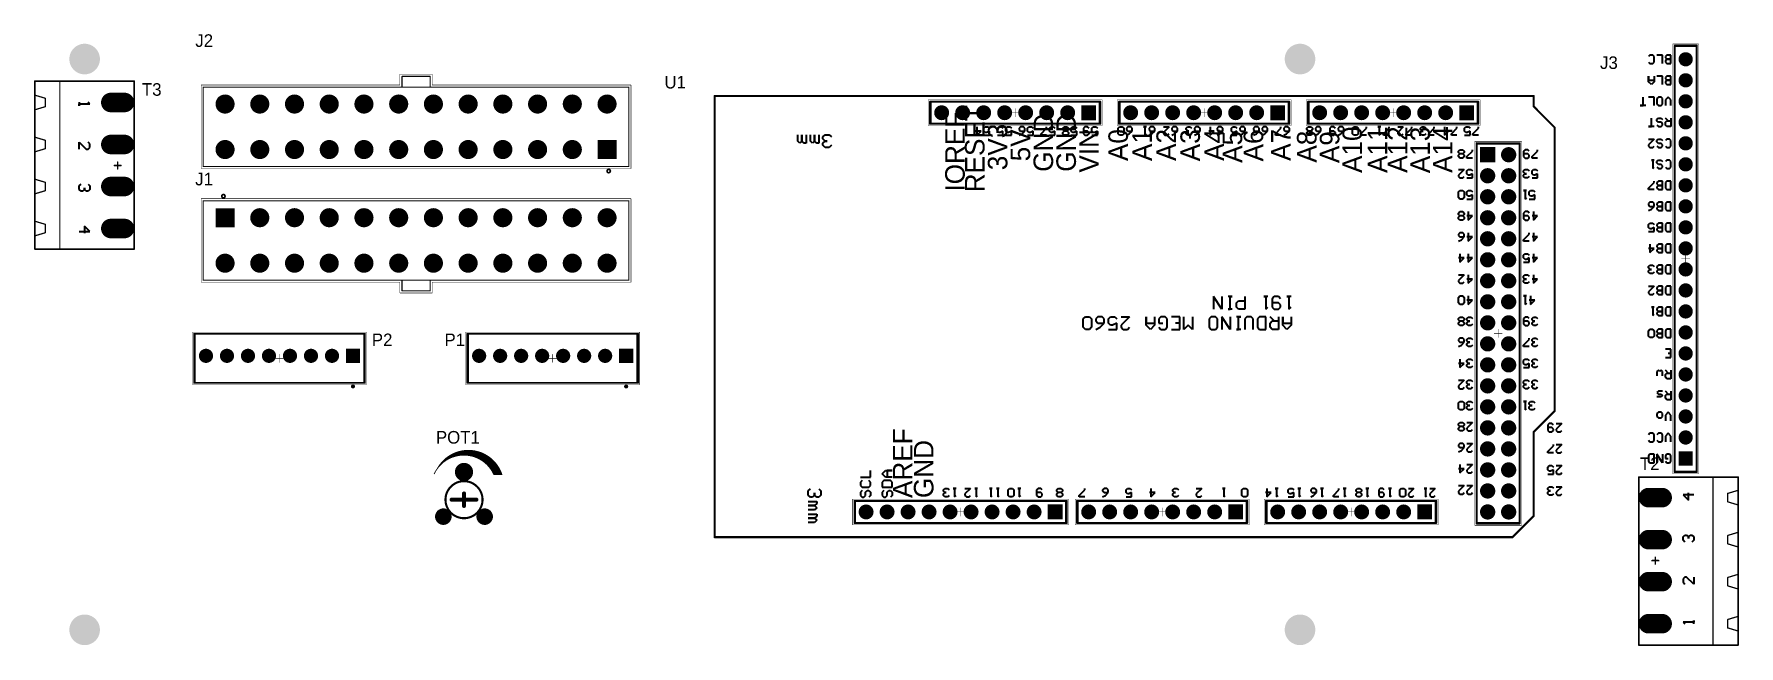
# Model space of a CAD drawing. Header units: millimetres. Extents: x 87 to 293, y -26 to 48.
import ezdxf

# ---------------------------------------------------------------- set-up
doc = ezdxf.new("R2010")
doc.units = ezdxf.units.MM
for name, color, linetype in [('BottomLayer', 5, 'Continuous'), ('BottomOverlay', 54, 'Continuous'), ('BottomSolder', 6, 'Continuous'), ('Mechanical13', 56, 'Continuous'), ('Mechanical15', 56, 'Continuous'), ('MultiLayer', 9, 'Continuous'), ('PadHoleLayer', 156, 'Continuous'), ('TopLayer', 1, 'Continuous'), ('TopOverlay', 2, 'Continuous'), ('TopSolder', 216, 'Continuous'), ('ViaHoleLayer', 16, 'Continuous')]:
    doc.layers.add(name, color=color, linetype=linetype)

msp = doc.modelspace()

# ---------------------------------------------------------------- texts
at = {"layer": 'TopOverlay'}
for s, p in [('J2', (106.78, 46.79)), ('J3', (276.68, 44.12)), ('T3', (100.32, 40.88)), ('U1', (163.52, 41.76)), ('J1', (106.77, 30.05)), ('POT1', (135.88, -1.17)), ('T2', (281.5, -4.37))]:
    msp.add_text(s, height=1.524, dxfattribs=at).set_placement(p)
for s, p in [('P2', (128.13, 10.61)), ('P1', (136.92, 10.61))]:
    msp.add_text(s, height=1.524, rotation=360, dxfattribs=at).set_placement(p)

# ---------------------------------------------------------------- blocks, each defined once
blk = doc.blocks.new('MSTB_2_5_4_G_5_08_1')
at = {"layer": 'BottomLayer', "const_width": 2.16}
for points in [[(-7.62, 0.83), (-7.62, -0.83)], [(-2.54, 0.83), (-2.54, -0.83)], [(2.54, 0.83), (2.54, -0.83)], [(7.62, 0.83), (7.62, -0.83)]]:
    blk.add_lwpolyline(points, dxfattribs=at)
at = {"layer": 'BottomLayer', "const_width": 1.08}
for points in [[(-8.16, 0.83, 1), (-7.08, 0.83, 1)], [(-8.16, -0.83, 1), (-7.08, -0.83, 1)], [(-3.08, 0.83, 1), (-2, 0.83, 1)], [(-3.08, -0.83, 1), (-2, -0.83, 1)], [(2, 0.83, 1), (3.08, 0.83, 1)], [(2, -0.83, 1), (3.08, -0.83, 1)], [(7.08, 0.83, 1), (8.16, 0.83, 1)], [(7.08, -0.83, 1), (8.16, -0.83, 1)]]:
    blk.add_lwpolyline(points, format="xyb", close=True, dxfattribs=at)
at = {"layer": 'BottomSolder', "const_width": 2.36}
for points in [[(-7.62, 0.83), (-7.62, -0.83)], [(-2.54, 0.83), (-2.54, -0.83)], [(2.54, 0.83), (2.54, -0.83)], [(7.62, 0.83), (7.62, -0.83)]]:
    blk.add_lwpolyline(points, dxfattribs=at)
at = {"layer": 'BottomSolder', "const_width": 1.18}
for points in [[(-8.21, 0.83, 1), (-7.03, 0.83, 1)], [(-8.21, -0.83, 1), (-7.03, -0.83, 1)], [(-3.13, 0.83, 1), (-1.95, 0.83, 1)], [(-3.13, -0.83, 1), (-1.95, -0.83, 1)], [(1.95, 0.83, 1), (3.13, 0.83, 1)], [(1.95, -0.83, 1), (3.13, -0.83, 1)], [(7.03, 0.83, 1), (8.21, 0.83, 1)], [(7.03, -0.83, 1), (8.21, -0.83, 1)]]:
    blk.add_lwpolyline(points, format="xyb", close=True, dxfattribs=at)
at = {"layer": 'Mechanical13', "const_width": 0.152}
for points in [[(-8.25, 2.03), (-10.2, 2.03)], [(-10.2, -6.01), (-10.2, 2.03)], [(-3.17, 2.03), (-6.99, 2.03)], [(1.91, 2.03), (-1.91, 2.03)], [(6.99, 2.03), (3.17, 2.03)], [(10.1, 2.03), (8.25, 2.03)], [(10.1, -5.91), (10.1, 2.03)], [(-10.2, -10.03), (-10.2, -6.01)], [(10.1, -10.03), (10.1, -5.91)], [(10.1, -6.99), (-10.1, -6.99)], [(-8.51, -10.03), (-10.2, -10.03)], [(-8.51, -10.03), (-8.13, -8.76)], [(-6.73, -10.03), (-8.51, -10.03)], [(-7.11, -8.76), (-8.13, -8.76)], [(-6.73, -10.03), (-7.11, -8.76)], [(-3.43, -10.03), (-6.73, -10.03)], [(-3.43, -10.03), (-3.05, -8.76)], [(-1.65, -10.03), (-3.43, -10.03)], [(-2.03, -8.76), (-3.05, -8.76)], [(-1.65, -10.03), (-2.03, -8.76)], [(1.65, -10.03), (-1.65, -10.03)], [(1.65, -10.03), (2.03, -8.76)], [(3.43, -10.03), (1.65, -10.03)], [(3.05, -8.76), (2.03, -8.76)], [(3.43, -10.03), (3.05, -8.76)], [(6.73, -10.03), (3.43, -10.03)], [(6.73, -10.03), (7.11, -8.76)], [(8.51, -10.03), (6.73, -10.03)], [(8.13, -8.76), (7.11, -8.76)], [(8.51, -10.03), (8.13, -8.76)], [(10.1, -10.03), (8.51, -10.03)]]:
    blk.add_lwpolyline(points, dxfattribs=at)
at = {"layer": 'Mechanical13', "const_width": 0.0762}
for points in [[(-10.24, 2.03, 1), (-10.16, 2.03, 1)], [(-10.24, 2.03, 1), (-10.16, 2.03, 1)], [(-8.29, 2.03, 1), (-8.22, 2.03, 1)], [(-7.02, 2.03, 1), (-6.95, 2.03, 1)], [(-3.21, 2.03, 1), (-3.14, 2.03, 1)], [(-1.94, 2.03, 1), (-1.87, 2.03, 1)], [(1.87, 2.03, 1), (1.94, 2.03, 1)], [(3.14, 2.03, 1), (3.21, 2.03, 1)], [(6.95, 2.03, 1), (7.02, 2.03, 1)], [(8.22, 2.03, 1), (8.29, 2.03, 1)], [(10.06, 2.03, 1), (10.14, 2.03, 1)], [(10.06, 2.03, 1), (10.14, 2.03, 1)], [(-10.24, -6.01, 1), (-10.16, -6.01, 1)], [(-10.24, -6.01, 1), (-10.16, -6.01, 1)], [(10.06, -5.91, 1), (10.14, -5.91, 1)], [(10.06, -5.91, 1), (10.14, -5.91, 1)], [(-10.14, -6.99, 1), (-10.06, -6.99, 1)], [(10.06, -6.99, 1), (10.14, -6.99, 1)], [(-10.24, -10.03, 1), (-10.16, -10.03, 1)], [(-10.24, -10.03, 1), (-10.16, -10.03, 1)], [(-8.55, -10.03, 1), (-8.47, -10.03, 1)], [(-8.55, -10.03, 1), (-8.47, -10.03, 1)], [(-8.55, -10.03, 1), (-8.47, -10.03, 1)], [(-8.17, -8.76, 1), (-8.09, -8.76, 1)], [(-8.17, -8.76, 1), (-8.09, -8.76, 1)], [(-7.15, -8.76, 1), (-7.07, -8.76, 1)], [(-7.15, -8.76, 1), (-7.07, -8.76, 1)], [(-6.77, -10.03, 1), (-6.69, -10.03, 1)], [(-6.77, -10.03, 1), (-6.69, -10.03, 1)], [(-6.77, -10.03, 1), (-6.69, -10.03, 1)], [(-3.47, -10.03, 1), (-3.39, -10.03, 1)], [(-3.47, -10.03, 1), (-3.39, -10.03, 1)], [(-3.47, -10.03, 1), (-3.39, -10.03, 1)], [(-3.09, -8.76, 1), (-3.01, -8.76, 1)], [(-3.09, -8.76, 1), (-3.01, -8.76, 1)], [(-2.07, -8.76, 1), (-1.99, -8.76, 1)], [(-2.07, -8.76, 1), (-1.99, -8.76, 1)], [(-1.69, -10.03, 1), (-1.61, -10.03, 1)], [(-1.69, -10.03, 1), (-1.61, -10.03, 1)], [(-1.69, -10.03, 1), (-1.61, -10.03, 1)], [(1.61, -10.03, 1), (1.69, -10.03, 1)], [(1.61, -10.03, 1), (1.69, -10.03, 1)], [(1.61, -10.03, 1), (1.69, -10.03, 1)], [(1.99, -8.76, 1), (2.07, -8.76, 1)], [(1.99, -8.76, 1), (2.07, -8.76, 1)], [(3.01, -8.76, 1), (3.09, -8.76, 1)], [(3.01, -8.76, 1), (3.09, -8.76, 1)], [(3.39, -10.03, 1), (3.47, -10.03, 1)], [(3.39, -10.03, 1), (3.47, -10.03, 1)], [(3.39, -10.03, 1), (3.47, -10.03, 1)], [(6.69, -10.03, 1), (6.77, -10.03, 1)], [(6.69, -10.03, 1), (6.77, -10.03, 1)], [(6.69, -10.03, 1), (6.77, -10.03, 1)], [(7.07, -8.76, 1), (7.15, -8.76, 1)], [(7.07, -8.76, 1), (7.15, -8.76, 1)], [(8.09, -8.76, 1), (8.17, -8.76, 1)], [(8.09, -8.76, 1), (8.17, -8.76, 1)], [(8.47, -10.03, 1), (8.55, -10.03, 1)], [(8.47, -10.03, 1), (8.55, -10.03, 1)], [(8.47, -10.03, 1), (8.55, -10.03, 1)], [(10.06, -10.03, 1), (10.14, -10.03, 1)], [(10.06, -10.03, 1), (10.14, -10.03, 1)]]:
    blk.add_lwpolyline(points, format="xyb", close=True, dxfattribs=at)
at = {"layer": 'Mechanical15', "const_width": 0.2}
for points in [[(-10.2, -10), (-10.2, 2)], [(10.1, 2), (-10.2, 2)], [(10.1, -10), (10.1, 2)], [(0.4, 0), (-0.4, 0)], [(0, -0.4), (0, 0.4)], [(10.1, -10), (-10.2, -10)]]:
    blk.add_lwpolyline(points, dxfattribs=at)
at = {"layer": 'Mechanical15', "const_width": 0.1}
for points in [[(-10.25, 2, 1), (-10.15, 2, 1)], [(-10.25, 2, 1), (-10.15, 2, 1)], [(10.05, 2, 1), (10.15, 2, 1)], [(10.05, 2, 1), (10.15, 2, 1)], [(-0.45, 0, 1), (-0.35, 0, 1)], [(-0.05, 0.4, 1), (0.05, 0.4, 1)], [(0.35, 0, 1), (0.45, 0, 1)], [(-0.05, -0.4, 1), (0.05, -0.4, 1)], [(-10.25, -10, 1), (-10.15, -10, 1)], [(-10.25, -10, 1), (-10.15, -10, 1)], [(10.05, -10, 1), (10.15, -10, 1)], [(10.05, -10, 1), (10.15, -10, 1)]]:
    blk.add_lwpolyline(points, format="xyb", close=True, dxfattribs=at)
at = {"layer": 'MultiLayer', "const_width": 2.16}
for points in [[(-7.62, 0.83), (-7.62, -0.83)], [(-2.54, 0.83), (-2.54, -0.83)], [(2.54, 0.83), (2.54, -0.83)], [(7.62, 0.83), (7.62, -0.83)]]:
    blk.add_lwpolyline(points, dxfattribs=at)
at = {"layer": 'MultiLayer', "const_width": 1.08}
for points in [[(-8.16, 0.83, 1), (-7.08, 0.83, 1)], [(-8.16, -0.83, 1), (-7.08, -0.83, 1)], [(-3.08, 0.83, 1), (-2, 0.83, 1)], [(-3.08, -0.83, 1), (-2, -0.83, 1)], [(2, 0.83, 1), (3.08, 0.83, 1)], [(2, -0.83, 1), (3.08, -0.83, 1)], [(7.08, 0.83, 1), (8.16, 0.83, 1)], [(7.08, -0.83, 1), (8.16, -0.83, 1)]]:
    blk.add_lwpolyline(points, format="xyb", close=True, dxfattribs=at)
at = {"layer": 'PadHoleLayer', "const_width": 0.762}
for points in [[(-8, 0, 1), (-7.24, 0, 1)], [(-2.92, 0, 1), (-2.16, 0, 1)], [(2.16, 0, 1), (2.92, 0, 1)], [(7.24, 0, 1), (8, 0, 1)]]:
    blk.add_lwpolyline(points, format="xyb", close=True, dxfattribs=at)
at = {"layer": 'TopLayer', "const_width": 2.16}
for points in [[(-7.62, 0.83), (-7.62, -0.83)], [(-2.54, 0.83), (-2.54, -0.83)], [(2.54, 0.83), (2.54, -0.83)], [(7.62, 0.83), (7.62, -0.83)]]:
    blk.add_lwpolyline(points, dxfattribs=at)
at = {"layer": 'TopLayer', "const_width": 1.08}
for points in [[(-8.16, 0.83, 1), (-7.08, 0.83, 1)], [(-8.16, -0.83, 1), (-7.08, -0.83, 1)], [(-3.08, 0.83, 1), (-2, 0.83, 1)], [(-3.08, -0.83, 1), (-2, -0.83, 1)], [(2, 0.83, 1), (3.08, 0.83, 1)], [(2, -0.83, 1), (3.08, -0.83, 1)], [(7.08, 0.83, 1), (8.16, 0.83, 1)], [(7.08, -0.83, 1), (8.16, -0.83, 1)]]:
    blk.add_lwpolyline(points, format="xyb", close=True, dxfattribs=at)
at = {"layer": 'TopOverlay'}
for p, q in [((-7.44, -3.37), (-7.65, -3.58)), ((-7.44, -4.64), (-7.44, -3.37)), ((-2.61, -3.37), (-2.83, -3.58)), ((-2.83, -4.64), (-1.98, -3.79)), ((-2.19, -3.37), (-2.61, -3.37)), ((-1.98, -3.58), (-2.19, -3.37)), ((-1.98, -3.79), (-1.98, -3.58)), ((2.25, -3.58), (2.47, -3.37)), ((2.47, -3.37), (2.89, -3.37)), ((2.89, -4), (2.68, -4)), ((2.68, -4), (2.89, -4)), ((2.89, -3.37), (3.1, -3.58)), ((3.1, -3.79), (2.89, -4)), ((2.89, -4), (3.1, -4.21)), ((3.1, -3.58), (3.1, -3.79)), ((7.97, -3.37), (7.33, -4)), ((7.33, -4), (8.18, -4)), ((7.97, -4.64), (7.97, -3.37)), ((-7.65, -4.64), (-7.23, -4.64)), ((-7.23, -4.64), (-7.44, -4.64)), ((-1.98, -4.64), (-2.83, -4.64)), ((2.47, -4.64), (2.25, -4.42)), ((2.89, -4.64), (2.47, -4.64)), ((3.1, -4.42), (2.89, -4.64)), ((3.1, -4.21), (3.1, -4.42))]:
    blk.add_line(p, q, dxfattribs=at)
at = {"layer": 'TopOverlay', "const_width": 0.152}
for points in [[(-10.2, -6.01), (-10.2, 2.03)], [(-8.25, 2.03), (-10.2, 2.03)], [(-3.17, 2.03), (-6.99, 2.03)], [(1.91, 2.03), (-1.91, 2.03)], [(6.99, 2.03), (3.17, 2.03)], [(10.1, 2.03), (8.25, 2.03)], [(10.1, -5.91), (10.1, 2.03)]]:
    blk.add_lwpolyline(points, dxfattribs=at)
at = {"layer": 'TopOverlay', "const_width": 0.0762}
for points in [[(-10.24, 2.03, 1), (-10.16, 2.03, 1)], [(-10.24, 2.03, 1), (-10.16, 2.03, 1)], [(-8.29, 2.03, 1), (-8.22, 2.03, 1)], [(-7.02, 2.03, 1), (-6.95, 2.03, 1)], [(-3.21, 2.03, 1), (-3.14, 2.03, 1)], [(-1.94, 2.03, 1), (-1.87, 2.03, 1)], [(1.87, 2.03, 1), (1.94, 2.03, 1)], [(3.14, 2.03, 1), (3.21, 2.03, 1)], [(6.95, 2.03, 1), (7.02, 2.03, 1)], [(8.22, 2.03, 1), (8.29, 2.03, 1)], [(10.06, 2.03, 1), (10.14, 2.03, 1)], [(10.06, 2.03, 1), (10.14, 2.03, 1)], [(-10.24, -6.01, 1), (-10.16, -6.01, 1)], [(10.06, -5.91, 1), (10.14, -5.91, 1)]]:
    blk.add_lwpolyline(points, format="xyb", close=True, dxfattribs=at)
at = {"layer": 'TopSolder', "const_width": 2.36}
for points in [[(-7.62, 0.83), (-7.62, -0.83)], [(-2.54, 0.83), (-2.54, -0.83)], [(2.54, 0.83), (2.54, -0.83)], [(7.62, 0.83), (7.62, -0.83)]]:
    blk.add_lwpolyline(points, dxfattribs=at)
at = {"layer": 'TopSolder', "const_width": 1.18}
for points in [[(-8.21, 0.83, 1), (-7.03, 0.83, 1)], [(-8.21, -0.83, 1), (-7.03, -0.83, 1)], [(-3.13, 0.83, 1), (-1.95, 0.83, 1)], [(-3.13, -0.83, 1), (-1.95, -0.83, 1)], [(1.95, 0.83, 1), (3.13, 0.83, 1)], [(1.95, -0.83, 1), (3.13, -0.83, 1)], [(7.03, 0.83, 1), (8.21, 0.83, 1)], [(7.03, -0.83, 1), (8.21, -0.83, 1)]]:
    blk.add_lwpolyline(points, format="xyb", close=True, dxfattribs=at)
blk = doc.blocks.new('POT_1_2')
at = {"layer": 'BottomLayer'}
for points, const_width in [([(2, 5.4, 1), (3, 5.4, 1)], 1), ([(-0.45, 0, 1), (0.45, 0, 1)], 0.9), ([(4.55, 0, 1), (5.45, 0, 1)], 0.9)]:
    blk.add_lwpolyline(points, format="xyb", close=True, dxfattribs=dict(at, const_width=const_width))
at = {"layer": 'BottomSolder'}
for points, const_width in [([(1.95, 5.4, 1), (3.05, 5.4, 1)], 1.1), ([(-0.5, 0, 1), (0.5, 0, 1)], 1), ([(4.5, 0, 1), (5.5, 0, 1)], 1)]:
    blk.add_lwpolyline(points, format="xyb", close=True, dxfattribs=dict(at, const_width=const_width))
at = {"layer": 'MultiLayer'}
for points, const_width in [([(2, 5.4, 1), (3, 5.4, 1)], 1), ([(-0.45, 0, 1), (0.45, 0, 1)], 0.9), ([(4.55, 0, 1), (5.45, 0, 1)], 0.9)]:
    blk.add_lwpolyline(points, format="xyb", close=True, dxfattribs=dict(at, const_width=const_width))
at = {"layer": 'PadHoleLayer'}
for points, const_width in [([(2.2, 5.4, 1), (2.8, 5.4, 1)], 0.6), ([(-0.25, 0, 1), (0.25, 0, 1)], 0.5), ([(4.75, 0, 1), (5.25, 0, 1)], 0.5)]:
    blk.add_lwpolyline(points, format="xyb", close=True, dxfattribs=dict(at, const_width=const_width))
at = {"layer": 'TopLayer'}
for points, const_width in [([(2, 5.4, 1), (3, 5.4, 1)], 1), ([(-0.45, 0, 1), (0.45, 0, 1)], 0.9), ([(4.55, 0, 1), (5.45, 0, 1)], 0.9)]:
    blk.add_lwpolyline(points, format="xyb", close=True, dxfattribs=dict(at, const_width=const_width))
at = {"layer": 'TopOverlay', "const_width": 0.1}
for points in [[(-1.1, 5.18, -0.638198), (6.1, 5.1)], [(-0.69, 5.88, -0.646034), (7.09, 5.1)]]:
    blk.add_lwpolyline(points, format="xyb", dxfattribs=at)
at = {"layer": 'TopOverlay'}
for points, const_width in [([(-0.27, 6.4), (0, 6.65)], 0.1), ([(-0.07, 6.67), (0.07, 6.67)], 0.1), ([(0, 6.74), (0.19, 6.74)], 0.1), ([(0.08, 6.83), (0.32, 6.83)], 0.1), ([(0.17, 6.92), (0.47, 6.92)], 0.1), ([(0.3, 7.01), (0.65, 7.01)], 0.1), ([(0.39, 7.1), (0.85, 7.1)], 0.1), ([(0.52, 7.19), (1.04, 7.19)], 0.1), ([(0.61, 7.27), (1.31, 7.27)], 0.1), ([(0.76, 7.36), (1.61, 7.36)], 0.1), ([(0.89, 7.45), (5.13, 7.45)], 0.1), ([(1.07, 7.54), (4.97, 7.54)], 0.1), ([(1.23, 7.62), (4.8, 7.63)], 0.1), ([(1.41, 7.7), (4.62, 7.71)], 0.1), ([(1.64, 7.79), (4.4, 7.79)], 0.1), ([(1.96, 7.88), (4.05, 7.88)], 0.1), ([(2.31, 7.94), (3.72, 7.94)], 0.1), ([(3.29, 7.36), (5.28, 7.36)], 0.1), ([(3.64, 7.27), (5.42, 7.27)], 0.1), ([(3.89, 7.18), (5.54, 7.18)], 0.1), ([(4.13, 7.09), (5.66, 7.09)], 0.1), ([(4.32, 7), (5.77, 7)], 0.1), ([(4.48, 6.91), (5.89, 6.91)], 0.12), ([(4.62, 6.82), (5.96, 6.82)], 0.1), ([(4.78, 6.73), (6.06, 6.73)], 0.1), ([(4.9, 6.64), (6.14, 6.64)], 0.12), ([(5.02, 6.55), (6.2, 6.55)], 0.1), ([(5.16, 6.47), (6.28, 6.47)], 0.12), ([(5.24, 6.38), (6.36, 6.38)], 0.1), ([(5.3, 6.29), (6.42, 6.29)], 0.12), ([(5.41, 6.19), (6.45, 6.19)], 0.1), ([(5.53, 6.12), (6.51, 6.12)], 0.1), ([(5.57, 6.05), (6.55, 6.05)], 0.1), ([(5.63, 5.98), (6.61, 5.98)], 0.1), ([(5.69, 5.9), (6.67, 5.9)], 0.1), ([(5.74, 5.81), (6.72, 5.81)], 0.15), ([(5.8, 5.71), (6.78, 5.71)], 0.1), ([(5.87, 5.62), (6.85, 5.62)], 0.1), ([(5.9, 5.53), (6.88, 5.53)], 0.1), ([(5.95, 5.44), (6.93, 5.44)], 0.1), ([(5.98, 5.36), (6.96, 5.36)], 0.1), ([(6.03, 5.27), (7.01, 5.27)], 0.1), ([(6.06, 5.19), (7.04, 5.19)], 0.1), ([(6.1, 5.1), (7.08, 5.1)], 0.1), ([(1, 2.05), (4, 2.05)], 0.5), ([(2.5, 1.3), (2.5, 2.8)], 0.5)]:
    blk.add_lwpolyline(points, dxfattribs=dict(at, const_width=const_width))
for points, const_width in [([(-0.29, 6.4, 1), (-0.24, 6.4, 1)], 0.05), ([(-0.09, 6.67, 1), (-0.04, 6.67, 1)], 0.05), ([(-0.02, 6.74, 1), (0.03, 6.74, 1)], 0.05), ([(-0.02, 6.65, 1), (0.03, 6.65, 1)], 0.05), ([(0.05, 6.67, 1), (0.1, 6.67, 1)], 0.05), ([(0.06, 6.83, 1), (0.11, 6.83, 1)], 0.05), ([(0.15, 6.92, 1), (0.2, 6.92, 1)], 0.05), ([(0.17, 6.74, 1), (0.22, 6.74, 1)], 0.05), ([(0.28, 7.01, 1), (0.33, 7.01, 1)], 0.05), ([(0.3, 6.83, 1), (0.35, 6.83, 1)], 0.05), ([(0.37, 7.1, 1), (0.42, 7.1, 1)], 0.05), ([(0.45, 6.92, 1), (0.5, 6.92, 1)], 0.05), ([(0.5, 7.19, 1), (0.55, 7.19, 1)], 0.05), ([(0.59, 7.27, 1), (0.64, 7.27, 1)], 0.05), ([(0.63, 7.01, 1), (0.68, 7.01, 1)], 0.05), ([(0.74, 7.36, 1), (0.79, 7.36, 1)], 0.05), ([(0.83, 7.1, 1), (0.88, 7.1, 1)], 0.05), ([(0.87, 7.45, 1), (0.92, 7.45, 1)], 0.05), ([(1.02, 7.19, 1), (1.07, 7.19, 1)], 0.05), ([(1.05, 7.54, 1), (1.1, 7.54, 1)], 0.05), ([(1.21, 7.62, 1), (1.26, 7.62, 1)], 0.05), ([(1.29, 7.27, 1), (1.34, 7.27, 1)], 0.05), ([(1.39, 7.7, 1), (1.44, 7.7, 1)], 0.05), ([(1.59, 7.36, 1), (1.64, 7.36, 1)], 0.05), ([(1.62, 7.79, 1), (1.67, 7.79, 1)], 0.05), ([(1.94, 7.88, 1), (1.99, 7.88, 1)], 0.05), ([(2.29, 7.94, 1), (2.34, 7.94, 1)], 0.05), ([(3.27, 7.36, 1), (3.32, 7.36, 1)], 0.05), ([(3.62, 7.27, 1), (3.67, 7.27, 1)], 0.05), ([(3.69, 7.94, 1), (3.74, 7.94, 1)], 0.05), ([(3.87, 7.18, 1), (3.92, 7.18, 1)], 0.05), ([(4.02, 7.88, 1), (4.07, 7.88, 1)], 0.05), ([(4.11, 7.09, 1), (4.16, 7.09, 1)], 0.05), ([(4.3, 7, 1), (4.35, 7, 1)], 0.05), ([(4.37, 7.79, 1), (4.42, 7.79, 1)], 0.05), ([(4.45, 6.91, 1), (4.51, 6.91, 1)], 0.06), ([(4.59, 7.71, 1), (4.64, 7.71, 1)], 0.05), ([(4.6, 6.82, 1), (4.65, 6.82, 1)], 0.05), ([(4.76, 6.73, 1), (4.81, 6.73, 1)], 0.05), ([(4.77, 7.63, 1), (4.82, 7.63, 1)], 0.05), ([(4.87, 6.64, 1), (4.93, 6.64, 1)], 0.06), ([(4.94, 7.54, 1), (4.99, 7.54, 1)], 0.05), ([(5, 6.55, 1), (5.05, 6.55, 1)], 0.05), ([(5.1, 7.45, 1), (5.15, 7.45, 1)], 0.05), ([(5.13, 6.47, 1), (5.19, 6.47, 1)], 0.06), ([(5.22, 6.38, 1), (5.27, 6.38, 1)], 0.05), ([(5.25, 7.36, 1), (5.3, 7.36, 1)], 0.05), ([(5.27, 6.29, 1), (5.33, 6.29, 1)], 0.06), ([(5.39, 6.19, 1), (5.44, 6.19, 1)], 0.05), ([(5.39, 7.27, 1), (5.44, 7.27, 1)], 0.05), ([(5.51, 7.18, 1), (5.56, 7.18, 1)], 0.05), ([(5.63, 7.09, 1), (5.68, 7.09, 1)], 0.05), ([(5.74, 7, 1), (5.79, 7, 1)], 0.05), ([(5.86, 6.91, 1), (5.92, 6.91, 1)], 0.06), ([(5.93, 6.82, 1), (5.98, 6.82, 1)], 0.05), ([(6.03, 6.73, 1), (6.08, 6.73, 1)], 0.05), ([(6.11, 6.64, 1), (6.17, 6.64, 1)], 0.06), ([(6.17, 6.55, 1), (6.22, 6.55, 1)], 0.05), ([(6.25, 6.47, 1), (6.31, 6.47, 1)], 0.06), ([(6.33, 6.38, 1), (6.38, 6.38, 1)], 0.05), ([(6.39, 6.29, 1), (6.45, 6.29, 1)], 0.06), ([(6.42, 6.19, 1), (6.47, 6.19, 1)], 0.05), ([(-1.13, 5.18, 1), (-1.08, 5.18, 1)], 0.05), ([(-0.71, 5.88, 1), (-0.66, 5.88, 1)], 0.05), ([(4.74, 2.05, 1), (0.26, 2.05, 1)], 0.254), ([(5.51, 6.12, 1), (5.56, 6.12, 1)], 0.05), ([(5.55, 6.05, 1), (5.6, 6.05, 1)], 0.05), ([(5.61, 5.98, 1), (5.66, 5.98, 1)], 0.05), ([(5.67, 5.9, 1), (5.72, 5.9, 1)], 0.05), ([(5.7, 5.81, 1), (5.78, 5.81, 1)], 0.075), ([(5.78, 5.71, 1), (5.83, 5.71, 1)], 0.05), ([(5.85, 5.62, 1), (5.9, 5.62, 1)], 0.05), ([(5.88, 5.53, 1), (5.93, 5.53, 1)], 0.05), ([(5.93, 5.44, 1), (5.98, 5.44, 1)], 0.05), ([(5.96, 5.36, 1), (6.01, 5.36, 1)], 0.05), ([(6.01, 5.27, 1), (6.06, 5.27, 1)], 0.05), ([(6.04, 5.19, 1), (6.09, 5.19, 1)], 0.05), ([(6.08, 5.1, 1), (6.12, 5.1, 1)], 0.05), ([(6.08, 5.1, 1), (6.12, 5.1, 1)], 0.05), ([(6.48, 6.12, 1), (6.53, 6.12, 1)], 0.05), ([(6.52, 6.05, 1), (6.57, 6.05, 1)], 0.05), ([(6.58, 5.98, 1), (6.63, 5.98, 1)], 0.05), ([(6.64, 5.9, 1), (6.69, 5.9, 1)], 0.05), ([(6.68, 5.81, 1), (6.76, 5.81, 1)], 0.075), ([(6.75, 5.71, 1), (6.8, 5.71, 1)], 0.05), ([(6.82, 5.62, 1), (6.87, 5.62, 1)], 0.05), ([(6.85, 5.53, 1), (6.9, 5.53, 1)], 0.05), ([(6.9, 5.44, 1), (6.95, 5.44, 1)], 0.05), ([(6.93, 5.36, 1), (6.98, 5.36, 1)], 0.05), ([(6.98, 5.27, 1), (7.03, 5.27, 1)], 0.05), ([(7.01, 5.19, 1), (7.06, 5.19, 1)], 0.05), ([(7.05, 5.1, 1), (7.1, 5.1, 1)], 0.05), ([(7.07, 5.1, 1), (7.12, 5.1, 1)], 0.05), ([(0.2, 2.05, 1), (0.32, 2.05, 1)], 0.127), ([(0.88, 2.05, 1), (1.12, 2.05, 1)], 0.25), ([(2.38, 2.8, 1), (2.62, 2.8, 1)], 0.25), ([(3.88, 2.05, 1), (4.12, 2.05, 1)], 0.25), ([(4.68, 2.05, 1), (4.8, 2.05, 1)], 0.127), ([(2.38, 1.3, 1), (2.62, 1.3, 1)], 0.25)]:
    blk.add_lwpolyline(points, format="xyb", close=True, dxfattribs=dict(at, const_width=const_width))
at = {"layer": 'TopSolder'}
for points, const_width in [([(1.95, 5.4, 1), (3.05, 5.4, 1)], 1.1), ([(-0.5, 0, 1), (0.5, 0, 1)], 1), ([(4.5, 0, 1), (5.5, 0, 1)], 1)]:
    blk.add_lwpolyline(points, format="xyb", close=True, dxfattribs=dict(at, const_width=const_width))
blk = doc.blocks.new('61900811121_3')
at = {"layer": 'BottomLayer', "const_width": 0.75}
for points in [[(-9.27, 0.3, 1), (-8.51, 0.3, 1)], [(-6.73, 0.3, 1), (-5.97, 0.3, 1)], [(-4.19, 0.3, 1), (-3.43, 0.3, 1)], [(-1.65, 0.3, 1), (-0.89, 0.3, 1)], [(0.89, 0.3, 1), (1.65, 0.3, 1)], [(3.43, 0.3, 1), (4.19, 0.3, 1)], [(5.97, 0.3, 1), (6.73, 0.3, 1)]]:
    blk.add_lwpolyline(points, format="xyb", close=True, dxfattribs=at)
at = {"layer": 'BottomLayer'}
blk.add_solid([(8.14, -0.45), (9.64, -0.45), (8.14, 1.05), (9.64, 1.05)], dxfattribs=at)
at = {"layer": 'BottomSolder', "const_width": 0.852}
for points in [[(-9.32, 0.3, 1), (-8.46, 0.3, 1)], [(-6.78, 0.3, 1), (-5.92, 0.3, 1)], [(-4.24, 0.3, 1), (-3.38, 0.3, 1)], [(-1.7, 0.3, 1), (-0.84, 0.3, 1)], [(0.84, 0.3, 1), (1.7, 0.3, 1)], [(3.38, 0.3, 1), (4.24, 0.3, 1)], [(5.92, 0.3, 1), (6.78, 0.3, 1)]]:
    blk.add_lwpolyline(points, format="xyb", close=True, dxfattribs=at)
at = {"layer": 'BottomSolder'}
blk.add_solid([(8.04, -0.55), (9.74, -0.55), (8.04, 1.15), (9.74, 1.15)], dxfattribs=at)
at = {"layer": 'Mechanical13', "const_width": 0.1}
for points in [[(-10.18, -2.9), (-10.18, 2.9)], [(-10.18, 2.9), (10.18, 2.9)], [(10.18, -2.9), (10.18, 2.9)], [(-10.18, -2.9), (10.18, -2.9)]]:
    blk.add_lwpolyline(points, dxfattribs=at)
at = {"layer": 'Mechanical13', "const_width": 0.05}
for points in [[(-10.2, 2.9, 1), (-10.16, 2.9, 1)], [(-10.2, 2.9, 1), (-10.16, 2.9, 1)], [(10.16, 2.9, 1), (10.2, 2.9, 1)], [(10.16, 2.9, 1), (10.2, 2.9, 1)], [(-10.2, -2.9, 1), (-10.16, -2.9, 1)], [(-10.2, -2.9, 1), (-10.16, -2.9, 1)], [(10.16, -2.9, 1), (10.2, -2.9, 1)], [(10.16, -2.9, 1), (10.2, -2.9, 1)]]:
    blk.add_lwpolyline(points, format="xyb", close=True, dxfattribs=at)
at = {"layer": 'Mechanical15', "const_width": 0.05}
for points in [[(-10.53, -3.17), (-10.53, 3.17)], [(-10.53, 3.17), (10.53, 3.17)], [(10.53, -3.17), (10.53, 3.17)], [(-0.5, 0), (0.5, 0)], [(0, -0.5), (0, 0.5)], [(-10.53, -3.17), (10.53, -3.17)]]:
    blk.add_lwpolyline(points, dxfattribs=at)
at = {"layer": 'Mechanical15', "const_width": 0.025}
for points in [[(-10.54, 3.17, 1), (-10.52, 3.17, 1)], [(-10.54, 3.17, 1), (-10.52, 3.17, 1)], [(10.52, 3.17, 1), (10.54, 3.17, 1)], [(10.52, 3.17, 1), (10.54, 3.17, 1)], [(-0.51, 0, 1), (-0.49, 0, 1)], [(-0.01, 0.5, 1), (0.01, 0.5, 1)], [(0.49, 0, 1), (0.51, 0, 1)], [(-0.01, -0.5, 1), (0.01, -0.5, 1)], [(-10.54, -3.17, 1), (-10.52, -3.17, 1)], [(-10.54, -3.17, 1), (-10.52, -3.17, 1)], [(10.52, -3.17, 1), (10.54, -3.17, 1)], [(10.52, -3.17, 1), (10.54, -3.17, 1)]]:
    blk.add_lwpolyline(points, format="xyb", close=True, dxfattribs=at)
at = {"layer": 'MultiLayer', "const_width": 0.75}
for points in [[(-9.27, 0.3, 1), (-8.51, 0.3, 1)], [(-6.73, 0.3, 1), (-5.97, 0.3, 1)], [(-4.19, 0.3, 1), (-3.43, 0.3, 1)], [(-1.65, 0.3, 1), (-0.89, 0.3, 1)], [(0.89, 0.3, 1), (1.65, 0.3, 1)], [(3.43, 0.3, 1), (4.19, 0.3, 1)], [(5.97, 0.3, 1), (6.73, 0.3, 1)]]:
    blk.add_lwpolyline(points, format="xyb", close=True, dxfattribs=at)
at = {"layer": 'MultiLayer'}
blk.add_solid([(8.14, -0.45), (9.64, -0.45), (8.14, 1.05), (9.64, 1.05)], dxfattribs=at)
at = {"layer": 'PadHoleLayer', "const_width": 0.5}
for points in [[(-9.14, 0.3, 1), (-8.64, 0.3, 1)], [(-6.6, 0.3, 1), (-6.1, 0.3, 1)], [(-4.06, 0.3, 1), (-3.56, 0.3, 1)], [(-1.52, 0.3, 1), (-1.02, 0.3, 1)], [(1.02, 0.3, 1), (1.52, 0.3, 1)], [(3.56, 0.3, 1), (4.06, 0.3, 1)], [(6.1, 0.3, 1), (6.6, 0.3, 1)], [(8.64, 0.3, 1), (9.14, 0.3, 1)]]:
    blk.add_lwpolyline(points, format="xyb", close=True, dxfattribs=at)
at = {"layer": 'TopLayer', "const_width": 0.75}
for points in [[(-9.27, 0.3, 1), (-8.51, 0.3, 1)], [(-6.73, 0.3, 1), (-5.97, 0.3, 1)], [(-4.19, 0.3, 1), (-3.43, 0.3, 1)], [(-1.65, 0.3, 1), (-0.89, 0.3, 1)], [(0.89, 0.3, 1), (1.65, 0.3, 1)], [(3.43, 0.3, 1), (4.19, 0.3, 1)], [(5.97, 0.3, 1), (6.73, 0.3, 1)]]:
    blk.add_lwpolyline(points, format="xyb", close=True, dxfattribs=at)
at = {"layer": 'TopLayer'}
blk.add_solid([(8.14, -0.45), (9.64, -0.45), (8.14, 1.05), (9.64, 1.05)], dxfattribs=at)
at = {"layer": 'TopOverlay', "const_width": 0.2}
for points in [[(-10.33, 2.98), (10.33, 2.98)], [(-10.33, -2.98), (-10.33, 2.98)], [(10.33, -2.98), (10.33, 2.98)], [(-10.33, -2.98), (10.33, -2.98)]]:
    blk.add_lwpolyline(points, dxfattribs=at)
at = {"layer": 'TopOverlay'}
for points, const_width in [([(-10.38, 2.98, 1), (-10.28, 2.98, 1)], 0.1), ([(-10.38, 2.98, 1), (-10.28, 2.98, 1)], 0.1), ([(10.28, 2.98, 1), (10.38, 2.98, 1)], 0.1), ([(10.28, 2.98, 1), (10.38, 2.98, 1)], 0.1), ([(-10.38, -2.98, 1), (-10.28, -2.98, 1)], 0.1), ([(-10.38, -2.98, 1), (-10.28, -2.98, 1)], 0.1), ([(9.01, -3.4, 1), (8.77, -3.4, 1)], 0.25), ([(8.7, -3.4, 1), (8.83, -3.4, 1)], 0.125), ([(8.95, -3.4, 1), (9.08, -3.4, 1)], 0.125), ([(10.28, -2.98, 1), (10.38, -2.98, 1)], 0.1), ([(10.28, -2.98, 1), (10.38, -2.98, 1)], 0.1)]:
    blk.add_lwpolyline(points, format="xyb", close=True, dxfattribs=dict(at, const_width=const_width))
at = {"layer": 'TopSolder', "const_width": 0.852}
for points in [[(-9.32, 0.3, 1), (-8.46, 0.3, 1)], [(-6.78, 0.3, 1), (-5.92, 0.3, 1)], [(-4.24, 0.3, 1), (-3.38, 0.3, 1)], [(-1.7, 0.3, 1), (-0.84, 0.3, 1)], [(0.84, 0.3, 1), (1.7, 0.3, 1)], [(3.38, 0.3, 1), (4.24, 0.3, 1)], [(5.92, 0.3, 1), (6.78, 0.3, 1)]]:
    blk.add_lwpolyline(points, format="xyb", close=True, dxfattribs=at)
at = {"layer": 'TopSolder'}
blk.add_solid([(8.04, -0.55), (9.74, -0.55), (8.04, 1.15), (9.74, 1.15)], dxfattribs=at)
blk = doc.blocks.new('61900811121_4')
at = {"layer": 'BottomLayer', "const_width": 0.75}
for points in [[(-9.27, 0.3, 1), (-8.51, 0.3, 1)], [(-6.73, 0.3, 1), (-5.97, 0.3, 1)], [(-4.19, 0.3, 1), (-3.43, 0.3, 1)], [(-1.65, 0.3, 1), (-0.89, 0.3, 1)], [(0.89, 0.3, 1), (1.65, 0.3, 1)], [(3.43, 0.3, 1), (4.19, 0.3, 1)], [(5.97, 0.3, 1), (6.73, 0.3, 1)]]:
    blk.add_lwpolyline(points, format="xyb", close=True, dxfattribs=at)
at = {"layer": 'BottomLayer'}
blk.add_solid([(8.14, -0.45), (9.64, -0.45), (8.14, 1.05), (9.64, 1.05)], dxfattribs=at)
at = {"layer": 'BottomSolder', "const_width": 0.852}
for points in [[(-9.32, 0.3, 1), (-8.46, 0.3, 1)], [(-6.78, 0.3, 1), (-5.92, 0.3, 1)], [(-4.24, 0.3, 1), (-3.38, 0.3, 1)], [(-1.7, 0.3, 1), (-0.84, 0.3, 1)], [(0.84, 0.3, 1), (1.7, 0.3, 1)], [(3.38, 0.3, 1), (4.24, 0.3, 1)], [(5.92, 0.3, 1), (6.78, 0.3, 1)]]:
    blk.add_lwpolyline(points, format="xyb", close=True, dxfattribs=at)
at = {"layer": 'BottomSolder'}
blk.add_solid([(8.04, -0.55), (9.74, -0.55), (8.04, 1.15), (9.74, 1.15)], dxfattribs=at)
at = {"layer": 'Mechanical13', "const_width": 0.1}
for points in [[(-10.18, 2.9), (10.18, 2.9)], [(-10.18, -2.9), (-10.18, 2.9)], [(10.18, -2.9), (10.18, 2.9)], [(-10.18, -2.9), (10.18, -2.9)]]:
    blk.add_lwpolyline(points, dxfattribs=at)
at = {"layer": 'Mechanical13', "const_width": 0.05}
for points in [[(-10.2, 2.9, 1), (-10.16, 2.9, 1)], [(-10.2, 2.9, 1), (-10.16, 2.9, 1)], [(10.16, 2.9, 1), (10.2, 2.9, 1)], [(10.16, 2.9, 1), (10.2, 2.9, 1)], [(-10.2, -2.9, 1), (-10.16, -2.9, 1)], [(-10.2, -2.9, 1), (-10.16, -2.9, 1)], [(10.16, -2.9, 1), (10.2, -2.9, 1)], [(10.16, -2.9, 1), (10.2, -2.9, 1)]]:
    blk.add_lwpolyline(points, format="xyb", close=True, dxfattribs=at)
at = {"layer": 'Mechanical15', "const_width": 0.05}
for points in [[(-10.53, 3.17), (10.53, 3.17)], [(-10.53, -3.17), (-10.53, 3.17)], [(10.53, -3.17), (10.53, 3.17)], [(-0.5, 0), (0.5, 0)], [(0, -0.5), (0, 0.5)], [(-10.53, -3.17), (10.53, -3.17)]]:
    blk.add_lwpolyline(points, dxfattribs=at)
at = {"layer": 'Mechanical15', "const_width": 0.025}
for points in [[(-10.54, 3.17, 1), (-10.52, 3.17, 1)], [(-10.54, 3.17, 1), (-10.52, 3.17, 1)], [(10.52, 3.17, 1), (10.54, 3.17, 1)], [(10.52, 3.17, 1), (10.54, 3.17, 1)], [(-0.51, 0, 1), (-0.49, 0, 1)], [(-0.01, 0.5, 1), (0.01, 0.5, 1)], [(0.49, 0, 1), (0.51, 0, 1)], [(-0.01, -0.5, 1), (0.01, -0.5, 1)], [(-10.54, -3.17, 1), (-10.52, -3.17, 1)], [(-10.54, -3.17, 1), (-10.52, -3.17, 1)], [(10.52, -3.17, 1), (10.54, -3.17, 1)], [(10.52, -3.17, 1), (10.54, -3.17, 1)]]:
    blk.add_lwpolyline(points, format="xyb", close=True, dxfattribs=at)
at = {"layer": 'MultiLayer', "const_width": 0.75}
for points in [[(-9.27, 0.3, 1), (-8.51, 0.3, 1)], [(-6.73, 0.3, 1), (-5.97, 0.3, 1)], [(-4.19, 0.3, 1), (-3.43, 0.3, 1)], [(-1.65, 0.3, 1), (-0.89, 0.3, 1)], [(0.89, 0.3, 1), (1.65, 0.3, 1)], [(3.43, 0.3, 1), (4.19, 0.3, 1)], [(5.97, 0.3, 1), (6.73, 0.3, 1)]]:
    blk.add_lwpolyline(points, format="xyb", close=True, dxfattribs=at)
at = {"layer": 'MultiLayer'}
blk.add_solid([(8.14, -0.45), (9.64, -0.45), (8.14, 1.05), (9.64, 1.05)], dxfattribs=at)
at = {"layer": 'PadHoleLayer', "const_width": 0.5}
for points in [[(-9.14, 0.3, 1), (-8.64, 0.3, 1)], [(-6.6, 0.3, 1), (-6.1, 0.3, 1)], [(-4.06, 0.3, 1), (-3.56, 0.3, 1)], [(-1.52, 0.3, 1), (-1.02, 0.3, 1)], [(1.02, 0.3, 1), (1.52, 0.3, 1)], [(3.56, 0.3, 1), (4.06, 0.3, 1)], [(6.1, 0.3, 1), (6.6, 0.3, 1)], [(8.64, 0.3, 1), (9.14, 0.3, 1)]]:
    blk.add_lwpolyline(points, format="xyb", close=True, dxfattribs=at)
at = {"layer": 'TopLayer', "const_width": 0.75}
for points in [[(-9.27, 0.3, 1), (-8.51, 0.3, 1)], [(-6.73, 0.3, 1), (-5.97, 0.3, 1)], [(-4.19, 0.3, 1), (-3.43, 0.3, 1)], [(-1.65, 0.3, 1), (-0.89, 0.3, 1)], [(0.89, 0.3, 1), (1.65, 0.3, 1)], [(3.43, 0.3, 1), (4.19, 0.3, 1)], [(5.97, 0.3, 1), (6.73, 0.3, 1)]]:
    blk.add_lwpolyline(points, format="xyb", close=True, dxfattribs=at)
at = {"layer": 'TopLayer'}
blk.add_solid([(8.14, -0.45), (9.64, -0.45), (8.14, 1.05), (9.64, 1.05)], dxfattribs=at)
at = {"layer": 'TopOverlay', "const_width": 0.2}
for points in [[(-10.33, -2.98), (-10.33, 2.98)], [(-10.33, 2.98), (10.33, 2.98)], [(10.33, -2.98), (10.33, 2.98)], [(-10.33, -2.98), (10.33, -2.98)]]:
    blk.add_lwpolyline(points, dxfattribs=at)
at = {"layer": 'TopOverlay'}
for points, const_width in [([(-10.38, 2.98, 1), (-10.28, 2.98, 1)], 0.1), ([(-10.38, 2.98, 1), (-10.28, 2.98, 1)], 0.1), ([(10.28, 2.98, 1), (10.38, 2.98, 1)], 0.1), ([(10.28, 2.98, 1), (10.38, 2.98, 1)], 0.1), ([(-10.38, -2.98, 1), (-10.28, -2.98, 1)], 0.1), ([(-10.38, -2.98, 1), (-10.28, -2.98, 1)], 0.1), ([(9.01, -3.4, 1), (8.77, -3.4, 1)], 0.25), ([(8.7, -3.4, 1), (8.83, -3.4, 1)], 0.125), ([(8.95, -3.4, 1), (9.08, -3.4, 1)], 0.125), ([(10.28, -2.98, 1), (10.38, -2.98, 1)], 0.1), ([(10.28, -2.98, 1), (10.38, -2.98, 1)], 0.1)]:
    blk.add_lwpolyline(points, format="xyb", close=True, dxfattribs=dict(at, const_width=const_width))
at = {"layer": 'TopSolder', "const_width": 0.852}
for points in [[(-9.32, 0.3, 1), (-8.46, 0.3, 1)], [(-6.78, 0.3, 1), (-5.92, 0.3, 1)], [(-4.24, 0.3, 1), (-3.38, 0.3, 1)], [(-1.7, 0.3, 1), (-0.84, 0.3, 1)], [(0.84, 0.3, 1), (1.7, 0.3, 1)], [(3.38, 0.3, 1), (4.24, 0.3, 1)], [(5.92, 0.3, 1), (6.78, 0.3, 1)]]:
    blk.add_lwpolyline(points, format="xyb", close=True, dxfattribs=at)
at = {"layer": 'TopSolder'}
blk.add_solid([(8.04, -0.55), (9.74, -0.55), (8.04, 1.15), (9.74, 1.15)], dxfattribs=at)
blk = doc.blocks.new('MSTB_2_5_4_G_5_08_5')
at = {"layer": 'BottomLayer', "const_width": 2.16}
for points in [[(-7.62, 0.83), (-7.62, -0.83)], [(-2.54, 0.83), (-2.54, -0.83)], [(2.54, 0.83), (2.54, -0.83)], [(7.62, 0.83), (7.62, -0.83)]]:
    blk.add_lwpolyline(points, dxfattribs=at)
at = {"layer": 'BottomLayer', "const_width": 1.08}
for points in [[(-8.16, 0.83, 1), (-7.08, 0.83, 1)], [(-8.16, -0.83, 1), (-7.08, -0.83, 1)], [(-3.08, 0.83, 1), (-2, 0.83, 1)], [(-3.08, -0.83, 1), (-2, -0.83, 1)], [(2, 0.83, 1), (3.08, 0.83, 1)], [(2, -0.83, 1), (3.08, -0.83, 1)], [(7.08, 0.83, 1), (8.16, 0.83, 1)], [(7.08, -0.83, 1), (8.16, -0.83, 1)]]:
    blk.add_lwpolyline(points, format="xyb", close=True, dxfattribs=at)
at = {"layer": 'BottomSolder', "const_width": 2.36}
for points in [[(-7.62, 0.83), (-7.62, -0.83)], [(-2.54, 0.83), (-2.54, -0.83)], [(2.54, 0.83), (2.54, -0.83)], [(7.62, 0.83), (7.62, -0.83)]]:
    blk.add_lwpolyline(points, dxfattribs=at)
at = {"layer": 'BottomSolder', "const_width": 1.18}
for points in [[(-8.21, 0.83, 1), (-7.03, 0.83, 1)], [(-8.21, -0.83, 1), (-7.03, -0.83, 1)], [(-3.13, 0.83, 1), (-1.95, 0.83, 1)], [(-3.13, -0.83, 1), (-1.95, -0.83, 1)], [(1.95, 0.83, 1), (3.13, 0.83, 1)], [(1.95, -0.83, 1), (3.13, -0.83, 1)], [(7.03, 0.83, 1), (8.21, 0.83, 1)], [(7.03, -0.83, 1), (8.21, -0.83, 1)]]:
    blk.add_lwpolyline(points, format="xyb", close=True, dxfattribs=at)
at = {"layer": 'Mechanical13', "const_width": 0.152}
for points in [[(-10.2, 2.03), (-10.2, -6.01)], [(-10.2, 2.03), (-8.25, 2.03)], [(-6.99, 2.03), (-3.17, 2.03)], [(-1.91, 2.03), (1.91, 2.03)], [(3.17, 2.03), (6.99, 2.03)], [(8.25, 2.03), (10.1, 2.03)], [(10.1, 2.03), (10.1, -5.91)], [(-10.2, -6.01), (-10.2, -10.03)], [(10.1, -5.91), (10.1, -10.03)], [(-10.1, -6.99), (10.1, -6.99)], [(-10.2, -10.03), (-8.51, -10.03)], [(-8.13, -8.76), (-8.51, -10.03)], [(-8.51, -10.03), (-6.73, -10.03)], [(-8.13, -8.76), (-7.11, -8.76)], [(-7.11, -8.76), (-6.73, -10.03)], [(-6.73, -10.03), (-3.43, -10.03)], [(-3.05, -8.76), (-3.43, -10.03)], [(-3.43, -10.03), (-1.65, -10.03)], [(-3.05, -8.76), (-2.03, -8.76)], [(-2.03, -8.76), (-1.65, -10.03)], [(-1.65, -10.03), (1.65, -10.03)], [(2.03, -8.76), (1.65, -10.03)], [(1.65, -10.03), (3.43, -10.03)], [(2.03, -8.76), (3.05, -8.76)], [(3.05, -8.76), (3.43, -10.03)], [(3.43, -10.03), (6.73, -10.03)], [(7.11, -8.76), (6.73, -10.03)], [(6.73, -10.03), (8.51, -10.03)], [(7.11, -8.76), (8.13, -8.76)], [(8.13, -8.76), (8.51, -10.03)], [(8.51, -10.03), (10.1, -10.03)]]:
    blk.add_lwpolyline(points, dxfattribs=at)
at = {"layer": 'Mechanical13', "const_width": 0.0762}
for points in [[(-10.24, 2.03, 1), (-10.16, 2.03, 1)], [(-10.24, 2.03, 1), (-10.16, 2.03, 1)], [(-8.29, 2.03, 1), (-8.22, 2.03, 1)], [(-7.02, 2.03, 1), (-6.95, 2.03, 1)], [(-3.21, 2.03, 1), (-3.14, 2.03, 1)], [(-1.94, 2.03, 1), (-1.87, 2.03, 1)], [(1.87, 2.03, 1), (1.94, 2.03, 1)], [(3.14, 2.03, 1), (3.21, 2.03, 1)], [(6.95, 2.03, 1), (7.02, 2.03, 1)], [(8.22, 2.03, 1), (8.29, 2.03, 1)], [(10.06, 2.03, 1), (10.14, 2.03, 1)], [(10.06, 2.03, 1), (10.14, 2.03, 1)], [(-10.24, -6.01, 1), (-10.16, -6.01, 1)], [(-10.24, -6.01, 1), (-10.16, -6.01, 1)], [(10.06, -5.91, 1), (10.14, -5.91, 1)], [(10.06, -5.91, 1), (10.14, -5.91, 1)], [(-10.14, -6.99, 1), (-10.06, -6.99, 1)], [(10.06, -6.99, 1), (10.14, -6.99, 1)], [(-10.24, -10.03, 1), (-10.16, -10.03, 1)], [(-10.24, -10.03, 1), (-10.16, -10.03, 1)], [(-8.55, -10.03, 1), (-8.47, -10.03, 1)], [(-8.55, -10.03, 1), (-8.47, -10.03, 1)], [(-8.55, -10.03, 1), (-8.47, -10.03, 1)], [(-8.17, -8.76, 1), (-8.09, -8.76, 1)], [(-8.17, -8.76, 1), (-8.09, -8.76, 1)], [(-7.15, -8.76, 1), (-7.07, -8.76, 1)], [(-7.15, -8.76, 1), (-7.07, -8.76, 1)], [(-6.77, -10.03, 1), (-6.69, -10.03, 1)], [(-6.77, -10.03, 1), (-6.69, -10.03, 1)], [(-6.77, -10.03, 1), (-6.69, -10.03, 1)], [(-3.47, -10.03, 1), (-3.39, -10.03, 1)], [(-3.47, -10.03, 1), (-3.39, -10.03, 1)], [(-3.47, -10.03, 1), (-3.39, -10.03, 1)], [(-3.09, -8.76, 1), (-3.01, -8.76, 1)], [(-3.09, -8.76, 1), (-3.01, -8.76, 1)], [(-2.07, -8.76, 1), (-1.99, -8.76, 1)], [(-2.07, -8.76, 1), (-1.99, -8.76, 1)], [(-1.69, -10.03, 1), (-1.61, -10.03, 1)], [(-1.69, -10.03, 1), (-1.61, -10.03, 1)], [(-1.69, -10.03, 1), (-1.61, -10.03, 1)], [(1.61, -10.03, 1), (1.69, -10.03, 1)], [(1.61, -10.03, 1), (1.69, -10.03, 1)], [(1.61, -10.03, 1), (1.69, -10.03, 1)], [(1.99, -8.76, 1), (2.07, -8.76, 1)], [(1.99, -8.76, 1), (2.07, -8.76, 1)], [(3.01, -8.76, 1), (3.09, -8.76, 1)], [(3.01, -8.76, 1), (3.09, -8.76, 1)], [(3.39, -10.03, 1), (3.47, -10.03, 1)], [(3.39, -10.03, 1), (3.47, -10.03, 1)], [(3.39, -10.03, 1), (3.47, -10.03, 1)], [(6.69, -10.03, 1), (6.77, -10.03, 1)], [(6.69, -10.03, 1), (6.77, -10.03, 1)], [(6.69, -10.03, 1), (6.77, -10.03, 1)], [(7.07, -8.76, 1), (7.15, -8.76, 1)], [(7.07, -8.76, 1), (7.15, -8.76, 1)], [(8.09, -8.76, 1), (8.17, -8.76, 1)], [(8.09, -8.76, 1), (8.17, -8.76, 1)], [(8.47, -10.03, 1), (8.55, -10.03, 1)], [(8.47, -10.03, 1), (8.55, -10.03, 1)], [(8.47, -10.03, 1), (8.55, -10.03, 1)], [(10.06, -10.03, 1), (10.14, -10.03, 1)], [(10.06, -10.03, 1), (10.14, -10.03, 1)]]:
    blk.add_lwpolyline(points, format="xyb", close=True, dxfattribs=at)
at = {"layer": 'Mechanical15', "const_width": 0.2}
for points in [[(-10.2, 2), (10.1, 2)], [(-10.2, 2), (-10.2, -10)], [(10.1, 2), (10.1, -10)], [(-0.4, 0), (0.4, 0)], [(0, 0.4), (0, -0.4)], [(-10.2, -10), (10.1, -10)]]:
    blk.add_lwpolyline(points, dxfattribs=at)
at = {"layer": 'Mechanical15', "const_width": 0.1}
for points in [[(-10.25, 2, 1), (-10.15, 2, 1)], [(-10.25, 2, 1), (-10.15, 2, 1)], [(10.05, 2, 1), (10.15, 2, 1)], [(10.05, 2, 1), (10.15, 2, 1)], [(-0.45, 0, 1), (-0.35, 0, 1)], [(-0.05, 0.4, 1), (0.05, 0.4, 1)], [(0.35, 0, 1), (0.45, 0, 1)], [(-0.05, -0.4, 1), (0.05, -0.4, 1)], [(-10.25, -10, 1), (-10.15, -10, 1)], [(-10.25, -10, 1), (-10.15, -10, 1)], [(10.05, -10, 1), (10.15, -10, 1)], [(10.05, -10, 1), (10.15, -10, 1)]]:
    blk.add_lwpolyline(points, format="xyb", close=True, dxfattribs=at)
at = {"layer": 'MultiLayer', "const_width": 2.16}
for points in [[(-7.62, 0.83), (-7.62, -0.83)], [(-2.54, 0.83), (-2.54, -0.83)], [(2.54, 0.83), (2.54, -0.83)], [(7.62, 0.83), (7.62, -0.83)]]:
    blk.add_lwpolyline(points, dxfattribs=at)
at = {"layer": 'MultiLayer', "const_width": 1.08}
for points in [[(-8.16, 0.83, 1), (-7.08, 0.83, 1)], [(-8.16, -0.83, 1), (-7.08, -0.83, 1)], [(-3.08, 0.83, 1), (-2, 0.83, 1)], [(-3.08, -0.83, 1), (-2, -0.83, 1)], [(2, 0.83, 1), (3.08, 0.83, 1)], [(2, -0.83, 1), (3.08, -0.83, 1)], [(7.08, 0.83, 1), (8.16, 0.83, 1)], [(7.08, -0.83, 1), (8.16, -0.83, 1)]]:
    blk.add_lwpolyline(points, format="xyb", close=True, dxfattribs=at)
at = {"layer": 'PadHoleLayer', "const_width": 0.762}
for points in [[(-8, 0, 1), (-7.24, 0, 1)], [(-2.92, 0, 1), (-2.16, 0, 1)], [(2.16, 0, 1), (2.92, 0, 1)], [(7.24, 0, 1), (8, 0, 1)]]:
    blk.add_lwpolyline(points, format="xyb", close=True, dxfattribs=at)
at = {"layer": 'TopLayer', "const_width": 2.16}
for points in [[(-7.62, 0.83), (-7.62, -0.83)], [(-2.54, 0.83), (-2.54, -0.83)], [(2.54, 0.83), (2.54, -0.83)], [(7.62, 0.83), (7.62, -0.83)]]:
    blk.add_lwpolyline(points, dxfattribs=at)
at = {"layer": 'TopLayer', "const_width": 1.08}
for points in [[(-8.16, 0.83, 1), (-7.08, 0.83, 1)], [(-8.16, -0.83, 1), (-7.08, -0.83, 1)], [(-3.08, 0.83, 1), (-2, 0.83, 1)], [(-3.08, -0.83, 1), (-2, -0.83, 1)], [(2, 0.83, 1), (3.08, 0.83, 1)], [(2, -0.83, 1), (3.08, -0.83, 1)], [(7.08, 0.83, 1), (8.16, 0.83, 1)], [(7.08, -0.83, 1), (8.16, -0.83, 1)]]:
    blk.add_lwpolyline(points, format="xyb", close=True, dxfattribs=at)
at = {"layer": 'TopOverlay'}
for p, q in [((-7.44, -3.37), (-7.65, -3.58)), ((-7.44, -4.64), (-7.44, -3.37)), ((-2.61, -3.37), (-2.83, -3.58)), ((-2.83, -4.64), (-1.98, -3.79)), ((-2.19, -3.37), (-2.61, -3.37)), ((-1.98, -3.58), (-2.19, -3.37)), ((-1.98, -3.79), (-1.98, -3.58)), ((2.25, -3.58), (2.47, -3.37)), ((2.47, -3.37), (2.89, -3.37)), ((2.89, -4), (2.68, -4)), ((2.68, -4), (2.89, -4)), ((2.89, -3.37), (3.1, -3.58)), ((3.1, -3.79), (2.89, -4)), ((2.89, -4), (3.1, -4.21)), ((3.1, -3.58), (3.1, -3.79)), ((7.97, -3.37), (7.33, -4)), ((7.33, -4), (8.18, -4)), ((7.97, -4.64), (7.97, -3.37)), ((-7.65, -4.64), (-7.23, -4.64)), ((-7.23, -4.64), (-7.44, -4.64)), ((-1.98, -4.64), (-2.83, -4.64)), ((2.47, -4.64), (2.25, -4.42)), ((2.89, -4.64), (2.47, -4.64)), ((3.1, -4.42), (2.89, -4.64)), ((3.1, -4.21), (3.1, -4.42))]:
    blk.add_line(p, q, dxfattribs=at)
at = {"layer": 'TopOverlay', "const_width": 0.152}
for points in [[(-10.2, 2.03), (-8.25, 2.03)], [(-10.2, 2.03), (-10.2, -6.01)], [(-6.99, 2.03), (-3.17, 2.03)], [(-1.91, 2.03), (1.91, 2.03)], [(3.17, 2.03), (6.99, 2.03)], [(8.25, 2.03), (10.1, 2.03)], [(10.1, 2.03), (10.1, -5.91)]]:
    blk.add_lwpolyline(points, dxfattribs=at)
at = {"layer": 'TopOverlay', "const_width": 0.0762}
for points in [[(-10.24, 2.03, 1), (-10.16, 2.03, 1)], [(-10.24, 2.03, 1), (-10.16, 2.03, 1)], [(-8.29, 2.03, 1), (-8.22, 2.03, 1)], [(-7.02, 2.03, 1), (-6.95, 2.03, 1)], [(-3.21, 2.03, 1), (-3.14, 2.03, 1)], [(-1.94, 2.03, 1), (-1.87, 2.03, 1)], [(1.87, 2.03, 1), (1.94, 2.03, 1)], [(3.14, 2.03, 1), (3.21, 2.03, 1)], [(6.95, 2.03, 1), (7.02, 2.03, 1)], [(8.22, 2.03, 1), (8.29, 2.03, 1)], [(10.06, 2.03, 1), (10.14, 2.03, 1)], [(10.06, 2.03, 1), (10.14, 2.03, 1)], [(-10.24, -6.01, 1), (-10.16, -6.01, 1)], [(10.06, -5.91, 1), (10.14, -5.91, 1)]]:
    blk.add_lwpolyline(points, format="xyb", close=True, dxfattribs=at)
at = {"layer": 'TopSolder', "const_width": 2.36}
for points in [[(-7.62, 0.83), (-7.62, -0.83)], [(-2.54, 0.83), (-2.54, -0.83)], [(2.54, 0.83), (2.54, -0.83)], [(7.62, 0.83), (7.62, -0.83)]]:
    blk.add_lwpolyline(points, dxfattribs=at)
at = {"layer": 'TopSolder', "const_width": 1.18}
for points in [[(-8.21, 0.83, 1), (-7.03, 0.83, 1)], [(-8.21, -0.83, 1), (-7.03, -0.83, 1)], [(-3.13, 0.83, 1), (-1.95, 0.83, 1)], [(-3.13, -0.83, 1), (-1.95, -0.83, 1)], [(1.95, 0.83, 1), (3.13, 0.83, 1)], [(1.95, -0.83, 1), (3.13, -0.83, 1)], [(7.03, 0.83, 1), (8.21, 0.83, 1)], [(7.03, -0.83, 1), (8.21, -0.83, 1)]]:
    blk.add_lwpolyline(points, format="xyb", close=True, dxfattribs=at)
blk = doc.blocks.new('MOLEX24PIN___VERTICAL_6')
at = {"layer": 'BottomLayer', "const_width": 1.05}
for points in [[(-19.43, 2.75, 1), (-18.38, 2.75, 1)], [(-15.23, 2.75, 1), (-14.18, 2.75, 1)], [(-11.02, 2.75, 1), (-9.97, 2.75, 1)], [(-6.83, 2.75, 1), (-5.77, 2.75, 1)], [(-2.63, 2.75, 1), (-1.58, 2.75, 1)], [(1.58, 2.75, 1), (2.63, 2.75, 1)], [(5.77, 2.75, 1), (6.83, 2.75, 1)], [(9.97, 2.75, 1), (11.02, 2.75, 1)], [(14.18, 2.75, 1), (15.23, 2.75, 1)], [(18.38, 2.75, 1), (19.43, 2.75, 1)], [(22.57, 2.75, 1), (23.62, 2.75, 1)], [(-23.62, -2.75, 1), (-22.57, -2.75, 1)], [(-19.43, -2.75, 1), (-18.38, -2.75, 1)], [(-15.23, -2.75, 1), (-14.18, -2.75, 1)], [(-11.02, -2.75, 1), (-9.97, -2.75, 1)], [(-6.83, -2.75, 1), (-5.77, -2.75, 1)], [(-2.63, -2.75, 1), (-1.58, -2.75, 1)], [(1.58, -2.75, 1), (2.63, -2.75, 1)], [(5.77, -2.75, 1), (6.83, -2.75, 1)], [(9.97, -2.75, 1), (11.02, -2.75, 1)], [(14.18, -2.75, 1), (15.23, -2.75, 1)], [(18.38, -2.75, 1), (19.43, -2.75, 1)], [(22.57, -2.75, 1), (23.62, -2.75, 1)]]:
    blk.add_lwpolyline(points, format="xyb", close=True, dxfattribs=at)
at = {"layer": 'BottomLayer'}
blk.add_solid([(-24.15, 1.7), (-22.05, 1.7), (-24.15, 3.8), (-22.05, 3.8)], dxfattribs=at)
at = {"layer": 'BottomSolder', "const_width": 1.15}
for points in [[(-19.48, 2.75, 1), (-18.32, 2.75, 1)], [(-15.28, 2.75, 1), (-14.12, 2.75, 1)], [(-11.08, 2.75, 1), (-9.92, 2.75, 1)], [(-6.88, 2.75, 1), (-5.72, 2.75, 1)], [(-2.68, 2.75, 1), (-1.52, 2.75, 1)], [(1.52, 2.75, 1), (2.68, 2.75, 1)], [(5.72, 2.75, 1), (6.88, 2.75, 1)], [(9.92, 2.75, 1), (11.08, 2.75, 1)], [(14.12, 2.75, 1), (15.28, 2.75, 1)], [(18.32, 2.75, 1), (19.48, 2.75, 1)], [(22.52, 2.75, 1), (23.68, 2.75, 1)], [(-23.68, -2.75, 1), (-22.52, -2.75, 1)], [(-19.48, -2.75, 1), (-18.32, -2.75, 1)], [(-15.28, -2.75, 1), (-14.12, -2.75, 1)], [(-11.08, -2.75, 1), (-9.92, -2.75, 1)], [(-6.88, -2.75, 1), (-5.72, -2.75, 1)], [(-2.68, -2.75, 1), (-1.52, -2.75, 1)], [(1.52, -2.75, 1), (2.68, -2.75, 1)], [(5.72, -2.75, 1), (6.88, -2.75, 1)], [(9.92, -2.75, 1), (11.08, -2.75, 1)], [(14.12, -2.75, 1), (15.28, -2.75, 1)], [(18.32, -2.75, 1), (19.48, -2.75, 1)], [(22.52, -2.75, 1), (23.68, -2.75, 1)]]:
    blk.add_lwpolyline(points, format="xyb", close=True, dxfattribs=at)
at = {"layer": 'BottomSolder'}
blk.add_solid([(-24.25, 1.6), (-21.95, 1.6), (-24.25, 3.9), (-21.95, 3.9)], dxfattribs=at)
at = {"layer": 'Mechanical13', "const_width": 0.127}
for points in [[(-25.75, 4.8), (-25.75, -4.8)], [(25.75, 4.8), (-25.75, 4.8)], [(25.75, 4.8), (25.75, -4.8)], [(-1.7, -4.8), (-25.75, -4.8)], [(-1.7, -4.8), (-1.7, -6.1)], [(1.7, -4.8), (-1.7, -4.8)], [(1.7, -6.1), (-1.7, -6.1)], [(1.7, -4.8), (1.7, -6.1)], [(25.75, -4.8), (1.7, -4.8)]]:
    blk.add_lwpolyline(points, dxfattribs=at)
at = {"layer": 'Mechanical13'}
for points, const_width in [([(-25.78, 4.8, 1), (-25.72, 4.8, 1)], 0.0635), ([(-25.78, 4.8, 1), (-25.72, 4.8, 1)], 0.0635), ([(-23.1, 5.35, 1), (-23.5, 5.35, 1)], 0.203), ([(-23.55, 5.35, 1), (-23.45, 5.35, 1)], 0.102), ([(-23.15, 5.35, 1), (-23.05, 5.35, 1)], 0.102), ([(25.72, 4.8, 1), (25.78, 4.8, 1)], 0.0635), ([(25.72, 4.8, 1), (25.78, 4.8, 1)], 0.0635), ([(-25.78, -4.8, 1), (-25.72, -4.8, 1)], 0.0635), ([(-25.78, -4.8, 1), (-25.72, -4.8, 1)], 0.0635), ([(-1.73, -4.8, 1), (-1.67, -4.8, 1)], 0.0635), ([(-1.73, -4.8, 1), (-1.67, -4.8, 1)], 0.0635), ([(-1.73, -4.8, 1), (-1.67, -4.8, 1)], 0.0635), ([(-1.73, -6.1, 1), (-1.67, -6.1, 1)], 0.0635), ([(-1.73, -6.1, 1), (-1.67, -6.1, 1)], 0.0635), ([(1.67, -4.8, 1), (1.73, -4.8, 1)], 0.0635), ([(1.67, -4.8, 1), (1.73, -4.8, 1)], 0.0635), ([(1.67, -4.8, 1), (1.73, -4.8, 1)], 0.0635), ([(1.67, -6.1, 1), (1.73, -6.1, 1)], 0.0635), ([(1.67, -6.1, 1), (1.73, -6.1, 1)], 0.0635), ([(25.72, -4.8, 1), (25.78, -4.8, 1)], 0.0635), ([(25.72, -4.8, 1), (25.78, -4.8, 1)], 0.0635)]:
    blk.add_lwpolyline(points, format="xyb", close=True, dxfattribs=dict(at, const_width=const_width))
at = {"layer": 'Mechanical15', "const_width": 0.05}
for points in [[(-26, 5.05), (-26, -0.54)], [(26, 5.05), (-26, 5.05)], [(26, 5.05), (26, -5.05)], [(-26, -0.54), (-26, -4.04)], [(-26, -4.04), (-26, -5.05)], [(-1.95, -5.05), (-26, -5.05)], [(-1.95, -5.05), (-1.95, -6.35)], [(1.95, -5.05), (1.95, -6.35)], [(26, -5.05), (1.95, -5.05)], [(1.95, -6.35), (-1.95, -6.35)]]:
    blk.add_lwpolyline(points, dxfattribs=at)
at = {"layer": 'Mechanical15', "const_width": 0.025}
for points in [[(-26.01, 5.05, 1), (-25.99, 5.05, 1)], [(-26.01, 5.05, 1), (-25.99, 5.05, 1)], [(25.99, 5.05, 1), (26.01, 5.05, 1)], [(25.99, 5.05, 1), (26.01, 5.05, 1)], [(-26.01, -0.54, 1), (-25.99, -0.54, 1)], [(-26.01, -0.54, 1), (-25.99, -0.54, 1)], [(-26.01, -4.04, 1), (-25.99, -4.04, 1)], [(-26.01, -4.04, 1), (-25.99, -4.04, 1)], [(-26.01, -5.05, 1), (-25.99, -5.05, 1)], [(-26.01, -5.05, 1), (-25.99, -5.05, 1)], [(-1.96, -5.05, 1), (-1.94, -5.05, 1)], [(-1.96, -5.05, 1), (-1.94, -5.05, 1)], [(1.94, -5.05, 1), (1.96, -5.05, 1)], [(1.94, -5.05, 1), (1.96, -5.05, 1)], [(25.99, -5.05, 1), (26.01, -5.05, 1)], [(25.99, -5.05, 1), (26.01, -5.05, 1)], [(-1.96, -6.35, 1), (-1.94, -6.35, 1)], [(-1.96, -6.35, 1), (-1.94, -6.35, 1)], [(1.94, -6.35, 1), (1.96, -6.35, 1)], [(1.94, -6.35, 1), (1.96, -6.35, 1)]]:
    blk.add_lwpolyline(points, format="xyb", close=True, dxfattribs=at)
at = {"layer": 'MultiLayer', "const_width": 1.05}
for points in [[(-19.43, 2.75, 1), (-18.38, 2.75, 1)], [(-15.23, 2.75, 1), (-14.18, 2.75, 1)], [(-11.02, 2.75, 1), (-9.97, 2.75, 1)], [(-6.83, 2.75, 1), (-5.77, 2.75, 1)], [(-2.63, 2.75, 1), (-1.58, 2.75, 1)], [(1.58, 2.75, 1), (2.63, 2.75, 1)], [(5.77, 2.75, 1), (6.83, 2.75, 1)], [(9.97, 2.75, 1), (11.02, 2.75, 1)], [(14.18, 2.75, 1), (15.23, 2.75, 1)], [(18.38, 2.75, 1), (19.43, 2.75, 1)], [(22.57, 2.75, 1), (23.62, 2.75, 1)], [(-23.62, -2.75, 1), (-22.57, -2.75, 1)], [(-19.43, -2.75, 1), (-18.38, -2.75, 1)], [(-15.23, -2.75, 1), (-14.18, -2.75, 1)], [(-11.02, -2.75, 1), (-9.97, -2.75, 1)], [(-6.83, -2.75, 1), (-5.77, -2.75, 1)], [(-2.63, -2.75, 1), (-1.58, -2.75, 1)], [(1.58, -2.75, 1), (2.63, -2.75, 1)], [(5.77, -2.75, 1), (6.83, -2.75, 1)], [(9.97, -2.75, 1), (11.02, -2.75, 1)], [(14.18, -2.75, 1), (15.23, -2.75, 1)], [(18.38, -2.75, 1), (19.43, -2.75, 1)], [(22.57, -2.75, 1), (23.62, -2.75, 1)]]:
    blk.add_lwpolyline(points, format="xyb", close=True, dxfattribs=at)
at = {"layer": 'MultiLayer'}
blk.add_solid([(-24.15, 1.7), (-22.05, 1.7), (-24.15, 3.8), (-22.05, 3.8)], dxfattribs=at)
at = {"layer": 'PadHoleLayer', "const_width": 0.7}
for points in [[(-23.45, 2.75, 1), (-22.75, 2.75, 1)], [(-19.25, 2.75, 1), (-18.55, 2.75, 1)], [(-15.05, 2.75, 1), (-14.35, 2.75, 1)], [(-10.85, 2.75, 1), (-10.15, 2.75, 1)], [(-6.65, 2.75, 1), (-5.95, 2.75, 1)], [(-2.45, 2.75, 1), (-1.75, 2.75, 1)], [(1.75, 2.75, 1), (2.45, 2.75, 1)], [(5.95, 2.75, 1), (6.65, 2.75, 1)], [(10.15, 2.75, 1), (10.85, 2.75, 1)], [(14.35, 2.75, 1), (15.05, 2.75, 1)], [(18.55, 2.75, 1), (19.25, 2.75, 1)], [(22.75, 2.75, 1), (23.45, 2.75, 1)], [(-23.45, -2.75, 1), (-22.75, -2.75, 1)], [(-19.25, -2.75, 1), (-18.55, -2.75, 1)], [(-15.05, -2.75, 1), (-14.35, -2.75, 1)], [(-10.85, -2.75, 1), (-10.15, -2.75, 1)], [(-6.65, -2.75, 1), (-5.95, -2.75, 1)], [(-2.45, -2.75, 1), (-1.75, -2.75, 1)], [(1.75, -2.75, 1), (2.45, -2.75, 1)], [(5.95, -2.75, 1), (6.65, -2.75, 1)], [(10.15, -2.75, 1), (10.85, -2.75, 1)], [(14.35, -2.75, 1), (15.05, -2.75, 1)], [(18.55, -2.75, 1), (19.25, -2.75, 1)], [(22.75, -2.75, 1), (23.45, -2.75, 1)]]:
    blk.add_lwpolyline(points, format="xyb", close=True, dxfattribs=at)
at = {"layer": 'TopLayer', "const_width": 1.05}
for points in [[(-19.43, 2.75, 1), (-18.38, 2.75, 1)], [(-15.23, 2.75, 1), (-14.18, 2.75, 1)], [(-11.02, 2.75, 1), (-9.97, 2.75, 1)], [(-6.83, 2.75, 1), (-5.77, 2.75, 1)], [(-2.63, 2.75, 1), (-1.58, 2.75, 1)], [(1.58, 2.75, 1), (2.63, 2.75, 1)], [(5.77, 2.75, 1), (6.83, 2.75, 1)], [(9.97, 2.75, 1), (11.02, 2.75, 1)], [(14.18, 2.75, 1), (15.23, 2.75, 1)], [(18.38, 2.75, 1), (19.43, 2.75, 1)], [(22.57, 2.75, 1), (23.62, 2.75, 1)], [(-23.62, -2.75, 1), (-22.57, -2.75, 1)], [(-19.43, -2.75, 1), (-18.38, -2.75, 1)], [(-15.23, -2.75, 1), (-14.18, -2.75, 1)], [(-11.02, -2.75, 1), (-9.97, -2.75, 1)], [(-6.83, -2.75, 1), (-5.77, -2.75, 1)], [(-2.63, -2.75, 1), (-1.58, -2.75, 1)], [(1.58, -2.75, 1), (2.63, -2.75, 1)], [(5.77, -2.75, 1), (6.83, -2.75, 1)], [(9.97, -2.75, 1), (11.02, -2.75, 1)], [(14.18, -2.75, 1), (15.23, -2.75, 1)], [(18.38, -2.75, 1), (19.43, -2.75, 1)], [(22.57, -2.75, 1), (23.62, -2.75, 1)]]:
    blk.add_lwpolyline(points, format="xyb", close=True, dxfattribs=at)
at = {"layer": 'TopLayer'}
blk.add_solid([(-24.15, 1.7), (-22.05, 1.7), (-24.15, 3.8), (-22.05, 3.8)], dxfattribs=at)
at = {"layer": 'TopOverlay', "const_width": 0.127}
for points in [[(-25.75, 4.8), (-25.75, -4.8)], [(25.75, 4.8), (-25.75, 4.8)], [(25.75, 4.8), (25.75, -4.8)], [(-1.7, -4.8), (-25.75, -4.8)], [(-1.7, -4.8), (-1.7, -6.1)], [(1.7, -4.8), (-1.7, -4.8)], [(1.7, -6.1), (-1.7, -6.1)], [(1.7, -4.8), (1.7, -6.1)], [(25.75, -4.8), (1.7, -4.8)]]:
    blk.add_lwpolyline(points, dxfattribs=at)
at = {"layer": 'TopOverlay'}
for points, const_width in [([(-25.78, 4.8, 1), (-25.72, 4.8, 1)], 0.0635), ([(-25.78, 4.8, 1), (-25.72, 4.8, 1)], 0.0635), ([(-23.1, 5.35, 1), (-23.5, 5.35, 1)], 0.203), ([(-23.55, 5.35, 1), (-23.45, 5.35, 1)], 0.102), ([(-23.15, 5.35, 1), (-23.05, 5.35, 1)], 0.102), ([(25.72, 4.8, 1), (25.78, 4.8, 1)], 0.0635), ([(25.72, 4.8, 1), (25.78, 4.8, 1)], 0.0635), ([(-25.78, -4.8, 1), (-25.72, -4.8, 1)], 0.0635), ([(-25.78, -4.8, 1), (-25.72, -4.8, 1)], 0.0635), ([(-1.73, -4.8, 1), (-1.67, -4.8, 1)], 0.0635), ([(-1.73, -4.8, 1), (-1.67, -4.8, 1)], 0.0635), ([(-1.73, -4.8, 1), (-1.67, -4.8, 1)], 0.0635), ([(-1.73, -6.1, 1), (-1.67, -6.1, 1)], 0.0635), ([(-1.73, -6.1, 1), (-1.67, -6.1, 1)], 0.0635), ([(1.67, -4.8, 1), (1.73, -4.8, 1)], 0.0635), ([(1.67, -4.8, 1), (1.73, -4.8, 1)], 0.0635), ([(1.67, -4.8, 1), (1.73, -4.8, 1)], 0.0635), ([(1.67, -6.1, 1), (1.73, -6.1, 1)], 0.0635), ([(1.67, -6.1, 1), (1.73, -6.1, 1)], 0.0635), ([(25.72, -4.8, 1), (25.78, -4.8, 1)], 0.0635), ([(25.72, -4.8, 1), (25.78, -4.8, 1)], 0.0635)]:
    blk.add_lwpolyline(points, format="xyb", close=True, dxfattribs=dict(at, const_width=const_width))
at = {"layer": 'TopSolder', "const_width": 1.15}
for points in [[(-19.48, 2.75, 1), (-18.32, 2.75, 1)], [(-15.28, 2.75, 1), (-14.12, 2.75, 1)], [(-11.08, 2.75, 1), (-9.92, 2.75, 1)], [(-6.88, 2.75, 1), (-5.72, 2.75, 1)], [(-2.68, 2.75, 1), (-1.52, 2.75, 1)], [(1.52, 2.75, 1), (2.68, 2.75, 1)], [(5.72, 2.75, 1), (6.88, 2.75, 1)], [(9.92, 2.75, 1), (11.08, 2.75, 1)], [(14.12, 2.75, 1), (15.28, 2.75, 1)], [(18.32, 2.75, 1), (19.48, 2.75, 1)], [(22.52, 2.75, 1), (23.68, 2.75, 1)], [(-23.68, -2.75, 1), (-22.52, -2.75, 1)], [(-19.48, -2.75, 1), (-18.32, -2.75, 1)], [(-15.28, -2.75, 1), (-14.12, -2.75, 1)], [(-11.08, -2.75, 1), (-9.92, -2.75, 1)], [(-6.88, -2.75, 1), (-5.72, -2.75, 1)], [(-2.68, -2.75, 1), (-1.52, -2.75, 1)], [(1.52, -2.75, 1), (2.68, -2.75, 1)], [(5.72, -2.75, 1), (6.88, -2.75, 1)], [(9.92, -2.75, 1), (11.08, -2.75, 1)], [(14.12, -2.75, 1), (15.28, -2.75, 1)], [(18.32, -2.75, 1), (19.48, -2.75, 1)], [(22.52, -2.75, 1), (23.68, -2.75, 1)]]:
    blk.add_lwpolyline(points, format="xyb", close=True, dxfattribs=at)
at = {"layer": 'TopSolder'}
blk.add_solid([(-24.25, 1.6), (-21.95, 1.6), (-24.25, 3.9), (-21.95, 3.9)], dxfattribs=at)
blk = doc.blocks.new('MOLEX24PIN___VERTICAL_7')
at = {"layer": 'BottomLayer', "const_width": 1.05}
for points in [[(-19.43, 2.75, 1), (-18.38, 2.75, 1)], [(-15.23, 2.75, 1), (-14.18, 2.75, 1)], [(-11.02, 2.75, 1), (-9.97, 2.75, 1)], [(-6.83, 2.75, 1), (-5.77, 2.75, 1)], [(-2.63, 2.75, 1), (-1.58, 2.75, 1)], [(1.58, 2.75, 1), (2.63, 2.75, 1)], [(5.77, 2.75, 1), (6.83, 2.75, 1)], [(9.97, 2.75, 1), (11.02, 2.75, 1)], [(14.18, 2.75, 1), (15.23, 2.75, 1)], [(18.38, 2.75, 1), (19.43, 2.75, 1)], [(22.57, 2.75, 1), (23.62, 2.75, 1)], [(-23.62, -2.75, 1), (-22.57, -2.75, 1)], [(-19.43, -2.75, 1), (-18.38, -2.75, 1)], [(-15.23, -2.75, 1), (-14.18, -2.75, 1)], [(-11.02, -2.75, 1), (-9.97, -2.75, 1)], [(-6.83, -2.75, 1), (-5.77, -2.75, 1)], [(-2.63, -2.75, 1), (-1.58, -2.75, 1)], [(1.58, -2.75, 1), (2.63, -2.75, 1)], [(5.77, -2.75, 1), (6.83, -2.75, 1)], [(9.97, -2.75, 1), (11.02, -2.75, 1)], [(14.18, -2.75, 1), (15.23, -2.75, 1)], [(18.38, -2.75, 1), (19.43, -2.75, 1)], [(22.57, -2.75, 1), (23.62, -2.75, 1)]]:
    blk.add_lwpolyline(points, format="xyb", close=True, dxfattribs=at)
at = {"layer": 'BottomLayer'}
blk.add_solid([(-24.15, 1.7), (-22.05, 1.7), (-24.15, 3.8), (-22.05, 3.8)], dxfattribs=at)
at = {"layer": 'BottomSolder', "const_width": 1.15}
for points in [[(-19.48, 2.75, 1), (-18.32, 2.75, 1)], [(-15.28, 2.75, 1), (-14.12, 2.75, 1)], [(-11.08, 2.75, 1), (-9.92, 2.75, 1)], [(-6.88, 2.75, 1), (-5.72, 2.75, 1)], [(-2.68, 2.75, 1), (-1.52, 2.75, 1)], [(1.52, 2.75, 1), (2.68, 2.75, 1)], [(5.72, 2.75, 1), (6.88, 2.75, 1)], [(9.92, 2.75, 1), (11.08, 2.75, 1)], [(14.12, 2.75, 1), (15.28, 2.75, 1)], [(18.32, 2.75, 1), (19.48, 2.75, 1)], [(22.52, 2.75, 1), (23.68, 2.75, 1)], [(-23.68, -2.75, 1), (-22.52, -2.75, 1)], [(-19.48, -2.75, 1), (-18.32, -2.75, 1)], [(-15.28, -2.75, 1), (-14.12, -2.75, 1)], [(-11.08, -2.75, 1), (-9.92, -2.75, 1)], [(-6.88, -2.75, 1), (-5.72, -2.75, 1)], [(-2.68, -2.75, 1), (-1.52, -2.75, 1)], [(1.52, -2.75, 1), (2.68, -2.75, 1)], [(5.72, -2.75, 1), (6.88, -2.75, 1)], [(9.92, -2.75, 1), (11.08, -2.75, 1)], [(14.12, -2.75, 1), (15.28, -2.75, 1)], [(18.32, -2.75, 1), (19.48, -2.75, 1)], [(22.52, -2.75, 1), (23.68, -2.75, 1)]]:
    blk.add_lwpolyline(points, format="xyb", close=True, dxfattribs=at)
at = {"layer": 'BottomSolder'}
blk.add_solid([(-24.25, 1.6), (-21.95, 1.6), (-24.25, 3.9), (-21.95, 3.9)], dxfattribs=at)
at = {"layer": 'Mechanical13', "const_width": 0.127}
for points in [[(-25.75, 4.8), (25.75, 4.8)], [(-25.75, -4.8), (-25.75, 4.8)], [(25.75, -4.8), (25.75, 4.8)], [(-25.75, -4.8), (-1.7, -4.8)], [(-1.7, -4.8), (1.7, -4.8)], [(-1.7, -6.1), (-1.7, -4.8)], [(-1.7, -6.1), (1.7, -6.1)], [(1.7, -4.8), (25.75, -4.8)], [(1.7, -6.1), (1.7, -4.8)]]:
    blk.add_lwpolyline(points, dxfattribs=at)
at = {"layer": 'Mechanical13'}
for points, const_width in [([(-25.78, 4.8, 1), (-25.72, 4.8, 1)], 0.0635), ([(-25.78, 4.8, 1), (-25.72, 4.8, 1)], 0.0635), ([(-23.1, 5.35, 1), (-23.5, 5.35, 1)], 0.203), ([(-23.55, 5.35, 1), (-23.45, 5.35, 1)], 0.102), ([(-23.15, 5.35, 1), (-23.05, 5.35, 1)], 0.102), ([(25.72, 4.8, 1), (25.78, 4.8, 1)], 0.0635), ([(25.72, 4.8, 1), (25.78, 4.8, 1)], 0.0635), ([(-25.78, -4.8, 1), (-25.72, -4.8, 1)], 0.0635), ([(-25.78, -4.8, 1), (-25.72, -4.8, 1)], 0.0635), ([(-1.73, -4.8, 1), (-1.67, -4.8, 1)], 0.0635), ([(-1.73, -4.8, 1), (-1.67, -4.8, 1)], 0.0635), ([(-1.73, -4.8, 1), (-1.67, -4.8, 1)], 0.0635), ([(-1.73, -6.1, 1), (-1.67, -6.1, 1)], 0.0635), ([(-1.73, -6.1, 1), (-1.67, -6.1, 1)], 0.0635), ([(1.67, -4.8, 1), (1.73, -4.8, 1)], 0.0635), ([(1.67, -4.8, 1), (1.73, -4.8, 1)], 0.0635), ([(1.67, -4.8, 1), (1.73, -4.8, 1)], 0.0635), ([(1.67, -6.1, 1), (1.73, -6.1, 1)], 0.0635), ([(1.67, -6.1, 1), (1.73, -6.1, 1)], 0.0635), ([(25.72, -4.8, 1), (25.78, -4.8, 1)], 0.0635), ([(25.72, -4.8, 1), (25.78, -4.8, 1)], 0.0635)]:
    blk.add_lwpolyline(points, format="xyb", close=True, dxfattribs=dict(at, const_width=const_width))
at = {"layer": 'Mechanical15', "const_width": 0.05}
for points in [[(-26, 5.05), (26, 5.05)], [(-26, -0.54), (-26, 5.05)], [(26, -5.05), (26, 5.05)], [(-26, -4.04), (-26, -0.54)], [(-26, -5.05), (-26, -4.04)], [(-26, -5.05), (-1.95, -5.05)], [(-1.95, -6.35), (-1.95, -5.05)], [(1.95, -5.05), (26, -5.05)], [(1.95, -6.35), (1.95, -5.05)], [(-1.95, -6.35), (1.95, -6.35)]]:
    blk.add_lwpolyline(points, dxfattribs=at)
at = {"layer": 'Mechanical15', "const_width": 0.025}
for points in [[(-26.01, 5.05, 1), (-25.99, 5.05, 1)], [(-26.01, 5.05, 1), (-25.99, 5.05, 1)], [(25.99, 5.05, 1), (26.01, 5.05, 1)], [(25.99, 5.05, 1), (26.01, 5.05, 1)], [(-26.01, -0.54, 1), (-25.99, -0.54, 1)], [(-26.01, -0.54, 1), (-25.99, -0.54, 1)], [(-26.01, -4.04, 1), (-25.99, -4.04, 1)], [(-26.01, -4.04, 1), (-25.99, -4.04, 1)], [(-26.01, -5.05, 1), (-25.99, -5.05, 1)], [(-26.01, -5.05, 1), (-25.99, -5.05, 1)], [(-1.96, -5.05, 1), (-1.94, -5.05, 1)], [(-1.96, -5.05, 1), (-1.94, -5.05, 1)], [(1.94, -5.05, 1), (1.96, -5.05, 1)], [(1.94, -5.05, 1), (1.96, -5.05, 1)], [(25.99, -5.05, 1), (26.01, -5.05, 1)], [(25.99, -5.05, 1), (26.01, -5.05, 1)], [(-1.96, -6.35, 1), (-1.94, -6.35, 1)], [(-1.96, -6.35, 1), (-1.94, -6.35, 1)], [(1.94, -6.35, 1), (1.96, -6.35, 1)], [(1.94, -6.35, 1), (1.96, -6.35, 1)]]:
    blk.add_lwpolyline(points, format="xyb", close=True, dxfattribs=at)
at = {"layer": 'MultiLayer', "const_width": 1.05}
for points in [[(-19.43, 2.75, 1), (-18.38, 2.75, 1)], [(-15.23, 2.75, 1), (-14.18, 2.75, 1)], [(-11.02, 2.75, 1), (-9.97, 2.75, 1)], [(-6.83, 2.75, 1), (-5.77, 2.75, 1)], [(-2.63, 2.75, 1), (-1.58, 2.75, 1)], [(1.58, 2.75, 1), (2.63, 2.75, 1)], [(5.77, 2.75, 1), (6.83, 2.75, 1)], [(9.97, 2.75, 1), (11.02, 2.75, 1)], [(14.18, 2.75, 1), (15.23, 2.75, 1)], [(18.38, 2.75, 1), (19.43, 2.75, 1)], [(22.57, 2.75, 1), (23.62, 2.75, 1)], [(-23.62, -2.75, 1), (-22.57, -2.75, 1)], [(-19.43, -2.75, 1), (-18.38, -2.75, 1)], [(-15.23, -2.75, 1), (-14.18, -2.75, 1)], [(-11.02, -2.75, 1), (-9.97, -2.75, 1)], [(-6.83, -2.75, 1), (-5.77, -2.75, 1)], [(-2.63, -2.75, 1), (-1.58, -2.75, 1)], [(1.58, -2.75, 1), (2.63, -2.75, 1)], [(5.77, -2.75, 1), (6.83, -2.75, 1)], [(9.97, -2.75, 1), (11.02, -2.75, 1)], [(14.18, -2.75, 1), (15.23, -2.75, 1)], [(18.38, -2.75, 1), (19.43, -2.75, 1)], [(22.57, -2.75, 1), (23.62, -2.75, 1)]]:
    blk.add_lwpolyline(points, format="xyb", close=True, dxfattribs=at)
at = {"layer": 'MultiLayer'}
blk.add_solid([(-24.15, 1.7), (-22.05, 1.7), (-24.15, 3.8), (-22.05, 3.8)], dxfattribs=at)
at = {"layer": 'PadHoleLayer', "const_width": 0.7}
for points in [[(-23.45, 2.75, 1), (-22.75, 2.75, 1)], [(-19.25, 2.75, 1), (-18.55, 2.75, 1)], [(-15.05, 2.75, 1), (-14.35, 2.75, 1)], [(-10.85, 2.75, 1), (-10.15, 2.75, 1)], [(-6.65, 2.75, 1), (-5.95, 2.75, 1)], [(-2.45, 2.75, 1), (-1.75, 2.75, 1)], [(1.75, 2.75, 1), (2.45, 2.75, 1)], [(5.95, 2.75, 1), (6.65, 2.75, 1)], [(10.15, 2.75, 1), (10.85, 2.75, 1)], [(14.35, 2.75, 1), (15.05, 2.75, 1)], [(18.55, 2.75, 1), (19.25, 2.75, 1)], [(22.75, 2.75, 1), (23.45, 2.75, 1)], [(-23.45, -2.75, 1), (-22.75, -2.75, 1)], [(-19.25, -2.75, 1), (-18.55, -2.75, 1)], [(-15.05, -2.75, 1), (-14.35, -2.75, 1)], [(-10.85, -2.75, 1), (-10.15, -2.75, 1)], [(-6.65, -2.75, 1), (-5.95, -2.75, 1)], [(-2.45, -2.75, 1), (-1.75, -2.75, 1)], [(1.75, -2.75, 1), (2.45, -2.75, 1)], [(5.95, -2.75, 1), (6.65, -2.75, 1)], [(10.15, -2.75, 1), (10.85, -2.75, 1)], [(14.35, -2.75, 1), (15.05, -2.75, 1)], [(18.55, -2.75, 1), (19.25, -2.75, 1)], [(22.75, -2.75, 1), (23.45, -2.75, 1)]]:
    blk.add_lwpolyline(points, format="xyb", close=True, dxfattribs=at)
at = {"layer": 'TopLayer', "const_width": 1.05}
for points in [[(-19.43, 2.75, 1), (-18.38, 2.75, 1)], [(-15.23, 2.75, 1), (-14.18, 2.75, 1)], [(-11.02, 2.75, 1), (-9.97, 2.75, 1)], [(-6.83, 2.75, 1), (-5.77, 2.75, 1)], [(-2.63, 2.75, 1), (-1.58, 2.75, 1)], [(1.58, 2.75, 1), (2.63, 2.75, 1)], [(5.77, 2.75, 1), (6.83, 2.75, 1)], [(9.97, 2.75, 1), (11.02, 2.75, 1)], [(14.18, 2.75, 1), (15.23, 2.75, 1)], [(18.38, 2.75, 1), (19.43, 2.75, 1)], [(22.57, 2.75, 1), (23.62, 2.75, 1)], [(-23.62, -2.75, 1), (-22.57, -2.75, 1)], [(-19.43, -2.75, 1), (-18.38, -2.75, 1)], [(-15.23, -2.75, 1), (-14.18, -2.75, 1)], [(-11.02, -2.75, 1), (-9.97, -2.75, 1)], [(-6.83, -2.75, 1), (-5.77, -2.75, 1)], [(-2.63, -2.75, 1), (-1.58, -2.75, 1)], [(1.58, -2.75, 1), (2.63, -2.75, 1)], [(5.77, -2.75, 1), (6.83, -2.75, 1)], [(9.97, -2.75, 1), (11.02, -2.75, 1)], [(14.18, -2.75, 1), (15.23, -2.75, 1)], [(18.38, -2.75, 1), (19.43, -2.75, 1)], [(22.57, -2.75, 1), (23.62, -2.75, 1)]]:
    blk.add_lwpolyline(points, format="xyb", close=True, dxfattribs=at)
at = {"layer": 'TopLayer'}
blk.add_solid([(-24.15, 1.7), (-22.05, 1.7), (-24.15, 3.8), (-22.05, 3.8)], dxfattribs=at)
at = {"layer": 'TopOverlay', "const_width": 0.127}
for points in [[(-25.75, 4.8), (25.75, 4.8)], [(-25.75, -4.8), (-25.75, 4.8)], [(25.75, -4.8), (25.75, 4.8)], [(-25.75, -4.8), (-1.7, -4.8)], [(-1.7, -4.8), (1.7, -4.8)], [(-1.7, -6.1), (-1.7, -4.8)], [(-1.7, -6.1), (1.7, -6.1)], [(1.7, -4.8), (25.75, -4.8)], [(1.7, -6.1), (1.7, -4.8)]]:
    blk.add_lwpolyline(points, dxfattribs=at)
at = {"layer": 'TopOverlay'}
for points, const_width in [([(-25.78, 4.8, 1), (-25.72, 4.8, 1)], 0.0635), ([(-25.78, 4.8, 1), (-25.72, 4.8, 1)], 0.0635), ([(-23.1, 5.35, 1), (-23.5, 5.35, 1)], 0.203), ([(-23.55, 5.35, 1), (-23.45, 5.35, 1)], 0.102), ([(-23.15, 5.35, 1), (-23.05, 5.35, 1)], 0.102), ([(25.72, 4.8, 1), (25.78, 4.8, 1)], 0.0635), ([(25.72, 4.8, 1), (25.78, 4.8, 1)], 0.0635), ([(-25.78, -4.8, 1), (-25.72, -4.8, 1)], 0.0635), ([(-25.78, -4.8, 1), (-25.72, -4.8, 1)], 0.0635), ([(-1.73, -4.8, 1), (-1.67, -4.8, 1)], 0.0635), ([(-1.73, -4.8, 1), (-1.67, -4.8, 1)], 0.0635), ([(-1.73, -4.8, 1), (-1.67, -4.8, 1)], 0.0635), ([(-1.73, -6.1, 1), (-1.67, -6.1, 1)], 0.0635), ([(-1.73, -6.1, 1), (-1.67, -6.1, 1)], 0.0635), ([(1.67, -4.8, 1), (1.73, -4.8, 1)], 0.0635), ([(1.67, -4.8, 1), (1.73, -4.8, 1)], 0.0635), ([(1.67, -4.8, 1), (1.73, -4.8, 1)], 0.0635), ([(1.67, -6.1, 1), (1.73, -6.1, 1)], 0.0635), ([(1.67, -6.1, 1), (1.73, -6.1, 1)], 0.0635), ([(25.72, -4.8, 1), (25.78, -4.8, 1)], 0.0635), ([(25.72, -4.8, 1), (25.78, -4.8, 1)], 0.0635)]:
    blk.add_lwpolyline(points, format="xyb", close=True, dxfattribs=dict(at, const_width=const_width))
at = {"layer": 'TopSolder', "const_width": 1.15}
for points in [[(-19.48, 2.75, 1), (-18.32, 2.75, 1)], [(-15.28, 2.75, 1), (-14.12, 2.75, 1)], [(-11.08, 2.75, 1), (-9.92, 2.75, 1)], [(-6.88, 2.75, 1), (-5.72, 2.75, 1)], [(-2.68, 2.75, 1), (-1.52, 2.75, 1)], [(1.52, 2.75, 1), (2.68, 2.75, 1)], [(5.72, 2.75, 1), (6.88, 2.75, 1)], [(9.92, 2.75, 1), (11.08, 2.75, 1)], [(14.12, 2.75, 1), (15.28, 2.75, 1)], [(18.32, 2.75, 1), (19.48, 2.75, 1)], [(22.52, 2.75, 1), (23.68, 2.75, 1)], [(-23.68, -2.75, 1), (-22.52, -2.75, 1)], [(-19.48, -2.75, 1), (-18.32, -2.75, 1)], [(-15.28, -2.75, 1), (-14.12, -2.75, 1)], [(-11.08, -2.75, 1), (-9.92, -2.75, 1)], [(-6.88, -2.75, 1), (-5.72, -2.75, 1)], [(-2.68, -2.75, 1), (-1.52, -2.75, 1)], [(1.52, -2.75, 1), (2.68, -2.75, 1)], [(5.72, -2.75, 1), (6.88, -2.75, 1)], [(9.92, -2.75, 1), (11.08, -2.75, 1)], [(14.12, -2.75, 1), (15.28, -2.75, 1)], [(18.32, -2.75, 1), (19.48, -2.75, 1)], [(22.52, -2.75, 1), (23.68, -2.75, 1)]]:
    blk.add_lwpolyline(points, format="xyb", close=True, dxfattribs=at)
at = {"layer": 'TopSolder'}
blk.add_solid([(-24.25, 1.6), (-21.95, 1.6), (-24.25, 3.9), (-21.95, 3.9)], dxfattribs=at)
blk = doc.blocks.new('MEGA2560_8')
at = {"layer": 'BottomLayer'}
for points, const_width in [([(-34.7, 24.13, 1), (-33.88, 24.13, 1)], 0.825), ([(-32.16, 24.13, 1), (-31.34, 24.13, 1)], 0.825), ([(-21.99, 24.13, 1), (-21.19, 24.13, 1)], 0.8), ([(-19.45, 24.13, 1), (-18.65, 24.13, 1)], 0.8), ([(-16.91, 24.13, 1), (-16.11, 24.13, 1)], 0.8), ([(-14.37, 24.13, 1), (-13.57, 24.13, 1)], 0.8), ([(-11.83, 24.13, 1), (-11.03, 24.13, 1)], 0.8), ([(-9.29, 24.13, 1), (-8.49, 24.13, 1)], 0.8), ([(-6.75, 24.13, 1), (-5.95, 24.13, 1)], 0.8), ([(0.87, 24.13, 1), (1.67, 24.13, 1)], 0.8), ([(3.41, 24.13, 1), (4.21, 24.13, 1)], 0.8), ([(5.95, 24.13, 1), (6.75, 24.13, 1)], 0.8), ([(8.49, 24.13, 1), (9.29, 24.13, 1)], 0.8), ([(11.03, 24.13, 1), (11.83, 24.13, 1)], 0.8), ([(13.57, 24.13, 1), (14.37, 24.13, 1)], 0.8), ([(16.11, 24.13, 1), (16.91, 24.13, 1)], 0.8), ([(22.71, 24.13, 1), (23.51, 24.13, 1)], 0.8), ([(25.25, 24.13, 1), (26.05, 24.13, 1)], 0.8), ([(27.79, 24.13, 1), (28.59, 24.13, 1)], 0.8), ([(30.33, 24.13, 1), (31.13, 24.13, 1)], 0.8), ([(32.87, 24.13, 1), (33.67, 24.13, 1)], 0.8), ([(35.41, 24.13, 1), (36.21, 24.13, 1)], 0.8), ([(37.95, 24.13, 1), (38.75, 24.13, 1)], 0.8), ([(40.49, 24.13, 1), (41.29, 24.13, 1)], 0.8), ([(43.03, 24.13, 1), (43.83, 24.13, 1)], 0.8), ([(-34.7, 21.59, 1), (-33.88, 21.59, 1)], 0.825), ([(-32.16, 21.59, 1), (-31.34, 21.59, 1)], 0.825), ([(-34.7, 19.05, 1), (-33.88, 19.05, 1)], 0.825), ([(-32.16, 19.05, 1), (-31.34, 19.05, 1)], 0.825), ([(-34.7, 16.51, 1), (-33.88, 16.51, 1)], 0.825), ([(-32.16, 16.51, 1), (-31.34, 16.51, 1)], 0.825), ([(-34.7, 13.97, 1), (-33.88, 13.97, 1)], 0.825), ([(-32.16, 13.97, 1), (-31.34, 13.97, 1)], 0.825), ([(-34.7, 11.43, 1), (-33.88, 11.43, 1)], 0.825), ([(-32.16, 11.43, 1), (-31.34, 11.43, 1)], 0.825), ([(-34.7, 8.89, 1), (-33.88, 8.89, 1)], 0.825), ([(-32.16, 8.89, 1), (-31.34, 8.89, 1)], 0.825), ([(-34.7, 6.35, 1), (-33.88, 6.35, 1)], 0.825), ([(-32.16, 6.35, 1), (-31.34, 6.35, 1)], 0.825), ([(-34.7, 3.81, 1), (-33.88, 3.81, 1)], 0.825), ([(-32.16, 3.81, 1), (-31.34, 3.81, 1)], 0.825), ([(-34.7, 1.27, 1), (-33.88, 1.27, 1)], 0.825), ([(-32.16, 1.27, 1), (-31.34, 1.27, 1)], 0.825), ([(-34.7, -1.27, 1), (-33.88, -1.27, 1)], 0.825), ([(-32.16, -1.27, 1), (-31.34, -1.27, 1)], 0.825), ([(-34.7, -3.81, 1), (-33.88, -3.81, 1)], 0.825), ([(-32.16, -3.81, 1), (-31.34, -3.81, 1)], 0.825), ([(-34.7, -6.35, 1), (-33.88, -6.35, 1)], 0.825), ([(-32.16, -6.35, 1), (-31.34, -6.35, 1)], 0.825), ([(-34.7, -8.89, 1), (-33.88, -8.89, 1)], 0.825), ([(-32.16, -8.89, 1), (-31.34, -8.89, 1)], 0.825), ([(-34.7, -11.43, 1), (-33.88, -11.43, 1)], 0.825), ([(-32.16, -11.43, 1), (-31.34, -11.43, 1)], 0.825), ([(-34.7, -13.97, 1), (-33.88, -13.97, 1)], 0.825), ([(-32.16, -13.97, 1), (-31.34, -13.97, 1)], 0.825), ([(-34.7, -16.51, 1), (-33.88, -16.51, 1)], 0.825), ([(-32.16, -16.51, 1), (-31.34, -16.51, 1)], 0.825), ([(-34.7, -19.05, 1), (-33.88, -19.05, 1)], 0.825), ([(-27.07, -24.13, 1), (-26.27, -24.13, 1)], 0.8), ([(-24.53, -24.13, 1), (-23.73, -24.13, 1)], 0.8), ([(-21.99, -24.13, 1), (-21.19, -24.13, 1)], 0.8), ([(-19.45, -24.13, 1), (-18.65, -24.13, 1)], 0.8), ([(-16.91, -24.13, 1), (-16.11, -24.13, 1)], 0.8), ([(-14.37, -24.13, 1), (-13.57, -24.13, 1)], 0.8), ([(-11.83, -24.13, 1), (-11.03, -24.13, 1)], 0.8), ([(-4.21, -24.13, 1), (-3.41, -24.13, 1)], 0.8), ([(-1.67, -24.13, 1), (-0.87, -24.13, 1)], 0.8), ([(0.87, -24.13, 1), (1.67, -24.13, 1)], 0.8), ([(3.41, -24.13, 1), (4.21, -24.13, 1)], 0.8), ([(5.95, -24.13, 1), (6.75, -24.13, 1)], 0.8), ([(8.49, -24.13, 1), (9.29, -24.13, 1)], 0.8), ([(11.03, -24.13, 1), (11.83, -24.13, 1)], 0.8), ([(18.65, -24.13, 1), (19.45, -24.13, 1)], 0.8), ([(21.19, -24.13, 1), (21.99, -24.13, 1)], 0.8), ([(23.73, -24.13, 1), (24.53, -24.13, 1)], 0.8), ([(26.27, -24.13, 1), (27.07, -24.13, 1)], 0.8), ([(28.81, -24.13, 1), (29.61, -24.13, 1)], 0.8), ([(31.35, -24.13, 1), (32.15, -24.13, 1)], 0.8), ([(33.89, -24.13, 1), (34.69, -24.13, 1)], 0.8)]:
    blk.add_lwpolyline(points, format="xyb", close=True, dxfattribs=dict(at, const_width=const_width))
for points in [[(-24.93, 23.33), (-23.33, 23.33), (-24.93, 24.93), (-23.33, 24.93)], [(-2.07, 23.33), (-0.47, 23.33), (-2.07, 24.93), (-0.47, 24.93)], [(19.77, 23.33), (21.37, 23.33), (19.77, 24.93), (21.37, 24.93)], [(-30.93, -19.87), (-30.93, -18.23), (-32.57, -19.87), (-32.57, -18.23)], [(-30.01, -24.93), (-28.41, -24.93), (-30.01, -23.33), (-28.41, -23.33)], [(-7.15, -24.93), (-5.55, -24.93), (-7.15, -23.33), (-5.55, -23.33)], [(15.71, -24.93), (17.31, -24.93), (15.71, -23.33), (17.31, -23.33)]]:
    blk.add_solid(points, dxfattribs=at)
at = {"layer": 'BottomOverlay'}
for p, q in [((49.4, 25.14), (49.66, 25.4)), ((49.66, 24.89), (49.4, 25.14)), ((49.4, 24.64), (49.66, 24.89)), ((49.66, 25.4), (50.42, 25.4)), ((49.66, 24.89), (50.42, 24.89)), ((50.42, 24.89), (49.66, 24.89)), ((49.4, 24.38), (49.4, 24.64)), ((50.42, 24.38), (49.4, 24.38)), ((49.4, 23.62), (49.66, 23.88)), ((49.66, 23.37), (49.4, 23.62)), ((49.4, 23.11), (49.66, 23.37)), ((49.4, 22.86), (49.4, 23.11)), ((50.42, 22.86), (49.4, 22.86)), ((49.66, 23.88), (50.42, 23.88)), ((49.66, 23.37), (50.42, 23.37)), ((50.42, 23.37), (49.66, 23.37)), ((48.9, 22.1), (49.15, 22.35)), ((48.9, 21.59), (48.9, 22.1)), ((49.15, 21.34), (48.9, 21.59)), ((49.15, 22.35), (49.4, 22.35)), ((49.4, 22.35), (49.66, 22.1)), ((49.66, 22.1), (49.91, 22.35)), ((49.66, 22.1), (49.66, 21.84)), ((49.66, 21.84), (49.66, 22.1)), ((49.91, 22.35), (50.17, 22.35)), ((50.17, 22.35), (50.42, 22.1)), ((50.42, 21.59), (50.17, 21.34)), ((50.42, 22.1), (50.42, 21.59)), ((-7.97, 1.55), (-7.47, 2.06)), ((-7.97, 0.53), (-7.97, 1.55)), ((-6.96, 1.3), (-7.97, 1.3)), ((-7.47, 2.06), (-6.96, 1.55)), ((-6.96, 1.55), (-6.96, 0.53)), ((-6.96, 0.53), (-6.96, 1.3)), ((-6.45, 0.53), (-6.45, 2.06)), ((-6.45, 2.06), (-5.69, 2.06)), ((-5.69, 1.04), (-6.45, 1.04)), ((-5.94, 1.04), (-5.43, 0.53)), ((-5.69, 2.06), (-5.43, 1.8)), ((-5.43, 1.3), (-5.69, 1.04)), ((-5.43, 1.8), (-5.43, 1.3)), ((-4.93, 2.06), (-4.93, 0.53)), ((-4.16, 2.06), (-4.93, 2.06)), ((-4.93, 0.53), (-4.16, 0.53)), ((-3.91, 1.8), (-4.16, 2.06)), ((-4.16, 0.53), (-3.91, 0.79)), ((-3.91, 0.79), (-3.91, 1.8)), ((-3.4, 2.06), (-3.4, 0.79)), ((-3.4, 0.79), (-3.15, 0.53)), ((-3.15, 0.53), (-2.64, 0.53)), ((-2.64, 0.53), (-2.39, 0.79)), ((-2.39, 0.79), (-2.39, 2.06)), ((-1.88, 2.06), (-1.37, 2.06)), ((-1.63, 0.53), (-1.88, 0.53)), ((-1.88, 0.53), (-1.37, 0.53)), ((-1.37, 2.06), (-1.63, 2.06)), ((-1.63, 2.06), (-1.63, 0.53)), ((-0.61, 0.53), (-0.61, 2.06)), ((-0.61, 2.06), (0.41, 0.53)), ((0.41, 0.53), (0.41, 2.06)), ((1.17, 2.06), (0.91, 1.8)), ((0.91, 1.8), (0.91, 0.79)), ((0.91, 0.79), (1.17, 0.53)), ((1.68, 2.06), (1.17, 2.06)), ((1.17, 0.53), (1.68, 0.53)), ((1.93, 1.8), (1.68, 2.06)), ((1.68, 0.53), (1.93, 0.79)), ((1.93, 0.79), (1.93, 1.8)), ((3.96, 0.53), (3.96, 2.06)), ((3.96, 2.06), (4.47, 1.55)), ((4.47, 1.55), (4.98, 2.06)), ((4.98, 2.06), (4.98, 0.53)), ((6.5, 2.06), (5.48, 2.06)), ((5.48, 2.06), (5.48, 0.53)), ((5.48, 1.3), (5.99, 1.3)), ((5.48, 0.53), (6.5, 0.53)), ((7.26, 2.06), (7.01, 1.8)), ((7.01, 1.8), (7.01, 0.79)), ((7.01, 0.79), (7.26, 0.53)), ((7.77, 2.06), (7.26, 2.06)), ((7.26, 0.53), (7.77, 0.53)), ((8.02, 1.3), (7.52, 1.3)), ((8.02, 1.8), (7.77, 2.06)), ((7.77, 0.53), (8.02, 0.79)), ((8.02, 0.79), (8.02, 1.3)), ((8.53, 1.55), (9.04, 2.06)), ((8.53, 0.53), (8.53, 1.55)), ((9.55, 1.3), (8.53, 1.3)), ((9.04, 2.06), (9.55, 1.55)), ((9.55, 1.55), (9.55, 0.53)), ((9.55, 0.53), (9.55, 1.3)), ((11.83, 2.06), (11.58, 1.8)), ((11.58, 0.53), (12.59, 1.55)), ((12.59, 0.53), (11.58, 0.53)), ((12.34, 2.06), (11.83, 2.06)), ((12.59, 1.8), (12.34, 2.06)), ((12.59, 1.55), (12.59, 1.8)), ((14.12, 2.06), (13.1, 2.06)), ((13.1, 2.06), (13.1, 1.3)), ((13.1, 1.3), (13.61, 1.55)), ((13.36, 0.53), (13.1, 0.79)), ((13.86, 0.53), (13.36, 0.53)), ((13.61, 1.55), (13.86, 1.55)), ((13.86, 1.55), (14.12, 1.3)), ((14.12, 0.79), (13.86, 0.53)), ((14.12, 1.3), (14.12, 0.79)), ((15.13, 1.8), (14.63, 1.3)), ((14.63, 1.3), (14.63, 0.79)), ((15.39, 1.3), (14.63, 1.3)), ((14.63, 0.79), (14.88, 0.53)), ((14.88, 0.53), (15.39, 0.53)), ((15.64, 2.06), (15.13, 1.8)), ((15.64, 1.04), (15.39, 1.3)), ((15.39, 0.53), (15.64, 0.79)), ((15.64, 0.79), (15.64, 1.04)), ((16.15, 1.8), (16.4, 2.06)), ((16.15, 0.79), (16.15, 1.8)), ((16.4, 0.53), (16.15, 0.79)), ((16.4, 2.06), (16.91, 2.06)), ((16.91, 0.53), (16.4, 0.53)), ((16.91, 2.06), (17.16, 1.8)), ((17.16, 0.79), (16.91, 0.53)), ((17.16, 1.8), (17.16, 0.79)), ((-7.72, -0.38), (-7.97, -0.63)), ((-7.97, -1.9), (-7.47, -1.9)), ((-7.72, -1.9), (-7.72, -0.38)), ((-7.47, -1.9), (-7.72, -1.9)), ((-6.45, -0.38), (-6.7, -0.63)), ((-6.7, -0.63), (-6.7, -0.89)), ((-6.7, -0.89), (-6.45, -1.14)), ((-6.7, -1.65), (-6.45, -1.9)), ((-5.94, -0.38), (-6.45, -0.38)), ((-6.45, -1.14), (-5.69, -1.14)), ((-6.45, -1.9), (-5.94, -1.9)), ((-5.69, -0.63), (-5.94, -0.38)), ((-5.94, -1.9), (-5.69, -1.65)), ((-5.69, -1.65), (-5.69, -0.63)), ((-4.93, -0.38), (-5.18, -0.63)), ((-5.18, -1.9), (-4.67, -1.9)), ((-4.93, -1.9), (-4.93, -0.38)), ((-4.67, -1.9), (-4.93, -1.9)), ((-2.39, -1.9), (-2.39, -0.38)), ((-2.39, -0.38), (-1.63, -0.38)), ((-1.63, -1.4), (-2.39, -1.4)), ((-1.63, -0.38), (-1.37, -0.63)), ((-1.37, -1.14), (-1.63, -1.4)), ((-1.37, -0.63), (-1.37, -1.14)), ((-0.86, -0.38), (-0.36, -0.38)), ((-0.61, -1.9), (-0.86, -1.9)), ((-0.86, -1.9), (-0.36, -1.9)), ((-0.36, -0.38), (-0.61, -0.38)), ((-0.61, -0.38), (-0.61, -1.9)), ((0.41, -1.9), (0.41, -0.38)), ((0.41, -0.38), (1.42, -1.9)), ((1.42, -1.9), (1.42, -0.38)), ((47.62, -20.19), (47.88, -19.94)), ((47.88, -19.94), (48.39, -19.94)), ((48.39, -19.94), (48.64, -20.19)), ((48.64, -20.45), (48.39, -20.7)), ((48.64, -20.19), (48.64, -20.45)), ((49.15, -21.46), (49.15, -20.45)), ((49.15, -20.45), (49.4, -20.45)), ((49.4, -20.45), (49.66, -20.7)), ((49.66, -20.7), (49.91, -20.45)), ((49.91, -20.45), (50.16, -20.7)), ((50.67, -21.46), (50.67, -20.45)), ((50.67, -20.45), (50.93, -20.45)), ((50.93, -20.45), (51.18, -20.7)), ((51.18, -20.7), (51.43, -20.45)), ((51.43, -20.45), (51.69, -20.7)), ((47.88, -21.46), (47.62, -21.21)), ((48.39, -21.46), (47.88, -21.46)), ((48.39, -20.7), (48.13, -20.7)), ((48.13, -20.7), (48.39, -20.7)), ((48.39, -20.7), (48.64, -20.96)), ((48.64, -21.21), (48.39, -21.46)), ((48.64, -20.96), (48.64, -21.21)), ((49.66, -20.7), (49.66, -21.46)), ((49.66, -21.46), (49.66, -20.7)), ((50.16, -20.7), (50.16, -21.46)), ((51.18, -20.7), (51.18, -21.46)), ((51.18, -21.46), (51.18, -20.7)), ((51.69, -20.7), (51.69, -21.46))]:
    blk.add_line(p, q, dxfattribs=at)
at = {"layer": 'BottomSolder'}
for points, const_width in [([(-34.75, 24.13, 1), (-33.83, 24.13, 1)], 0.927), ([(-32.21, 24.13, 1), (-31.29, 24.13, 1)], 0.927), ([(-22.04, 24.13, 1), (-21.14, 24.13, 1)], 0.902), ([(-19.5, 24.13, 1), (-18.6, 24.13, 1)], 0.902), ([(-16.96, 24.13, 1), (-16.06, 24.13, 1)], 0.902), ([(-14.42, 24.13, 1), (-13.52, 24.13, 1)], 0.902), ([(-11.88, 24.13, 1), (-10.98, 24.13, 1)], 0.902), ([(-9.34, 24.13, 1), (-8.44, 24.13, 1)], 0.902), ([(-6.8, 24.13, 1), (-5.9, 24.13, 1)], 0.902), ([(0.82, 24.13, 1), (1.72, 24.13, 1)], 0.902), ([(3.36, 24.13, 1), (4.26, 24.13, 1)], 0.902), ([(5.9, 24.13, 1), (6.8, 24.13, 1)], 0.902), ([(8.44, 24.13, 1), (9.34, 24.13, 1)], 0.902), ([(10.98, 24.13, 1), (11.88, 24.13, 1)], 0.902), ([(13.52, 24.13, 1), (14.42, 24.13, 1)], 0.902), ([(16.06, 24.13, 1), (16.96, 24.13, 1)], 0.902), ([(22.66, 24.13, 1), (23.56, 24.13, 1)], 0.902), ([(25.2, 24.13, 1), (26.1, 24.13, 1)], 0.902), ([(27.74, 24.13, 1), (28.64, 24.13, 1)], 0.902), ([(30.28, 24.13, 1), (31.18, 24.13, 1)], 0.902), ([(32.82, 24.13, 1), (33.72, 24.13, 1)], 0.902), ([(35.36, 24.13, 1), (36.26, 24.13, 1)], 0.902), ([(37.9, 24.13, 1), (38.8, 24.13, 1)], 0.902), ([(40.44, 24.13, 1), (41.34, 24.13, 1)], 0.902), ([(42.98, 24.13, 1), (43.88, 24.13, 1)], 0.902), ([(-34.75, 21.59, 1), (-33.83, 21.59, 1)], 0.927), ([(-32.21, 21.59, 1), (-31.29, 21.59, 1)], 0.927), ([(-34.75, 19.05, 1), (-33.83, 19.05, 1)], 0.927), ([(-32.21, 19.05, 1), (-31.29, 19.05, 1)], 0.927), ([(-34.75, 16.51, 1), (-33.83, 16.51, 1)], 0.927), ([(-32.21, 16.51, 1), (-31.29, 16.51, 1)], 0.927), ([(-34.75, 13.97, 1), (-33.83, 13.97, 1)], 0.927), ([(-32.21, 13.97, 1), (-31.29, 13.97, 1)], 0.927), ([(-34.75, 11.43, 1), (-33.83, 11.43, 1)], 0.927), ([(-32.21, 11.43, 1), (-31.29, 11.43, 1)], 0.927), ([(-34.75, 8.89, 1), (-33.83, 8.89, 1)], 0.927), ([(-32.21, 8.89, 1), (-31.29, 8.89, 1)], 0.927), ([(-34.75, 6.35, 1), (-33.83, 6.35, 1)], 0.927), ([(-32.21, 6.35, 1), (-31.29, 6.35, 1)], 0.927), ([(-34.75, 3.81, 1), (-33.83, 3.81, 1)], 0.927), ([(-32.21, 3.81, 1), (-31.29, 3.81, 1)], 0.927), ([(-34.75, 1.27, 1), (-33.83, 1.27, 1)], 0.927), ([(-32.21, 1.27, 1), (-31.29, 1.27, 1)], 0.927), ([(-34.75, -1.27, 1), (-33.83, -1.27, 1)], 0.927), ([(-32.21, -1.27, 1), (-31.29, -1.27, 1)], 0.927), ([(-34.75, -3.81, 1), (-33.83, -3.81, 1)], 0.927), ([(-32.21, -3.81, 1), (-31.29, -3.81, 1)], 0.927), ([(-34.75, -6.35, 1), (-33.83, -6.35, 1)], 0.927), ([(-32.21, -6.35, 1), (-31.29, -6.35, 1)], 0.927), ([(-34.75, -8.89, 1), (-33.83, -8.89, 1)], 0.927), ([(-32.21, -8.89, 1), (-31.29, -8.89, 1)], 0.927), ([(-34.75, -11.43, 1), (-33.83, -11.43, 1)], 0.927), ([(-32.21, -11.43, 1), (-31.29, -11.43, 1)], 0.927), ([(-34.75, -13.97, 1), (-33.83, -13.97, 1)], 0.927), ([(-32.21, -13.97, 1), (-31.29, -13.97, 1)], 0.927), ([(-34.75, -16.51, 1), (-33.83, -16.51, 1)], 0.927), ([(-32.21, -16.51, 1), (-31.29, -16.51, 1)], 0.927), ([(-34.75, -19.05, 1), (-33.83, -19.05, 1)], 0.927), ([(-27.12, -24.13, 1), (-26.22, -24.13, 1)], 0.902), ([(-24.58, -24.13, 1), (-23.68, -24.13, 1)], 0.902), ([(-22.04, -24.13, 1), (-21.14, -24.13, 1)], 0.902), ([(-19.5, -24.13, 1), (-18.6, -24.13, 1)], 0.902), ([(-16.96, -24.13, 1), (-16.06, -24.13, 1)], 0.902), ([(-14.42, -24.13, 1), (-13.52, -24.13, 1)], 0.902), ([(-11.88, -24.13, 1), (-10.98, -24.13, 1)], 0.902), ([(-4.26, -24.13, 1), (-3.36, -24.13, 1)], 0.902), ([(-1.72, -24.13, 1), (-0.82, -24.13, 1)], 0.902), ([(0.82, -24.13, 1), (1.72, -24.13, 1)], 0.902), ([(3.36, -24.13, 1), (4.26, -24.13, 1)], 0.902), ([(5.9, -24.13, 1), (6.8, -24.13, 1)], 0.902), ([(8.44, -24.13, 1), (9.34, -24.13, 1)], 0.902), ([(10.98, -24.13, 1), (11.88, -24.13, 1)], 0.902), ([(18.6, -24.13, 1), (19.5, -24.13, 1)], 0.902), ([(21.14, -24.13, 1), (22.04, -24.13, 1)], 0.902), ([(23.68, -24.13, 1), (24.58, -24.13, 1)], 0.902), ([(26.22, -24.13, 1), (27.12, -24.13, 1)], 0.902), ([(28.76, -24.13, 1), (29.66, -24.13, 1)], 0.902), ([(31.3, -24.13, 1), (32.2, -24.13, 1)], 0.902), ([(33.84, -24.13, 1), (34.74, -24.13, 1)], 0.902)]:
    blk.add_lwpolyline(points, format="xyb", close=True, dxfattribs=dict(at, const_width=const_width))
for points in [[(-25.03, 23.23), (-23.23, 23.23), (-25.03, 25.03), (-23.23, 25.03)], [(-2.17, 23.23), (-0.37, 23.23), (-2.17, 25.03), (-0.37, 25.03)], [(19.67, 23.23), (21.48, 23.23), (19.67, 25.03), (21.48, 25.03)], [(-30.82, -19.98), (-30.82, -18.12), (-32.68, -19.98), (-32.68, -18.12)], [(-30.11, -25.03), (-28.31, -25.03), (-30.11, -23.23), (-28.31, -23.23)], [(-7.25, -25.03), (-5.45, -25.03), (-7.25, -23.23), (-5.45, -23.23)], [(15.61, -25.03), (17.41, -25.03), (15.61, -23.23), (17.41, -23.23)]]:
    blk.add_solid(points, dxfattribs=at)
at = {"layer": 'Mechanical13', "const_width": 0.1}
for points in [[(-35.56, 25.4), (-35.56, -20.32)], [(-30.48, 25.4), (-35.56, 25.4)], [(-30.48, 25.4), (-30.48, -20.32)], [(-25.4, 25.4), (-25.4, 22.86)], [(-5.08, 25.4), (-25.4, 25.4)], [(-5.08, 25.4), (-5.08, 22.86)], [(-2.54, 25.4), (-2.54, 22.86)], [(17.78, 25.4), (-2.54, 25.4)], [(17.78, 25.4), (17.78, 22.86)], [(44.7, 25.4), (19.3, 25.4)], [(19.3, 25.4), (19.3, 22.86)], [(44.7, 25.4), (44.7, 22.86)], [(-5.08, 22.86), (-25.4, 22.86)], [(17.78, 22.86), (-2.54, 22.86)], [(44.7, 22.86), (19.3, 22.86)], [(-30.48, -20.32), (-35.56, -20.32)], [(-30.48, -22.86), (-30.48, -25.4)], [(-10.16, -22.86), (-30.48, -22.86)], [(-10.16, -22.86), (-10.16, -25.4)], [(-7.62, -22.86), (-7.62, -25.4)], [(12.7, -22.86), (-7.62, -22.86)], [(12.7, -22.86), (12.7, -25.4)], [(15.24, -22.86), (15.24, -25.4)], [(35.56, -22.86), (15.24, -22.86)], [(35.56, -22.86), (35.56, -25.4)], [(-10.16, -25.4), (-30.48, -25.4)], [(12.7, -25.4), (-7.62, -25.4)], [(35.56, -25.4), (15.24, -25.4)]]:
    blk.add_lwpolyline(points, dxfattribs=at)
at = {"layer": 'Mechanical13', "const_width": 0.05}
for points in [[(-35.59, 25.4, 1), (-35.54, 25.4, 1)], [(-35.59, 25.4, 1), (-35.54, 25.4, 1)], [(-30.5, 25.4, 1), (-30.46, 25.4, 1)], [(-30.5, 25.4, 1), (-30.46, 25.4, 1)], [(-25.42, 25.4, 1), (-25.38, 25.4, 1)], [(-25.42, 25.4, 1), (-25.38, 25.4, 1)], [(-5.1, 25.4, 1), (-5.06, 25.4, 1)], [(-5.1, 25.4, 1), (-5.06, 25.4, 1)], [(-2.56, 25.4, 1), (-2.52, 25.4, 1)], [(-2.56, 25.4, 1), (-2.52, 25.4, 1)], [(17.76, 25.4, 1), (17.8, 25.4, 1)], [(17.76, 25.4, 1), (17.8, 25.4, 1)], [(19.28, 25.4, 1), (19.33, 25.4, 1)], [(19.28, 25.4, 1), (19.33, 25.4, 1)], [(44.68, 25.4, 1), (44.73, 25.4, 1)], [(44.68, 25.4, 1), (44.73, 25.4, 1)], [(-25.42, 22.86, 1), (-25.38, 22.86, 1)], [(-25.42, 22.86, 1), (-25.38, 22.86, 1)], [(-5.1, 22.86, 1), (-5.06, 22.86, 1)], [(-5.1, 22.86, 1), (-5.06, 22.86, 1)], [(-2.56, 22.86, 1), (-2.52, 22.86, 1)], [(-2.56, 22.86, 1), (-2.52, 22.86, 1)], [(17.76, 22.86, 1), (17.8, 22.86, 1)], [(17.76, 22.86, 1), (17.8, 22.86, 1)], [(19.28, 22.86, 1), (19.33, 22.86, 1)], [(19.28, 22.86, 1), (19.33, 22.86, 1)], [(44.68, 22.86, 1), (44.73, 22.86, 1)], [(44.68, 22.86, 1), (44.73, 22.86, 1)], [(-35.59, -20.32, 1), (-35.54, -20.32, 1)], [(-35.59, -20.32, 1), (-35.54, -20.32, 1)], [(-30.5, -20.32, 1), (-30.46, -20.32, 1)], [(-30.5, -20.32, 1), (-30.46, -20.32, 1)], [(-30.5, -22.86, 1), (-30.46, -22.86, 1)], [(-30.5, -22.86, 1), (-30.46, -22.86, 1)], [(-10.18, -22.86, 1), (-10.14, -22.86, 1)], [(-10.18, -22.86, 1), (-10.14, -22.86, 1)], [(-7.64, -22.86, 1), (-7.6, -22.86, 1)], [(-7.64, -22.86, 1), (-7.6, -22.86, 1)], [(12.68, -22.86, 1), (12.72, -22.86, 1)], [(12.68, -22.86, 1), (12.72, -22.86, 1)], [(15.22, -22.86, 1), (15.26, -22.86, 1)], [(15.22, -22.86, 1), (15.26, -22.86, 1)], [(35.54, -22.86, 1), (35.58, -22.86, 1)], [(35.54, -22.86, 1), (35.58, -22.86, 1)], [(-30.5, -25.4, 1), (-30.46, -25.4, 1)], [(-30.5, -25.4, 1), (-30.46, -25.4, 1)], [(-10.18, -25.4, 1), (-10.14, -25.4, 1)], [(-10.18, -25.4, 1), (-10.14, -25.4, 1)], [(-7.64, -25.4, 1), (-7.6, -25.4, 1)], [(-7.64, -25.4, 1), (-7.6, -25.4, 1)], [(12.68, -25.4, 1), (12.72, -25.4, 1)], [(12.68, -25.4, 1), (12.72, -25.4, 1)], [(15.22, -25.4, 1), (15.26, -25.4, 1)], [(15.22, -25.4, 1), (15.26, -25.4, 1)], [(35.54, -25.4, 1), (35.58, -25.4, 1)], [(35.54, -25.4, 1), (35.58, -25.4, 1)]]:
    blk.add_lwpolyline(points, format="xyb", close=True, dxfattribs=at)
at = {"layer": 'Mechanical15', "const_width": 0.05}
for points in [[(-30.2, 25.75), (-35.84, 25.75)], [(-35.84, 25.75), (-35.84, -20.67)], [(-30.2, 25.75), (-30.2, -20.67)], [(-25.75, 25.68), (-25.75, 22.58)], [(-4.73, 25.68), (-25.75, 25.68)], [(-4.73, 25.68), (-4.73, 22.58)], [(-2.89, 25.68), (-2.89, 22.58)], [(18.13, 25.68), (-2.89, 25.68)], [(18.13, 25.68), (18.13, 22.58)], [(45.05, 25.68), (18.95, 25.68)], [(18.95, 25.68), (18.95, 22.58)], [(45.05, 25.68), (45.05, 22.58)], [(-14.74, 24.13), (-15.74, 24.13)], [(-15.24, 24.63), (-15.24, 23.63)], [(8.12, 24.13), (7.12, 24.13)], [(7.62, 24.63), (7.62, 23.63)], [(32.5, 24.13), (31.5, 24.13)], [(32, 24.63), (32, 23.63)], [(-4.73, 22.58), (-25.75, 22.58)], [(18.13, 22.58), (-2.89, 22.58)], [(45.05, 22.58), (18.95, 22.58)], [(-32.52, 2.54), (-33.52, 2.54)], [(-33.02, 3.04), (-33.02, 2.04)], [(-30.2, -20.67), (-35.84, -20.67)], [(-30.83, -22.58), (-30.83, -25.68)], [(-9.81, -22.58), (-30.83, -22.58)], [(-9.81, -22.58), (-9.81, -25.68)], [(-7.97, -22.58), (-7.97, -25.68)], [(13.05, -22.58), (-7.97, -22.58)], [(13.05, -22.58), (13.05, -25.68)], [(14.89, -22.58), (14.89, -25.68)], [(35.91, -22.58), (14.89, -22.58)], [(35.91, -22.58), (35.91, -25.68)], [(-19.82, -24.13), (-20.82, -24.13)], [(-20.32, -23.63), (-20.32, -24.63)], [(3.04, -24.13), (2.04, -24.13)], [(2.54, -23.63), (2.54, -24.63)], [(25.9, -24.13), (24.9, -24.13)], [(25.4, -23.63), (25.4, -24.63)], [(-9.81, -25.68), (-30.83, -25.68)], [(13.05, -25.68), (-7.97, -25.68)], [(35.91, -25.68), (14.89, -25.68)]]:
    blk.add_lwpolyline(points, dxfattribs=at)
at = {"layer": 'Mechanical15', "const_width": 0.025}
for points in [[(-35.85, 25.75, 1), (-35.82, 25.75, 1)], [(-35.85, 25.75, 1), (-35.82, 25.75, 1)], [(-30.22, 25.75, 1), (-30.19, 25.75, 1)], [(-30.22, 25.75, 1), (-30.19, 25.75, 1)], [(-25.76, 25.68, 1), (-25.74, 25.68, 1)], [(-25.76, 25.68, 1), (-25.74, 25.68, 1)], [(-4.74, 25.68, 1), (-4.72, 25.68, 1)], [(-4.74, 25.68, 1), (-4.72, 25.68, 1)], [(-2.9, 25.68, 1), (-2.88, 25.68, 1)], [(-2.9, 25.68, 1), (-2.88, 25.68, 1)], [(18.12, 25.68, 1), (18.14, 25.68, 1)], [(18.12, 25.68, 1), (18.14, 25.68, 1)], [(18.94, 25.68, 1), (18.97, 25.68, 1)], [(18.94, 25.68, 1), (18.97, 25.68, 1)], [(45.04, 25.68, 1), (45.07, 25.68, 1)], [(45.04, 25.68, 1), (45.07, 25.68, 1)], [(-15.75, 24.13, 1), (-15.73, 24.13, 1)], [(-15.25, 24.63, 1), (-15.23, 24.63, 1)], [(-15.25, 23.63, 1), (-15.23, 23.63, 1)], [(-14.75, 24.13, 1), (-14.73, 24.13, 1)], [(7.11, 24.13, 1), (7.13, 24.13, 1)], [(7.61, 24.63, 1), (7.63, 24.63, 1)], [(7.61, 23.63, 1), (7.63, 23.63, 1)], [(8.11, 24.13, 1), (8.13, 24.13, 1)], [(31.49, 24.13, 1), (31.52, 24.13, 1)], [(31.99, 24.63, 1), (32.02, 24.63, 1)], [(31.99, 23.63, 1), (32.02, 23.63, 1)], [(32.49, 24.13, 1), (32.52, 24.13, 1)], [(-25.76, 22.58, 1), (-25.74, 22.58, 1)], [(-25.76, 22.58, 1), (-25.74, 22.58, 1)], [(-4.74, 22.58, 1), (-4.72, 22.58, 1)], [(-4.74, 22.58, 1), (-4.72, 22.58, 1)], [(-2.9, 22.58, 1), (-2.88, 22.58, 1)], [(-2.9, 22.58, 1), (-2.88, 22.58, 1)], [(18.12, 22.58, 1), (18.14, 22.58, 1)], [(18.12, 22.58, 1), (18.14, 22.58, 1)], [(18.94, 22.58, 1), (18.97, 22.58, 1)], [(18.94, 22.58, 1), (18.97, 22.58, 1)], [(45.04, 22.58, 1), (45.07, 22.58, 1)], [(45.04, 22.58, 1), (45.07, 22.58, 1)], [(-33.53, 2.54, 1), (-33.51, 2.54, 1)], [(-33.03, 3.04, 1), (-33.01, 3.04, 1)], [(-33.03, 2.04, 1), (-33.01, 2.04, 1)], [(-32.53, 2.54, 1), (-32.51, 2.54, 1)], [(-35.85, -20.67, 1), (-35.82, -20.67, 1)], [(-35.85, -20.67, 1), (-35.82, -20.67, 1)], [(-30.84, -22.58, 1), (-30.82, -22.58, 1)], [(-30.84, -22.58, 1), (-30.82, -22.58, 1)], [(-30.22, -20.67, 1), (-30.19, -20.67, 1)], [(-30.22, -20.67, 1), (-30.19, -20.67, 1)], [(-9.82, -22.58, 1), (-9.8, -22.58, 1)], [(-9.82, -22.58, 1), (-9.8, -22.58, 1)], [(-7.98, -22.58, 1), (-7.96, -22.58, 1)], [(-7.98, -22.58, 1), (-7.96, -22.58, 1)], [(13.04, -22.58, 1), (13.06, -22.58, 1)], [(13.04, -22.58, 1), (13.06, -22.58, 1)], [(14.88, -22.58, 1), (14.9, -22.58, 1)], [(14.88, -22.58, 1), (14.9, -22.58, 1)], [(35.9, -22.58, 1), (35.92, -22.58, 1)], [(35.9, -22.58, 1), (35.92, -22.58, 1)], [(-20.83, -24.13, 1), (-20.81, -24.13, 1)], [(-20.33, -23.63, 1), (-20.31, -23.63, 1)], [(-20.33, -24.63, 1), (-20.31, -24.63, 1)], [(-19.83, -24.13, 1), (-19.81, -24.13, 1)], [(2.03, -24.13, 1), (2.05, -24.13, 1)], [(2.53, -23.63, 1), (2.55, -23.63, 1)], [(2.53, -24.63, 1), (2.55, -24.63, 1)], [(3.03, -24.13, 1), (3.05, -24.13, 1)], [(24.89, -24.13, 1), (24.91, -24.13, 1)], [(25.39, -23.63, 1), (25.41, -23.63, 1)], [(25.39, -24.63, 1), (25.41, -24.63, 1)], [(25.89, -24.13, 1), (25.91, -24.13, 1)], [(-30.84, -25.68, 1), (-30.82, -25.68, 1)], [(-30.84, -25.68, 1), (-30.82, -25.68, 1)], [(-9.82, -25.68, 1), (-9.8, -25.68, 1)], [(-9.82, -25.68, 1), (-9.8, -25.68, 1)], [(-7.98, -25.68, 1), (-7.96, -25.68, 1)], [(-7.98, -25.68, 1), (-7.96, -25.68, 1)], [(13.04, -25.68, 1), (13.06, -25.68, 1)], [(13.04, -25.68, 1), (13.06, -25.68, 1)], [(14.88, -25.68, 1), (14.9, -25.68, 1)], [(14.88, -25.68, 1), (14.9, -25.68, 1)], [(35.9, -25.68, 1), (35.92, -25.68, 1)], [(35.9, -25.68, 1), (35.92, -25.68, 1)]]:
    blk.add_lwpolyline(points, format="xyb", close=True, dxfattribs=at)
at = {"layer": 'MultiLayer'}
for points, const_width in [([(-34.7, 24.13, 1), (-33.88, 24.13, 1)], 0.825), ([(-32.16, 24.13, 1), (-31.34, 24.13, 1)], 0.825), ([(-21.99, 24.13, 1), (-21.19, 24.13, 1)], 0.8), ([(-19.45, 24.13, 1), (-18.65, 24.13, 1)], 0.8), ([(-16.91, 24.13, 1), (-16.11, 24.13, 1)], 0.8), ([(-14.37, 24.13, 1), (-13.57, 24.13, 1)], 0.8), ([(-11.83, 24.13, 1), (-11.03, 24.13, 1)], 0.8), ([(-9.29, 24.13, 1), (-8.49, 24.13, 1)], 0.8), ([(-6.75, 24.13, 1), (-5.95, 24.13, 1)], 0.8), ([(0.87, 24.13, 1), (1.67, 24.13, 1)], 0.8), ([(3.41, 24.13, 1), (4.21, 24.13, 1)], 0.8), ([(5.95, 24.13, 1), (6.75, 24.13, 1)], 0.8), ([(8.49, 24.13, 1), (9.29, 24.13, 1)], 0.8), ([(11.03, 24.13, 1), (11.83, 24.13, 1)], 0.8), ([(13.57, 24.13, 1), (14.37, 24.13, 1)], 0.8), ([(16.11, 24.13, 1), (16.91, 24.13, 1)], 0.8), ([(22.71, 24.13, 1), (23.51, 24.13, 1)], 0.8), ([(25.25, 24.13, 1), (26.05, 24.13, 1)], 0.8), ([(27.79, 24.13, 1), (28.59, 24.13, 1)], 0.8), ([(30.33, 24.13, 1), (31.13, 24.13, 1)], 0.8), ([(32.87, 24.13, 1), (33.67, 24.13, 1)], 0.8), ([(35.41, 24.13, 1), (36.21, 24.13, 1)], 0.8), ([(37.95, 24.13, 1), (38.75, 24.13, 1)], 0.8), ([(40.49, 24.13, 1), (41.29, 24.13, 1)], 0.8), ([(43.03, 24.13, 1), (43.83, 24.13, 1)], 0.8), ([(-34.7, 21.59, 1), (-33.88, 21.59, 1)], 0.825), ([(-32.16, 21.59, 1), (-31.34, 21.59, 1)], 0.825), ([(-34.7, 19.05, 1), (-33.88, 19.05, 1)], 0.825), ([(-32.16, 19.05, 1), (-31.34, 19.05, 1)], 0.825), ([(-34.7, 16.51, 1), (-33.88, 16.51, 1)], 0.825), ([(-32.16, 16.51, 1), (-31.34, 16.51, 1)], 0.825), ([(-34.7, 13.97, 1), (-33.88, 13.97, 1)], 0.825), ([(-32.16, 13.97, 1), (-31.34, 13.97, 1)], 0.825), ([(-34.7, 11.43, 1), (-33.88, 11.43, 1)], 0.825), ([(-32.16, 11.43, 1), (-31.34, 11.43, 1)], 0.825), ([(-34.7, 8.89, 1), (-33.88, 8.89, 1)], 0.825), ([(-32.16, 8.89, 1), (-31.34, 8.89, 1)], 0.825), ([(-34.7, 6.35, 1), (-33.88, 6.35, 1)], 0.825), ([(-32.16, 6.35, 1), (-31.34, 6.35, 1)], 0.825), ([(-34.7, 3.81, 1), (-33.88, 3.81, 1)], 0.825), ([(-32.16, 3.81, 1), (-31.34, 3.81, 1)], 0.825), ([(-34.7, 1.27, 1), (-33.88, 1.27, 1)], 0.825), ([(-32.16, 1.27, 1), (-31.34, 1.27, 1)], 0.825), ([(-34.7, -1.27, 1), (-33.88, -1.27, 1)], 0.825), ([(-32.16, -1.27, 1), (-31.34, -1.27, 1)], 0.825), ([(-34.7, -3.81, 1), (-33.88, -3.81, 1)], 0.825), ([(-32.16, -3.81, 1), (-31.34, -3.81, 1)], 0.825), ([(-34.7, -6.35, 1), (-33.88, -6.35, 1)], 0.825), ([(-32.16, -6.35, 1), (-31.34, -6.35, 1)], 0.825), ([(-34.7, -8.89, 1), (-33.88, -8.89, 1)], 0.825), ([(-32.16, -8.89, 1), (-31.34, -8.89, 1)], 0.825), ([(-34.7, -11.43, 1), (-33.88, -11.43, 1)], 0.825), ([(-32.16, -11.43, 1), (-31.34, -11.43, 1)], 0.825), ([(-34.7, -13.97, 1), (-33.88, -13.97, 1)], 0.825), ([(-32.16, -13.97, 1), (-31.34, -13.97, 1)], 0.825), ([(-34.7, -16.51, 1), (-33.88, -16.51, 1)], 0.825), ([(-32.16, -16.51, 1), (-31.34, -16.51, 1)], 0.825), ([(-34.7, -19.05, 1), (-33.88, -19.05, 1)], 0.825), ([(-27.07, -24.13, 1), (-26.27, -24.13, 1)], 0.8), ([(-24.53, -24.13, 1), (-23.73, -24.13, 1)], 0.8), ([(-21.99, -24.13, 1), (-21.19, -24.13, 1)], 0.8), ([(-19.45, -24.13, 1), (-18.65, -24.13, 1)], 0.8), ([(-16.91, -24.13, 1), (-16.11, -24.13, 1)], 0.8), ([(-14.37, -24.13, 1), (-13.57, -24.13, 1)], 0.8), ([(-11.83, -24.13, 1), (-11.03, -24.13, 1)], 0.8), ([(-4.21, -24.13, 1), (-3.41, -24.13, 1)], 0.8), ([(-1.67, -24.13, 1), (-0.87, -24.13, 1)], 0.8), ([(0.87, -24.13, 1), (1.67, -24.13, 1)], 0.8), ([(3.41, -24.13, 1), (4.21, -24.13, 1)], 0.8), ([(5.95, -24.13, 1), (6.75, -24.13, 1)], 0.8), ([(8.49, -24.13, 1), (9.29, -24.13, 1)], 0.8), ([(11.03, -24.13, 1), (11.83, -24.13, 1)], 0.8), ([(18.65, -24.13, 1), (19.45, -24.13, 1)], 0.8), ([(21.19, -24.13, 1), (21.99, -24.13, 1)], 0.8), ([(23.73, -24.13, 1), (24.53, -24.13, 1)], 0.8), ([(26.27, -24.13, 1), (27.07, -24.13, 1)], 0.8), ([(28.81, -24.13, 1), (29.61, -24.13, 1)], 0.8), ([(31.35, -24.13, 1), (32.15, -24.13, 1)], 0.8), ([(33.89, -24.13, 1), (34.69, -24.13, 1)], 0.8)]:
    blk.add_lwpolyline(points, format="xyb", close=True, dxfattribs=dict(at, const_width=const_width))
for points in [[(-24.93, 23.33), (-23.33, 23.33), (-24.93, 24.93), (-23.33, 24.93)], [(-2.07, 23.33), (-0.47, 23.33), (-2.07, 24.93), (-0.47, 24.93)], [(19.77, 23.33), (21.37, 23.33), (19.77, 24.93), (21.37, 24.93)], [(-30.93, -19.87), (-30.93, -18.23), (-32.57, -19.87), (-32.57, -18.23)], [(-30.01, -24.93), (-28.41, -24.93), (-30.01, -23.33), (-28.41, -23.33)], [(-7.15, -24.93), (-5.55, -24.93), (-7.15, -23.33), (-5.55, -23.33)], [(15.71, -24.93), (17.31, -24.93), (15.71, -23.33), (17.31, -23.33)]]:
    blk.add_solid(points, dxfattribs=at)
at = {"layer": 'PadHoleLayer', "const_width": 0.55}
for points in [[(-34.57, 24.13, 1), (-34.01, 24.13, 1)], [(-32.03, 24.13, 1), (-31.47, 24.13, 1)], [(-24.41, 24.13, 1), (-23.85, 24.13, 1)], [(-21.87, 24.13, 1), (-21.31, 24.13, 1)], [(-19.33, 24.13, 1), (-18.77, 24.13, 1)], [(-16.79, 24.13, 1), (-16.23, 24.13, 1)], [(-14.25, 24.13, 1), (-13.69, 24.13, 1)], [(-11.71, 24.13, 1), (-11.15, 24.13, 1)], [(-9.17, 24.13, 1), (-8.61, 24.13, 1)], [(-6.63, 24.13, 1), (-6.07, 24.13, 1)], [(-1.55, 24.13, 1), (-0.99, 24.13, 1)], [(0.99, 24.13, 1), (1.55, 24.13, 1)], [(3.53, 24.13, 1), (4.09, 24.13, 1)], [(6.07, 24.13, 1), (6.63, 24.13, 1)], [(8.61, 24.13, 1), (9.17, 24.13, 1)], [(11.15, 24.13, 1), (11.71, 24.13, 1)], [(13.69, 24.13, 1), (14.25, 24.13, 1)], [(16.23, 24.13, 1), (16.79, 24.13, 1)], [(20.3, 24.13, 1), (20.85, 24.13, 1)], [(22.84, 24.13, 1), (23.39, 24.13, 1)], [(25.38, 24.13, 1), (25.93, 24.13, 1)], [(27.92, 24.13, 1), (28.47, 24.13, 1)], [(30.46, 24.13, 1), (31.01, 24.13, 1)], [(33, 24.13, 1), (33.55, 24.13, 1)], [(35.54, 24.13, 1), (36.09, 24.13, 1)], [(38.08, 24.13, 1), (38.63, 24.13, 1)], [(40.62, 24.13, 1), (41.17, 24.13, 1)], [(43.16, 24.13, 1), (43.71, 24.13, 1)], [(-34.57, 21.59, 1), (-34.01, 21.59, 1)], [(-32.03, 21.59, 1), (-31.47, 21.59, 1)], [(-34.57, 19.05, 1), (-34.01, 19.05, 1)], [(-32.03, 19.05, 1), (-31.47, 19.05, 1)], [(-34.57, 16.51, 1), (-34.01, 16.51, 1)], [(-32.03, 16.51, 1), (-31.47, 16.51, 1)], [(-34.57, 13.97, 1), (-34.01, 13.97, 1)], [(-32.03, 13.97, 1), (-31.47, 13.97, 1)], [(-34.57, 11.43, 1), (-34.01, 11.43, 1)], [(-32.03, 11.43, 1), (-31.47, 11.43, 1)], [(-34.57, 8.89, 1), (-34.01, 8.89, 1)], [(-32.03, 8.89, 1), (-31.47, 8.89, 1)], [(-34.57, 6.35, 1), (-34.01, 6.35, 1)], [(-32.03, 6.35, 1), (-31.47, 6.35, 1)], [(-34.57, 3.81, 1), (-34.01, 3.81, 1)], [(-32.03, 3.81, 1), (-31.47, 3.81, 1)], [(-34.57, 1.27, 1), (-34.01, 1.27, 1)], [(-32.03, 1.27, 1), (-31.47, 1.27, 1)], [(-34.57, -1.27, 1), (-34.01, -1.27, 1)], [(-32.03, -1.27, 1), (-31.47, -1.27, 1)], [(-34.57, -3.81, 1), (-34.01, -3.81, 1)], [(-32.03, -3.81, 1), (-31.47, -3.81, 1)], [(-34.57, -6.35, 1), (-34.01, -6.35, 1)], [(-32.03, -6.35, 1), (-31.47, -6.35, 1)], [(-34.57, -8.89, 1), (-34.01, -8.89, 1)], [(-32.03, -8.89, 1), (-31.47, -8.89, 1)], [(-34.57, -11.43, 1), (-34.01, -11.43, 1)], [(-32.03, -11.43, 1), (-31.47, -11.43, 1)], [(-34.57, -13.97, 1), (-34.01, -13.97, 1)], [(-32.03, -13.97, 1), (-31.47, -13.97, 1)], [(-34.57, -16.51, 1), (-34.01, -16.51, 1)], [(-32.03, -16.51, 1), (-31.47, -16.51, 1)], [(-34.57, -19.05, 1), (-34.01, -19.05, 1)], [(-32.03, -19.05, 1), (-31.47, -19.05, 1)], [(-29.49, -24.13, 1), (-28.93, -24.13, 1)], [(-26.95, -24.13, 1), (-26.39, -24.13, 1)], [(-24.41, -24.13, 1), (-23.85, -24.13, 1)], [(-21.87, -24.13, 1), (-21.31, -24.13, 1)], [(-19.33, -24.13, 1), (-18.77, -24.13, 1)], [(-16.79, -24.13, 1), (-16.23, -24.13, 1)], [(-14.25, -24.13, 1), (-13.69, -24.13, 1)], [(-11.71, -24.13, 1), (-11.15, -24.13, 1)], [(-6.63, -24.13, 1), (-6.07, -24.13, 1)], [(-4.09, -24.13, 1), (-3.53, -24.13, 1)], [(-1.55, -24.13, 1), (-0.99, -24.13, 1)], [(0.99, -24.13, 1), (1.55, -24.13, 1)], [(3.53, -24.13, 1), (4.09, -24.13, 1)], [(6.07, -24.13, 1), (6.63, -24.13, 1)], [(8.61, -24.13, 1), (9.17, -24.13, 1)], [(11.15, -24.13, 1), (11.71, -24.13, 1)], [(16.23, -24.13, 1), (16.79, -24.13, 1)], [(18.77, -24.13, 1), (19.33, -24.13, 1)], [(21.31, -24.13, 1), (21.87, -24.13, 1)], [(23.85, -24.13, 1), (24.41, -24.13, 1)], [(26.39, -24.13, 1), (26.95, -24.13, 1)], [(28.93, -24.13, 1), (29.49, -24.13, 1)], [(31.47, -24.13, 1), (32.03, -24.13, 1)], [(34.01, -24.13, 1), (34.57, -24.13, 1)]]:
    blk.add_lwpolyline(points, format="xyb", close=True, dxfattribs=at)
at = {"layer": 'TopLayer'}
for points, const_width in [([(-34.7, 24.13, 1), (-33.88, 24.13, 1)], 0.825), ([(-32.16, 24.13, 1), (-31.34, 24.13, 1)], 0.825), ([(-21.99, 24.13, 1), (-21.19, 24.13, 1)], 0.8), ([(-19.45, 24.13, 1), (-18.65, 24.13, 1)], 0.8), ([(-16.91, 24.13, 1), (-16.11, 24.13, 1)], 0.8), ([(-14.37, 24.13, 1), (-13.57, 24.13, 1)], 0.8), ([(-11.83, 24.13, 1), (-11.03, 24.13, 1)], 0.8), ([(-9.29, 24.13, 1), (-8.49, 24.13, 1)], 0.8), ([(-6.75, 24.13, 1), (-5.95, 24.13, 1)], 0.8), ([(0.87, 24.13, 1), (1.67, 24.13, 1)], 0.8), ([(3.41, 24.13, 1), (4.21, 24.13, 1)], 0.8), ([(5.95, 24.13, 1), (6.75, 24.13, 1)], 0.8), ([(8.49, 24.13, 1), (9.29, 24.13, 1)], 0.8), ([(11.03, 24.13, 1), (11.83, 24.13, 1)], 0.8), ([(13.57, 24.13, 1), (14.37, 24.13, 1)], 0.8), ([(16.11, 24.13, 1), (16.91, 24.13, 1)], 0.8), ([(22.71, 24.13, 1), (23.51, 24.13, 1)], 0.8), ([(25.25, 24.13, 1), (26.05, 24.13, 1)], 0.8), ([(27.79, 24.13, 1), (28.59, 24.13, 1)], 0.8), ([(30.33, 24.13, 1), (31.13, 24.13, 1)], 0.8), ([(32.87, 24.13, 1), (33.67, 24.13, 1)], 0.8), ([(35.41, 24.13, 1), (36.21, 24.13, 1)], 0.8), ([(37.95, 24.13, 1), (38.75, 24.13, 1)], 0.8), ([(40.49, 24.13, 1), (41.29, 24.13, 1)], 0.8), ([(43.03, 24.13, 1), (43.83, 24.13, 1)], 0.8), ([(-34.7, 21.59, 1), (-33.88, 21.59, 1)], 0.825), ([(-32.16, 21.59, 1), (-31.34, 21.59, 1)], 0.825), ([(-34.7, 19.05, 1), (-33.88, 19.05, 1)], 0.825), ([(-32.16, 19.05, 1), (-31.34, 19.05, 1)], 0.825), ([(-34.7, 16.51, 1), (-33.88, 16.51, 1)], 0.825), ([(-32.16, 16.51, 1), (-31.34, 16.51, 1)], 0.825), ([(-34.7, 13.97, 1), (-33.88, 13.97, 1)], 0.825), ([(-32.16, 13.97, 1), (-31.34, 13.97, 1)], 0.825), ([(-34.7, 11.43, 1), (-33.88, 11.43, 1)], 0.825), ([(-32.16, 11.43, 1), (-31.34, 11.43, 1)], 0.825), ([(-34.7, 8.89, 1), (-33.88, 8.89, 1)], 0.825), ([(-32.16, 8.89, 1), (-31.34, 8.89, 1)], 0.825), ([(-34.7, 6.35, 1), (-33.88, 6.35, 1)], 0.825), ([(-32.16, 6.35, 1), (-31.34, 6.35, 1)], 0.825), ([(-34.7, 3.81, 1), (-33.88, 3.81, 1)], 0.825), ([(-32.16, 3.81, 1), (-31.34, 3.81, 1)], 0.825), ([(-34.7, 1.27, 1), (-33.88, 1.27, 1)], 0.825), ([(-32.16, 1.27, 1), (-31.34, 1.27, 1)], 0.825), ([(-34.7, -1.27, 1), (-33.88, -1.27, 1)], 0.825), ([(-32.16, -1.27, 1), (-31.34, -1.27, 1)], 0.825), ([(-34.7, -3.81, 1), (-33.88, -3.81, 1)], 0.825), ([(-32.16, -3.81, 1), (-31.34, -3.81, 1)], 0.825), ([(-34.7, -6.35, 1), (-33.88, -6.35, 1)], 0.825), ([(-32.16, -6.35, 1), (-31.34, -6.35, 1)], 0.825), ([(-34.7, -8.89, 1), (-33.88, -8.89, 1)], 0.825), ([(-32.16, -8.89, 1), (-31.34, -8.89, 1)], 0.825), ([(-34.7, -11.43, 1), (-33.88, -11.43, 1)], 0.825), ([(-32.16, -11.43, 1), (-31.34, -11.43, 1)], 0.825), ([(-34.7, -13.97, 1), (-33.88, -13.97, 1)], 0.825), ([(-32.16, -13.97, 1), (-31.34, -13.97, 1)], 0.825), ([(-34.7, -16.51, 1), (-33.88, -16.51, 1)], 0.825), ([(-32.16, -16.51, 1), (-31.34, -16.51, 1)], 0.825), ([(-34.7, -19.05, 1), (-33.88, -19.05, 1)], 0.825), ([(-27.07, -24.13, 1), (-26.27, -24.13, 1)], 0.8), ([(-24.53, -24.13, 1), (-23.73, -24.13, 1)], 0.8), ([(-21.99, -24.13, 1), (-21.19, -24.13, 1)], 0.8), ([(-19.45, -24.13, 1), (-18.65, -24.13, 1)], 0.8), ([(-16.91, -24.13, 1), (-16.11, -24.13, 1)], 0.8), ([(-14.37, -24.13, 1), (-13.57, -24.13, 1)], 0.8), ([(-11.83, -24.13, 1), (-11.03, -24.13, 1)], 0.8), ([(-4.21, -24.13, 1), (-3.41, -24.13, 1)], 0.8), ([(-1.67, -24.13, 1), (-0.87, -24.13, 1)], 0.8), ([(0.87, -24.13, 1), (1.67, -24.13, 1)], 0.8), ([(3.41, -24.13, 1), (4.21, -24.13, 1)], 0.8), ([(5.95, -24.13, 1), (6.75, -24.13, 1)], 0.8), ([(8.49, -24.13, 1), (9.29, -24.13, 1)], 0.8), ([(11.03, -24.13, 1), (11.83, -24.13, 1)], 0.8), ([(18.65, -24.13, 1), (19.45, -24.13, 1)], 0.8), ([(21.19, -24.13, 1), (21.99, -24.13, 1)], 0.8), ([(23.73, -24.13, 1), (24.53, -24.13, 1)], 0.8), ([(26.27, -24.13, 1), (27.07, -24.13, 1)], 0.8), ([(28.81, -24.13, 1), (29.61, -24.13, 1)], 0.8), ([(31.35, -24.13, 1), (32.15, -24.13, 1)], 0.8), ([(33.89, -24.13, 1), (34.69, -24.13, 1)], 0.8)]:
    blk.add_lwpolyline(points, format="xyb", close=True, dxfattribs=dict(at, const_width=const_width))
for points in [[(-24.93, 23.33), (-23.33, 23.33), (-24.93, 24.93), (-23.33, 24.93)], [(-2.07, 23.33), (-0.47, 23.33), (-2.07, 24.93), (-0.47, 24.93)], [(19.77, 23.33), (21.37, 23.33), (19.77, 24.93), (21.37, 24.93)], [(-30.93, -19.87), (-30.93, -18.23), (-32.57, -19.87), (-32.57, -18.23)], [(-30.01, -24.93), (-28.41, -24.93), (-30.01, -23.33), (-28.41, -23.33)], [(-7.15, -24.93), (-5.55, -24.93), (-7.15, -23.33), (-5.55, -23.33)], [(15.71, -24.93), (17.31, -24.93), (15.71, -23.33), (17.31, -23.33)]]:
    blk.add_solid(points, dxfattribs=at)
at = {"layer": 'TopOverlay'}
for p, q in [((-40.55, 22.1), (-40.72, 21.93)), ((-40.72, 21.08), (-40.04, 21.76)), ((-40.04, 21.08), (-40.72, 21.08)), ((-40.21, 22.1), (-40.55, 22.1)), ((-40.04, 21.93), (-40.21, 22.1)), ((-40.04, 21.76), (-40.04, 21.93)), ((-39.7, 21.93), (-39.53, 22.1)), ((-39.53, 21.08), (-39.7, 21.25)), ((-39.53, 22.1), (-39.19, 22.1)), ((-39.19, 21.08), (-39.53, 21.08)), ((-39.19, 21.59), (-39.36, 21.59)), ((-39.36, 21.59), (-39.19, 21.59)), ((-39.19, 22.1), (-39.02, 21.93)), ((-39.02, 21.76), (-39.19, 21.59)), ((-39.19, 21.59), (-39.02, 21.42)), ((-39.02, 21.25), (-39.19, 21.08)), ((-39.02, 21.93), (-39.02, 21.76)), ((-39.02, 21.42), (-39.02, 21.25)), ((-29.75, 21.97), (-29.92, 21.8)), ((-29.92, 20.95), (-29.24, 21.63)), ((-29.24, 20.95), (-29.92, 20.95)), ((-29.41, 21.97), (-29.75, 21.97)), ((-29.24, 21.8), (-29.41, 21.97)), ((-29.24, 21.63), (-29.24, 21.8)), ((-28.74, 21.97), (-28.9, 21.8)), ((-28.9, 20.95), (-28.23, 21.63)), ((-28.23, 20.95), (-28.9, 20.95)), ((-28.4, 21.97), (-28.74, 21.97)), ((-28.23, 21.8), (-28.4, 21.97)), ((-28.23, 21.63), (-28.23, 21.8)), ((-25.25, 22.3), (-25.42, 22.13)), ((-25.42, 21.28), (-24.75, 21.96)), ((-24.75, 21.28), (-25.42, 21.28)), ((-24.92, 22.3), (-25.25, 22.3)), ((-24.75, 22.13), (-24.92, 22.3)), ((-24.75, 21.96), (-24.75, 22.13)), ((-24.24, 22.3), (-24.41, 22.13)), ((-24.41, 21.28), (-24.07, 21.28)), ((-24.24, 21.28), (-24.24, 22.3)), ((-24.07, 21.28), (-24.24, 21.28)), ((-22.67, 22.3), (-22.84, 22.13)), ((-22.84, 21.28), (-22.16, 21.96)), ((-22.16, 21.28), (-22.84, 21.28)), ((-22.33, 22.3), (-22.67, 22.3)), ((-22.16, 22.13), (-22.33, 22.3)), ((-22.16, 21.96), (-22.16, 22.13)), ((-21.82, 22.13), (-21.65, 22.3)), ((-21.82, 21.45), (-21.82, 22.13)), ((-21.65, 21.28), (-21.82, 21.45)), ((-21.65, 22.3), (-21.31, 22.3)), ((-21.31, 21.28), (-21.65, 21.28)), ((-21.31, 22.3), (-21.14, 22.13)), ((-21.14, 21.45), (-21.31, 21.28)), ((-21.14, 22.13), (-21.14, 21.45)), ((-19.93, 22.3), (-20.1, 22.13)), ((-20.1, 21.28), (-19.76, 21.28)), ((-19.93, 21.28), (-19.93, 22.3)), ((-19.76, 21.28), (-19.93, 21.28)), ((-19.08, 22.3), (-19.25, 22.13)), ((-19.25, 22.13), (-19.25, 21.96)), ((-19.25, 21.96), (-19.08, 21.79)), ((-19.25, 21.45), (-19.08, 21.28)), ((-18.74, 22.3), (-19.08, 22.3)), ((-19.08, 21.79), (-18.57, 21.79)), ((-19.08, 21.28), (-18.74, 21.28)), ((-18.57, 22.13), (-18.74, 22.3)), ((-18.74, 21.28), (-18.57, 21.45)), ((-18.57, 21.45), (-18.57, 22.13)), ((-17.19, 22.3), (-17.36, 22.13)), ((-17.36, 21.28), (-17.02, 21.28)), ((-17.19, 21.28), (-17.19, 22.3)), ((-17.02, 21.28), (-17.19, 21.28)), ((-16.51, 22.13), (-16.34, 22.3)), ((-16.51, 21.96), (-16.51, 22.13)), ((-16.34, 21.79), (-16.51, 21.96)), ((-16.51, 21.62), (-16.34, 21.79)), ((-16.51, 21.45), (-16.51, 21.62)), ((-16.34, 21.28), (-16.51, 21.45)), ((-16.34, 22.3), (-16, 22.3)), ((-16.34, 21.79), (-16, 21.79)), ((-16, 21.28), (-16.34, 21.28)), ((-16, 22.3), (-15.83, 22.13)), ((-15.83, 21.96), (-16, 21.79)), ((-16, 21.79), (-15.83, 21.62)), ((-15.83, 21.45), (-16, 21.28)), ((-15.83, 22.13), (-15.83, 21.96)), ((-15.83, 21.62), (-15.83, 21.45)), ((-14.45, 22.3), (-14.62, 22.13)), ((-14.62, 21.28), (-14.28, 21.28)), ((-14.45, 21.28), (-14.45, 22.3)), ((-14.28, 21.28), (-14.45, 21.28)), ((-13.77, 22.3), (-13.09, 22.3)), ((-13.09, 22.13), (-13.77, 21.45)), ((-13.77, 21.45), (-13.77, 21.28)), ((-13.09, 22.3), (-13.09, 22.13)), ((-11.71, 22.3), (-11.88, 22.13)), ((-11.88, 21.28), (-11.54, 21.28)), ((-11.71, 21.28), (-11.71, 22.3)), ((-11.54, 21.28), (-11.71, 21.28)), ((-10.69, 22.13), (-11.03, 21.79)), ((-11.03, 21.79), (-11.03, 21.45)), ((-10.52, 21.79), (-11.03, 21.79)), ((-11.03, 21.45), (-10.86, 21.28)), ((-10.86, 21.28), (-10.52, 21.28)), ((-10.35, 22.3), (-10.69, 22.13)), ((-10.35, 21.62), (-10.52, 21.79)), ((-10.52, 21.28), (-10.35, 21.45)), ((-10.35, 21.45), (-10.35, 21.62)), ((-8.97, 22.3), (-9.14, 22.13)), ((-9.14, 21.28), (-8.8, 21.28)), ((-8.97, 21.28), (-8.97, 22.3)), ((-8.8, 21.28), (-8.97, 21.28)), ((-7.61, 22.3), (-8.29, 22.3)), ((-8.29, 22.3), (-8.29, 21.79)), ((-8.29, 21.79), (-7.95, 21.96)), ((-8.12, 21.28), (-8.29, 21.45)), ((-7.78, 21.28), (-8.12, 21.28)), ((-7.95, 21.96), (-7.78, 21.96)), ((-7.78, 21.96), (-7.61, 21.79)), ((-7.61, 21.45), (-7.78, 21.28)), ((-7.61, 21.79), (-7.61, 21.45)), ((-6.23, 22.3), (-6.4, 22.13)), ((-6.4, 21.28), (-6.06, 21.28)), ((-6.23, 21.28), (-6.23, 22.3)), ((-6.06, 21.28), (-6.23, 21.28)), ((-5.04, 22.3), (-5.55, 21.79)), ((-5.55, 21.79), (-4.87, 21.79)), ((-5.04, 21.28), (-5.04, 22.3)), ((-2.69, 22.13), (-2.52, 22.3)), ((-2.69, 21.45), (-2.69, 22.13)), ((-2.52, 21.28), (-2.69, 21.45)), ((-2.52, 22.3), (-2.18, 22.3)), ((-2.18, 21.28), (-2.52, 21.28)), ((-2.18, 22.3), (-2.01, 22.13)), ((-2.01, 21.45), (-2.18, 21.28)), ((-2.01, 22.13), (-2.01, 21.45)), ((0.16, 22.3), (-0.01, 22.13)), ((-0.01, 21.28), (0.33, 21.28)), ((0.16, 21.28), (0.16, 22.3)), ((0.33, 21.28), (0.16, 21.28)), ((2.99, 22.3), (2.82, 22.13)), ((2.82, 21.28), (3.5, 21.96)), ((3.5, 21.28), (2.82, 21.28)), ((3.33, 22.3), (2.99, 22.3)), ((3.5, 22.13), (3.33, 22.3)), ((3.5, 21.96), (3.5, 22.13)), ((5.65, 22.13), (5.82, 22.3)), ((5.82, 21.28), (5.65, 21.45)), ((5.82, 22.3), (6.16, 22.3)), ((6.16, 21.28), (5.82, 21.28)), ((6.16, 21.79), (5.99, 21.79)), ((5.99, 21.79), (6.16, 21.79)), ((6.16, 22.3), (6.33, 22.13)), ((6.33, 21.96), (6.16, 21.79)), ((6.16, 21.79), (6.33, 21.62)), ((6.33, 21.45), (6.16, 21.28)), ((6.33, 22.13), (6.33, 21.96)), ((6.33, 21.62), (6.33, 21.45)), ((8.99, 22.3), (8.48, 21.79)), ((8.48, 21.79), (9.16, 21.79)), ((8.99, 21.28), (8.99, 22.3)), ((11.99, 22.3), (11.31, 22.3)), ((11.31, 22.3), (11.31, 21.79)), ((11.31, 21.79), (11.65, 21.96)), ((11.48, 21.28), (11.31, 21.45)), ((11.82, 21.28), (11.48, 21.28)), ((11.65, 21.96), (11.82, 21.96)), ((11.82, 21.96), (11.99, 21.79)), ((11.99, 21.45), (11.82, 21.28)), ((11.99, 21.79), (11.99, 21.45)), ((14.48, 22.13), (14.14, 21.79)), ((14.14, 21.79), (14.14, 21.45)), ((14.65, 21.79), (14.14, 21.79)), ((14.14, 21.45), (14.31, 21.28)), ((14.31, 21.28), (14.65, 21.28)), ((14.82, 22.3), (14.48, 22.13)), ((14.82, 21.62), (14.65, 21.79)), ((14.65, 21.28), (14.82, 21.45)), ((14.82, 21.45), (14.82, 21.62)), ((16.97, 22.3), (17.65, 22.3)), ((17.65, 22.13), (16.97, 21.45)), ((16.97, 21.45), (16.97, 21.28)), ((17.65, 22.3), (17.65, 22.13)), ((19.66, 22.13), (19.83, 22.3)), ((19.66, 21.96), (19.66, 22.13)), ((19.83, 21.79), (19.66, 21.96)), ((19.66, 21.62), (19.83, 21.79)), ((19.66, 21.45), (19.66, 21.62)), ((19.83, 21.28), (19.66, 21.45)), ((19.83, 22.3), (20.17, 22.3)), ((19.83, 21.79), (20.17, 21.79)), ((20.17, 21.28), (19.83, 21.28)), ((20.17, 22.3), (20.34, 22.13)), ((20.34, 21.96), (20.17, 21.79)), ((20.17, 21.79), (20.34, 21.62)), ((20.34, 21.45), (20.17, 21.28)), ((20.34, 22.13), (20.34, 21.96)), ((20.34, 21.62), (20.34, 21.45)), ((22.29, 22.3), (22.12, 22.13)), ((22.12, 22.13), (22.12, 21.96)), ((22.12, 21.96), (22.29, 21.79)), ((22.12, 21.45), (22.29, 21.28)), ((22.63, 22.3), (22.29, 22.3)), ((22.29, 21.79), (22.8, 21.79)), ((22.29, 21.28), (22.63, 21.28)), ((22.8, 22.13), (22.63, 22.3)), ((22.63, 21.28), (22.8, 21.45)), ((22.8, 21.45), (22.8, 22.13)), ((24.9, 22.3), (24.73, 22.13)), ((24.73, 21.28), (25.07, 21.28)), ((24.9, 21.28), (24.9, 22.3)), ((25.07, 21.28), (24.9, 21.28)), ((25.57, 22.13), (25.74, 22.3)), ((25.57, 21.45), (25.57, 22.13)), ((25.74, 21.28), (25.57, 21.45)), ((25.74, 22.3), (26.08, 22.3)), ((26.08, 21.28), (25.74, 21.28)), ((26.08, 22.3), (26.25, 22.13)), ((26.25, 21.45), (26.08, 21.28)), ((26.25, 22.13), (26.25, 21.45)), ((27.51, 22.3), (27.34, 22.13)), ((27.34, 21.28), (27.67, 21.28)), ((27.51, 21.28), (27.51, 22.3)), ((27.67, 21.28), (27.51, 21.28)), ((28.35, 22.3), (28.18, 22.13)), ((28.18, 21.28), (28.52, 21.28)), ((28.35, 21.28), (28.35, 22.3)), ((28.52, 21.28), (28.35, 21.28)), ((30.11, 22.3), (29.95, 22.13)), ((29.95, 21.28), (30.28, 21.28)), ((30.11, 21.28), (30.11, 22.3)), ((30.28, 21.28), (30.11, 21.28)), ((30.96, 22.3), (30.79, 22.13)), ((30.79, 21.28), (31.47, 21.96)), ((31.47, 21.28), (30.79, 21.28)), ((31.3, 22.3), (30.96, 22.3)), ((31.47, 22.13), (31.3, 22.3)), ((31.47, 21.96), (31.47, 22.13)), ((32.72, 22.3), (32.55, 22.13)), ((32.55, 21.28), (32.89, 21.28)), ((32.72, 21.28), (32.72, 22.3)), ((32.89, 21.28), (32.72, 21.28)), ((33.4, 22.13), (33.57, 22.3)), ((33.57, 21.28), (33.4, 21.45)), ((33.57, 22.3), (33.91, 22.3)), ((33.91, 21.28), (33.57, 21.28)), ((33.91, 21.79), (33.74, 21.79)), ((33.74, 21.79), (33.91, 21.79)), ((33.91, 22.3), (34.08, 22.13)), ((34.08, 21.96), (33.91, 21.79)), ((33.91, 21.79), (34.08, 21.62)), ((34.08, 21.45), (33.91, 21.28)), ((34.08, 22.13), (34.08, 21.96)), ((34.08, 21.62), (34.08, 21.45)), ((40.29, 22.13), (40.49, 22.33)), ((40.29, 21.73), (40.29, 22.13)), ((40.49, 21.53), (40.29, 21.73)), ((41.5, 21.12), (40.29, 21.12)), ((40.29, 21.12), (40.29, 20.52)), ((40.69, 21.53), (40.49, 21.53)), ((40.89, 21.73), (40.69, 21.53)), ((41.09, 22.33), (40.89, 22.13)), ((40.89, 22.13), (40.89, 21.73)), ((41.3, 22.33), (41.09, 22.33)), ((41.5, 22.13), (41.3, 22.33)), ((41.3, 21.53), (41.5, 21.73)), ((41.5, 21.73), (41.5, 22.13)), ((41.5, 20.52), (41.5, 21.12)), ((42.88, 22.13), (43.08, 22.33)), ((42.88, 21.73), (42.88, 22.13)), ((43.08, 21.53), (42.88, 21.73)), ((43.08, 21.12), (42.88, 20.92)), ((42.88, 20.92), (42.88, 20.52)), ((43.28, 21.53), (43.08, 21.53)), ((43.89, 21.12), (43.08, 21.12)), ((43.48, 21.73), (43.28, 21.53)), ((43.69, 22.33), (43.48, 22.13)), ((43.48, 22.13), (43.48, 21.73)), ((43.89, 22.33), (43.69, 22.33)), ((44.09, 22.13), (43.89, 22.33)), ((43.89, 21.53), (44.09, 21.73)), ((44.09, 20.92), (43.89, 21.12)), ((44.09, 21.73), (44.09, 22.13)), ((44.09, 20.52), (44.09, 20.92)), ((-40.55, 19.55), (-40.72, 19.38)), ((-40.72, 18.53), (-40.04, 19.21)), ((-40.21, 19.55), (-40.55, 19.55)), ((-40.04, 19.38), (-40.21, 19.55)), ((-40.04, 19.21), (-40.04, 19.38)), ((-39.02, 19.55), (-39.7, 19.55)), ((-39.7, 19.55), (-39.7, 19.04)), ((-39.7, 19.04), (-39.36, 19.21)), ((-39.53, 18.53), (-39.7, 18.7)), ((-39.36, 19.21), (-39.19, 19.21)), ((-39.19, 19.21), (-39.02, 19.04)), ((-39.02, 18.7), (-39.19, 18.53)), ((-39.02, 19.04), (-39.02, 18.7)), ((-29.75, 19.42), (-29.92, 19.25)), ((-29.92, 18.4), (-29.24, 19.08)), ((-29.41, 19.42), (-29.75, 19.42)), ((-29.24, 19.25), (-29.41, 19.42)), ((-29.24, 19.08), (-29.24, 19.25)), ((-28.4, 19.42), (-28.9, 18.91)), ((-28.9, 18.91), (-28.23, 18.91)), ((-28.4, 18.4), (-28.4, 19.42)), ((40.29, 20.52), (40.49, 20.32)), ((40.29, 19.91), (41.09, 19.91)), ((41.09, 19.11), (40.29, 19.11)), ((40.29, 19.11), (40.89, 19.11)), ((40.49, 20.32), (41.3, 20.32)), ((40.89, 19.11), (40.89, 19.91)), ((41.09, 19.91), (41.5, 19.51)), ((41.5, 19.51), (41.09, 19.11)), ((41.3, 20.32), (41.5, 20.52)), ((42.88, 20.52), (43.08, 20.32)), ((44.09, 19.91), (42.88, 19.91)), ((42.88, 19.91), (42.88, 19.11)), ((43.89, 20.32), (44.09, 20.52)), ((-40.04, 18.53), (-40.72, 18.53)), ((-40.55, 17), (-40.72, 16.83)), ((-40.72, 15.98), (-40.04, 16.66)), ((-40.21, 17), (-40.55, 17)), ((-40.04, 16.83), (-40.21, 17)), ((-40.04, 16.66), (-40.04, 16.83)), ((-39.7, 17), (-39.02, 17)), ((-39.02, 16.83), (-39.7, 16.15)), ((-39.19, 18.53), (-39.53, 18.53)), ((-39.02, 17), (-39.02, 16.83)), ((-29.24, 18.4), (-29.92, 18.4)), ((-29.75, 16.87), (-29.92, 16.7)), ((-29.92, 15.86), (-29.24, 16.53)), ((-29.41, 16.87), (-29.75, 16.87)), ((-29.24, 16.7), (-29.41, 16.87)), ((-29.24, 16.53), (-29.24, 16.7)), ((-28.57, 16.7), (-28.9, 16.36)), ((-28.23, 16.87), (-28.57, 16.7)), ((-40.04, 15.98), (-40.72, 15.98)), ((-40.55, 14.45), (-40.72, 14.28)), ((-40.21, 14.45), (-40.55, 14.45)), ((-40.04, 14.28), (-40.21, 14.45)), ((-39.7, 16.15), (-39.7, 15.98)), ((-39.53, 14.45), (-39.7, 14.28)), ((-39.19, 14.45), (-39.53, 14.45)), ((-39.02, 14.28), (-39.19, 14.45)), ((-29.24, 15.86), (-29.92, 15.86)), ((-28.9, 16.36), (-28.9, 16.03)), ((-28.4, 16.36), (-28.9, 16.36)), ((-28.9, 16.03), (-28.74, 15.86)), ((-28.74, 15.86), (-28.4, 15.86)), ((-28.23, 16.2), (-28.4, 16.36)), ((-28.4, 15.86), (-28.23, 16.03)), ((-28.23, 16.03), (-28.23, 16.2)), ((-40.72, 13.44), (-40.04, 14.11)), ((-40.04, 13.44), (-40.72, 13.44)), ((-40.04, 14.11), (-40.04, 14.28)), ((-39.7, 14.28), (-39.7, 14.11)), ((-39.7, 14.11), (-39.53, 13.94)), ((-39.7, 13.61), (-39.53, 13.44)), ((-39.53, 13.94), (-39.02, 13.94)), ((-39.53, 13.44), (-39.19, 13.44)), ((-39.19, 13.44), (-39.02, 13.61)), ((-39.02, 13.61), (-39.02, 14.28)), ((-29.75, 14.32), (-29.92, 14.16)), ((-29.92, 13.31), (-29.24, 13.99)), ((-29.24, 13.31), (-29.92, 13.31)), ((-29.41, 14.32), (-29.75, 14.32)), ((-29.24, 14.16), (-29.41, 14.32)), ((-29.24, 13.99), (-29.24, 14.16)), ((-28.9, 14.16), (-28.74, 14.32)), ((-28.9, 13.99), (-28.9, 14.16)), ((-28.74, 13.82), (-28.9, 13.99)), ((-28.9, 13.65), (-28.74, 13.82)), ((-28.9, 13.48), (-28.9, 13.65)), ((-28.74, 13.31), (-28.9, 13.48)), ((-28.74, 14.32), (-28.4, 14.32)), ((-28.74, 13.82), (-28.4, 13.82)), ((-28.4, 13.31), (-28.74, 13.31)), ((-28.4, 14.32), (-28.23, 14.16)), ((-28.23, 13.99), (-28.4, 13.82)), ((-28.4, 13.82), (-28.23, 13.65)), ((-28.23, 13.48), (-28.4, 13.31)), ((-28.23, 14.16), (-28.23, 13.99)), ((-28.23, 13.65), (-28.23, 13.48)), ((-37.46, 11.61), (-37.29, 11.78)), ((-37.29, 10.76), (-37.46, 10.93)), ((-37.29, 11.78), (-36.95, 11.78)), ((-36.95, 10.76), (-37.29, 10.76)), ((-36.95, 11.27), (-37.12, 11.27)), ((-37.12, 11.27), (-36.95, 11.27)), ((-36.95, 11.78), (-36.78, 11.61)), ((-36.78, 11.44), (-36.95, 11.27)), ((-36.95, 11.27), (-36.78, 11.1)), ((-36.78, 10.93), (-36.95, 10.76)), ((-36.78, 11.61), (-36.78, 11.44)), ((-36.78, 11.1), (-36.78, 10.93)), ((-36.27, 11.78), (-36.44, 11.61)), ((-36.44, 10.76), (-36.1, 10.76)), ((-36.27, 10.76), (-36.27, 11.78)), ((-36.1, 10.76), (-36.27, 10.76)), ((-29.92, 11.61), (-29.75, 11.78)), ((-29.75, 10.76), (-29.92, 10.93)), ((-29.75, 11.78), (-29.41, 11.78)), ((-29.41, 10.76), (-29.75, 10.76)), ((-29.41, 11.27), (-29.58, 11.27)), ((-29.58, 11.27), (-29.41, 11.27)), ((-29.41, 11.78), (-29.24, 11.61)), ((-29.24, 11.44), (-29.41, 11.27)), ((-29.41, 11.27), (-29.24, 11.1)), ((-29.24, 10.93), (-29.41, 10.76)), ((-29.24, 11.61), (-29.24, 11.44)), ((-29.24, 11.1), (-29.24, 10.93)), ((-28.9, 11.61), (-28.74, 11.78)), ((-28.9, 10.93), (-28.9, 11.61)), ((-28.74, 10.76), (-28.9, 10.93)), ((-28.74, 11.78), (-28.4, 11.78)), ((-28.4, 10.76), (-28.74, 10.76)), ((-28.4, 11.78), (-28.23, 11.61)), ((-28.23, 10.93), (-28.4, 10.76)), ((-28.23, 11.61), (-28.23, 10.93)), ((-37.79, 9.06), (-37.62, 9.23)), ((-37.62, 8.21), (-37.79, 8.38)), ((-37.62, 9.23), (-37.29, 9.23)), ((-37.29, 8.72), (-37.46, 8.72)), ((-37.46, 8.72), (-37.29, 8.72)), ((-37.29, 9.23), (-37.12, 9.06)), ((-37.12, 8.89), (-37.29, 8.72)), ((-37.29, 8.72), (-37.12, 8.55)), ((-37.12, 8.38), (-37.29, 8.21)), ((-37.12, 9.06), (-37.12, 8.89)), ((-37.12, 8.55), (-37.12, 8.38)), ((-36.78, 9.06), (-36.61, 9.23)), ((-36.61, 8.21), (-36.78, 8.38)), ((-36.61, 9.23), (-36.27, 9.23)), ((-36.27, 8.72), (-36.44, 8.72)), ((-36.44, 8.72), (-36.27, 8.72)), ((-36.27, 9.23), (-36.1, 9.06)), ((-36.1, 8.89), (-36.27, 8.72)), ((-36.27, 8.72), (-36.1, 8.55)), ((-36.1, 8.38), (-36.27, 8.21)), ((-36.1, 9.06), (-36.1, 8.89)), ((-36.1, 8.55), (-36.1, 8.38)), ((-29.92, 9.06), (-29.75, 9.23)), ((-29.75, 8.21), (-29.92, 8.38)), ((-29.75, 9.23), (-29.41, 9.23)), ((-29.41, 8.72), (-29.58, 8.72)), ((-29.58, 8.72), (-29.41, 8.72)), ((-29.41, 9.23), (-29.24, 9.06)), ((-29.24, 8.89), (-29.41, 8.72)), ((-29.41, 8.72), (-29.24, 8.55)), ((-29.24, 8.38), (-29.41, 8.21)), ((-29.24, 9.06), (-29.24, 8.89)), ((-29.24, 8.55), (-29.24, 8.38)), ((-28.74, 9.23), (-28.9, 9.06)), ((-28.9, 8.21), (-28.23, 8.89)), ((-28.4, 9.23), (-28.74, 9.23)), ((-28.23, 9.06), (-28.4, 9.23)), ((-28.23, 8.89), (-28.23, 9.06)), ((-37.79, 6.51), (-37.62, 6.68)), ((-37.29, 8.21), (-37.62, 8.21)), ((-37.62, 6.68), (-37.29, 6.68)), ((-37.29, 6.68), (-37.12, 6.51)), ((-37.12, 6.34), (-37.29, 6.17)), ((-37.12, 6.51), (-37.12, 6.34)), ((-36.1, 6.68), (-36.78, 6.68)), ((-36.78, 6.68), (-36.78, 6.17)), ((-36.78, 6.17), (-36.44, 6.34)), ((-36.27, 8.21), (-36.61, 8.21)), ((-36.44, 6.34), (-36.27, 6.34)), ((-36.27, 6.34), (-36.1, 6.17)), ((-29.92, 6.51), (-29.75, 6.68)), ((-29.41, 8.21), (-29.75, 8.21)), ((-29.75, 6.68), (-29.41, 6.68)), ((-29.41, 6.68), (-29.24, 6.51)), ((-29.24, 6.34), (-29.41, 6.17)), ((-29.24, 6.51), (-29.24, 6.34)), ((-28.23, 8.21), (-28.9, 8.21)), ((-28.4, 6.68), (-28.9, 6.17)), ((-28.4, 5.66), (-28.4, 6.68)), ((-37.62, 5.66), (-37.79, 5.83)), ((-37.79, 3.96), (-37.62, 4.13)), ((-37.29, 5.66), (-37.62, 5.66)), ((-37.62, 4.13), (-37.29, 4.13)), ((-37.29, 6.17), (-37.46, 6.17)), ((-37.46, 6.17), (-37.29, 6.17)), ((-37.29, 6.17), (-37.12, 6)), ((-37.12, 5.83), (-37.29, 5.66)), ((-37.29, 4.13), (-37.12, 3.96)), ((-37.12, 6), (-37.12, 5.83)), ((-36.61, 5.66), (-36.78, 5.83)), ((-36.78, 4.13), (-36.1, 4.13)), ((-36.27, 5.66), (-36.61, 5.66)), ((-36.1, 5.83), (-36.27, 5.66)), ((-36.1, 6.17), (-36.1, 5.83)), ((-36.1, 4.13), (-36.1, 3.96)), ((-29.75, 5.66), (-29.92, 5.83)), ((-29.92, 3.96), (-29.75, 4.13)), ((-29.41, 5.66), (-29.75, 5.66)), ((-29.75, 4.13), (-29.41, 4.13)), ((-29.41, 6.17), (-29.58, 6.17)), ((-29.58, 6.17), (-29.41, 6.17)), ((-29.41, 6.17), (-29.24, 6)), ((-29.24, 5.83), (-29.41, 5.66)), ((-29.41, 4.13), (-29.24, 3.96)), ((-29.24, 6), (-29.24, 5.83)), ((-28.9, 6.17), (-28.23, 6.17)), ((-28.23, 4.13), (-28.57, 3.96)), ((-37.62, 3.12), (-37.79, 3.29)), ((-37.29, 3.12), (-37.62, 3.12)), ((-37.29, 3.62), (-37.46, 3.62)), ((-37.46, 3.62), (-37.29, 3.62)), ((-37.12, 3.79), (-37.29, 3.62)), ((-37.29, 3.62), (-37.12, 3.46)), ((-37.12, 3.29), (-37.29, 3.12)), ((-37.12, 3.96), (-37.12, 3.79)), ((-37.12, 3.46), (-37.12, 3.29)), ((-36.1, 3.96), (-36.78, 3.29)), ((-36.78, 3.29), (-36.78, 3.12)), ((-29.75, 3.12), (-29.92, 3.29)), ((-29.41, 3.12), (-29.75, 3.12)), ((-29.41, 3.62), (-29.58, 3.62)), ((-29.58, 3.62), (-29.41, 3.62)), ((-29.24, 3.79), (-29.41, 3.62)), ((-29.41, 3.62), (-29.24, 3.46)), ((-29.24, 3.29), (-29.41, 3.12)), ((-29.24, 3.96), (-29.24, 3.79)), ((-29.24, 3.46), (-29.24, 3.29)), ((-28.57, 3.96), (-28.9, 3.62)), ((-28.9, 3.62), (-28.9, 3.29)), ((-28.4, 3.62), (-28.9, 3.62)), ((-28.9, 3.29), (-28.74, 3.12)), ((-28.74, 3.12), (-28.4, 3.12)), ((-28.23, 3.46), (-28.4, 3.62)), ((-28.4, 3.12), (-28.23, 3.29)), ((-28.23, 3.29), (-28.23, 3.46)), ((-37.79, 1.42), (-37.62, 1.58)), ((-37.62, 0.57), (-37.79, 0.74)), ((-37.62, 1.58), (-37.29, 1.58)), ((-37.29, 0.57), (-37.62, 0.57)), ((-37.29, 1.08), (-37.46, 1.08)), ((-37.46, 1.08), (-37.29, 1.08)), ((-37.29, 1.58), (-37.12, 1.42)), ((-37.12, 1.25), (-37.29, 1.08)), ((-37.29, 1.08), (-37.12, 0.91)), ((-37.12, 0.74), (-37.29, 0.57)), ((-37.12, 1.42), (-37.12, 1.25)), ((-37.12, 0.91), (-37.12, 0.74)), ((-36.61, 1.58), (-36.78, 1.42)), ((-36.78, 1.42), (-36.78, 1.25)), ((-36.78, 1.25), (-36.61, 1.08)), ((-36.78, 0.74), (-36.61, 0.57)), ((-36.27, 1.58), (-36.61, 1.58)), ((-36.61, 1.08), (-36.1, 1.08)), ((-36.61, 0.57), (-36.27, 0.57)), ((-36.1, 1.42), (-36.27, 1.58)), ((-36.27, 0.57), (-36.1, 0.74)), ((-36.1, 0.74), (-36.1, 1.42)), ((-29.92, 1.42), (-29.75, 1.58)), ((-29.75, 0.57), (-29.92, 0.74)), ((-29.75, 1.58), (-29.41, 1.58)), ((-29.41, 0.57), (-29.75, 0.57)), ((-29.41, 1.08), (-29.58, 1.08)), ((-29.58, 1.08), (-29.41, 1.08)), ((-29.41, 1.58), (-29.24, 1.42)), ((-29.24, 1.25), (-29.41, 1.08)), ((-29.41, 1.08), (-29.24, 0.91)), ((-29.24, 0.74), (-29.41, 0.57)), ((-29.24, 1.42), (-29.24, 1.25)), ((-29.24, 0.91), (-29.24, 0.74)), ((-28.9, 1.42), (-28.74, 1.58)), ((-28.9, 1.25), (-28.9, 1.42)), ((-28.74, 1.08), (-28.9, 1.25)), ((-28.9, 0.91), (-28.74, 1.08)), ((-28.9, 0.74), (-28.9, 0.91)), ((-28.74, 0.57), (-28.9, 0.74)), ((-28.74, 1.58), (-28.4, 1.58)), ((-28.74, 1.08), (-28.4, 1.08)), ((-28.4, 0.57), (-28.74, 0.57)), ((-28.4, 1.58), (-28.23, 1.42)), ((-28.23, 1.25), (-28.4, 1.08)), ((-28.4, 1.08), (-28.23, 0.91)), ((-28.23, 0.74), (-28.4, 0.57)), ((-28.23, 1.42), (-28.23, 1.25)), ((-28.23, 0.91), (-28.23, 0.74)), ((-36.95, -0.96), (-37.46, -1.47)), ((-37.46, -1.47), (-36.78, -1.47)), ((-36.95, -1.98), (-36.95, -0.96)), ((-36.27, -0.96), (-36.44, -1.13)), ((-36.44, -1.98), (-36.1, -1.98)), ((-36.27, -1.98), (-36.27, -0.96)), ((-36.1, -1.98), (-36.27, -1.98)), ((-29.41, -0.96), (-29.92, -1.47)), ((-29.92, -1.47), (-29.24, -1.47)), ((-29.41, -1.98), (-29.41, -0.96)), ((-28.9, -1.13), (-28.74, -0.96)), ((-28.9, -1.81), (-28.9, -1.13)), ((-28.74, -1.98), (-28.9, -1.81)), ((-28.74, -0.96), (-28.4, -0.96)), ((-28.4, -1.98), (-28.74, -1.98)), ((-28.4, -0.96), (-28.23, -1.13)), ((-28.23, -1.81), (-28.4, -1.98)), ((-28.23, -1.13), (-28.23, -1.81)), ((-37.29, -3.51), (-37.79, -4.02)), ((-37.79, -4.02), (-37.12, -4.02)), ((-37.29, -4.53), (-37.29, -3.51)), ((-36.78, -3.68), (-36.61, -3.51)), ((-36.61, -3.51), (-36.27, -3.51)), ((-36.27, -4.02), (-36.44, -4.02)), ((-36.44, -4.02), (-36.27, -4.02)), ((-36.27, -3.51), (-36.1, -3.68)), ((-36.1, -3.85), (-36.27, -4.02)), ((-36.27, -4.02), (-36.1, -4.19)), ((-36.1, -3.68), (-36.1, -3.85)), ((-29.41, -3.51), (-29.92, -4.02)), ((-29.92, -4.02), (-29.24, -4.02)), ((-29.41, -4.53), (-29.41, -3.51)), ((-28.74, -3.51), (-28.9, -3.68)), ((-28.9, -4.53), (-28.23, -3.85)), ((-28.4, -3.51), (-28.74, -3.51)), ((-28.23, -3.68), (-28.4, -3.51)), ((-28.23, -3.85), (-28.23, -3.68)), ((-37.29, -6.06), (-37.79, -6.57)), ((-37.29, -7.07), (-37.29, -6.06)), ((-36.61, -4.53), (-36.78, -4.36)), ((-36.1, -6.06), (-36.78, -6.06)), ((-36.78, -6.06), (-36.78, -6.57)), ((-36.27, -4.53), (-36.61, -4.53)), ((-36.1, -4.36), (-36.27, -4.53)), ((-36.1, -4.19), (-36.1, -4.36)), ((-29.41, -6.06), (-29.92, -6.57)), ((-29.41, -7.07), (-29.41, -6.06)), ((-28.23, -4.53), (-28.9, -4.53)), ((-28.4, -6.06), (-28.9, -6.57)), ((-28.4, -7.07), (-28.4, -6.06)), ((-37.79, -6.57), (-37.12, -6.57)), ((-36.78, -6.57), (-36.44, -6.4)), ((-36.61, -7.07), (-36.78, -6.91)), ((-36.27, -7.07), (-36.61, -7.07)), ((-36.44, -6.4), (-36.27, -6.4)), ((-36.27, -6.4), (-36.1, -6.57)), ((-36.1, -6.91), (-36.27, -7.07)), ((-36.1, -6.57), (-36.1, -6.91)), ((-29.92, -6.57), (-29.24, -6.57)), ((-28.9, -6.57), (-28.23, -6.57)), ((-37.29, -8.61), (-37.79, -9.11)), ((-37.79, -9.11), (-37.12, -9.11)), ((-37.29, -9.62), (-37.29, -8.61)), ((-36.78, -8.61), (-36.1, -8.61)), ((-36.1, -8.78), (-36.78, -9.45)), ((-36.78, -9.45), (-36.78, -9.62)), ((-36.1, -8.61), (-36.1, -8.78)), ((-29.41, -8.61), (-29.92, -9.11)), ((-29.92, -9.11), (-29.24, -9.11)), ((-29.41, -9.62), (-29.41, -8.61)), ((-28.57, -8.78), (-28.9, -9.11)), ((-28.9, -9.11), (-28.9, -9.45)), ((-28.4, -9.11), (-28.9, -9.11)), ((-28.9, -9.45), (-28.74, -9.62)), ((-28.74, -9.62), (-28.4, -9.62)), ((-28.23, -8.61), (-28.57, -8.78)), ((-28.23, -9.28), (-28.4, -9.11)), ((-28.4, -9.62), (-28.23, -9.45)), ((-28.23, -9.45), (-28.23, -9.28)), ((-37.29, -11.15), (-37.79, -11.66)), ((-37.79, -11.66), (-37.12, -11.66)), ((-37.29, -12.17), (-37.29, -11.15)), ((-36.61, -11.15), (-36.78, -11.32)), ((-36.78, -11.32), (-36.78, -11.49)), ((-36.78, -11.49), (-36.61, -11.66)), ((-36.78, -12), (-36.61, -12.17)), ((-36.27, -11.15), (-36.61, -11.15)), ((-36.61, -11.66), (-36.1, -11.66)), ((-36.61, -12.17), (-36.27, -12.17)), ((-36.1, -11.32), (-36.27, -11.15)), ((-36.27, -12.17), (-36.1, -12)), ((-36.1, -12), (-36.1, -11.32)), ((-29.41, -11.15), (-29.92, -11.66)), ((-29.92, -11.66), (-29.24, -11.66)), ((-29.41, -12.17), (-29.41, -11.15)), ((-28.9, -11.32), (-28.74, -11.15)), ((-28.9, -11.49), (-28.9, -11.32)), ((-28.74, -11.66), (-28.9, -11.49)), ((-28.9, -11.83), (-28.74, -11.66)), ((-28.9, -12), (-28.9, -11.83)), ((-28.74, -12.17), (-28.9, -12)), ((-28.74, -11.15), (-28.4, -11.15)), ((-28.74, -11.66), (-28.4, -11.66)), ((-28.4, -12.17), (-28.74, -12.17)), ((-28.4, -11.15), (-28.23, -11.32)), ((-28.23, -11.49), (-28.4, -11.66)), ((-28.4, -11.66), (-28.23, -11.83)), ((-28.23, -12), (-28.4, -12.17)), ((-28.23, -11.32), (-28.23, -11.49)), ((-28.23, -11.83), (-28.23, -12)), ((-36.78, -13.7), (-37.46, -13.7)), ((-37.46, -13.7), (-37.46, -14.21)), ((-37.46, -14.21), (-37.12, -14.04)), ((-37.12, -14.04), (-36.95, -14.04)), ((-36.95, -14.04), (-36.78, -14.21)), ((-36.78, -14.21), (-36.78, -14.55)), ((-36.27, -13.7), (-36.44, -13.87)), ((-36.27, -14.72), (-36.27, -13.7)), ((-29.24, -13.7), (-29.92, -13.7)), ((-29.92, -13.7), (-29.92, -14.21)), ((-29.92, -14.21), (-29.58, -14.04)), ((-29.58, -14.04), (-29.41, -14.04)), ((-29.41, -14.04), (-29.24, -14.21)), ((-29.24, -14.21), (-29.24, -14.55)), ((-28.9, -13.87), (-28.74, -13.7)), ((-28.9, -14.55), (-28.9, -13.87)), ((-28.74, -13.7), (-28.4, -13.7)), ((-28.4, -13.7), (-28.23, -13.87)), ((-28.23, -13.87), (-28.23, -14.55)), ((-37.12, -16.25), (-37.79, -16.25)), ((-37.79, -16.25), (-37.79, -16.76)), ((-37.29, -14.72), (-37.46, -14.55)), ((-36.95, -14.72), (-37.29, -14.72)), ((-36.78, -14.55), (-36.95, -14.72)), ((-36.78, -16.42), (-36.61, -16.25)), ((-36.61, -16.25), (-36.27, -16.25)), ((-36.44, -14.72), (-36.1, -14.72)), ((-36.1, -14.72), (-36.27, -14.72)), ((-36.27, -16.25), (-36.1, -16.42)), ((-36.1, -16.42), (-36.1, -16.59)), ((-29.75, -14.72), (-29.92, -14.55)), ((-29.24, -16.25), (-29.92, -16.25)), ((-29.92, -16.25), (-29.92, -16.76)), ((-29.41, -14.72), (-29.75, -14.72)), ((-29.24, -14.55), (-29.41, -14.72)), ((-28.74, -14.72), (-28.9, -14.55)), ((-28.74, -16.25), (-28.9, -16.42)), ((-28.4, -14.72), (-28.74, -14.72)), ((-28.4, -16.25), (-28.74, -16.25)), ((-28.23, -14.55), (-28.4, -14.72)), ((-28.23, -16.42), (-28.4, -16.25)), ((-28.23, -16.59), (-28.23, -16.42)), ((-37.79, -16.76), (-37.46, -16.59)), ((-37.62, -17.27), (-37.79, -17.1)), ((-37.29, -17.27), (-37.62, -17.27)), ((-37.46, -16.59), (-37.29, -16.59)), ((-37.29, -16.59), (-37.12, -16.76)), ((-37.12, -17.1), (-37.29, -17.27)), ((-37.12, -16.76), (-37.12, -17.1)), ((-36.61, -17.27), (-36.78, -17.1)), ((-36.27, -17.27), (-36.61, -17.27)), ((-36.27, -16.76), (-36.44, -16.76)), ((-36.44, -16.76), (-36.27, -16.76)), ((-36.1, -16.59), (-36.27, -16.76)), ((-36.27, -16.76), (-36.1, -16.93)), ((-36.1, -17.1), (-36.27, -17.27)), ((-36.1, -16.93), (-36.1, -17.1)), ((-29.92, -16.76), (-29.58, -16.59)), ((-29.75, -17.27), (-29.92, -17.1)), ((-29.41, -17.27), (-29.75, -17.27)), ((-29.58, -16.59), (-29.41, -16.59)), ((-29.41, -16.59), (-29.24, -16.76)), ((-29.24, -17.1), (-29.41, -17.27)), ((-29.24, -16.76), (-29.24, -17.1)), ((-28.9, -17.27), (-28.23, -16.59)), ((-28.23, -17.27), (-28.9, -17.27)), ((-37.79, -18.65), (-37.12, -18.65)), ((-37.12, -18.82), (-37.79, -19.49)), ((-37.79, -19.49), (-37.79, -19.66)), ((-37.12, -18.65), (-37.12, -18.82)), ((-36.61, -18.65), (-36.78, -18.82)), ((-36.78, -18.82), (-36.78, -18.98)), ((-36.78, -18.98), (-36.61, -19.15)), ((-36.78, -19.49), (-36.61, -19.66)), ((-36.27, -18.65), (-36.61, -18.65)), ((-36.61, -19.15), (-36.1, -19.15)), ((-36.61, -19.66), (-36.27, -19.66)), ((-36.1, -18.82), (-36.27, -18.65)), ((-36.27, -19.66), (-36.1, -19.49)), ((-36.1, -19.49), (-36.1, -18.82)), ((-29.92, -18.65), (-29.24, -18.65)), ((-29.24, -18.82), (-29.92, -19.49)), ((-29.92, -19.49), (-29.92, -19.66)), ((-29.24, -18.65), (-29.24, -18.82)), ((-28.9, -18.82), (-28.74, -18.65)), ((-28.9, -18.98), (-28.9, -18.82)), ((-28.74, -19.15), (-28.9, -18.98)), ((-28.9, -19.32), (-28.74, -19.15)), ((-28.9, -19.49), (-28.9, -19.32)), ((-28.74, -19.66), (-28.9, -19.49)), ((-28.74, -18.65), (-28.4, -18.65)), ((-28.74, -19.15), (-28.4, -19.15)), ((-28.4, -19.66), (-28.74, -19.66)), ((-28.4, -18.65), (-28.23, -18.82)), ((-28.23, -18.98), (-28.4, -19.15)), ((-28.4, -19.15), (-28.23, -19.32)), ((-28.23, -19.49), (-28.4, -19.66)), ((-28.23, -18.82), (-28.23, -18.98)), ((-28.23, -19.32), (-28.23, -19.49)), ((-30.63, -21.41), (-29.95, -21.41)), ((-29.95, -21.58), (-30.63, -22.26)), ((-30.63, -22.26), (-30.63, -22.43)), ((-29.95, -21.41), (-29.95, -21.58)), ((-28.94, -21.41), (-29.62, -21.41)), ((-29.62, -21.41), (-29.62, -21.92)), ((-29.62, -21.92), (-29.28, -21.75)), ((-29.45, -22.43), (-29.62, -22.26)), ((-29.11, -22.43), (-29.45, -22.43)), ((-29.28, -21.75), (-29.11, -21.75)), ((-29.11, -21.75), (-28.94, -21.92)), ((-28.94, -22.26), (-29.11, -22.43)), ((-28.94, -21.92), (-28.94, -22.26)), ((-28.04, -21.41), (-27.37, -21.41)), ((-27.37, -21.58), (-28.04, -22.26)), ((-28.04, -22.26), (-28.04, -22.43)), ((-27.37, -21.41), (-27.37, -21.58)), ((-26.52, -21.41), (-27.03, -21.92)), ((-27.03, -21.92), (-26.35, -21.92)), ((-26.52, -22.43), (-26.52, -21.41)), ((-25.3, -21.41), (-24.63, -21.41)), ((-24.63, -21.58), (-25.3, -22.26)), ((-25.3, -22.26), (-25.3, -22.43)), ((-24.63, -21.41), (-24.63, -21.58)), ((-24.29, -21.58), (-24.12, -21.41)), ((-24.12, -22.43), (-24.29, -22.26)), ((-24.12, -21.41), (-23.78, -21.41)), ((-23.78, -22.43), (-24.12, -22.43)), ((-23.78, -21.92), (-23.95, -21.92)), ((-23.95, -21.92), (-23.78, -21.92)), ((-23.78, -21.41), (-23.61, -21.58)), ((-23.61, -21.75), (-23.78, -21.92)), ((-23.78, -21.92), (-23.61, -22.09)), ((-23.61, -22.26), (-23.78, -22.43)), ((-23.61, -21.58), (-23.61, -21.75)), ((-23.61, -22.09), (-23.61, -22.26)), ((-22.56, -21.41), (-21.89, -21.41)), ((-21.89, -21.58), (-22.56, -22.26)), ((-22.56, -22.26), (-22.56, -22.43)), ((-21.89, -21.41), (-21.89, -21.58)), ((-21.38, -21.41), (-21.55, -21.58)), ((-21.55, -22.43), (-20.87, -21.75)), ((-20.87, -22.43), (-21.55, -22.43)), ((-21.04, -21.41), (-21.38, -21.41)), ((-20.87, -21.58), (-21.04, -21.41)), ((-20.87, -21.75), (-20.87, -21.58)), ((-19.83, -21.41), (-19.15, -21.41)), ((-19.15, -21.58), (-19.83, -22.26)), ((-19.83, -22.26), (-19.83, -22.43)), ((-19.15, -21.41), (-19.15, -21.58)), ((-18.64, -21.41), (-18.81, -21.58)), ((-18.81, -22.43), (-18.47, -22.43)), ((-18.64, -22.43), (-18.64, -21.41)), ((-18.47, -22.43), (-18.64, -22.43)), ((-17.09, -21.41), (-16.41, -21.41)), ((-16.41, -21.58), (-17.09, -22.26)), ((-17.09, -22.26), (-17.09, -22.43)), ((-16.41, -21.41), (-16.41, -21.58)), ((-16.07, -21.58), (-15.9, -21.41)), ((-16.07, -22.26), (-16.07, -21.58)), ((-15.9, -22.43), (-16.07, -22.26)), ((-15.9, -21.41), (-15.56, -21.41)), ((-15.56, -22.43), (-15.9, -22.43)), ((-15.56, -21.41), (-15.39, -21.58)), ((-15.39, -22.26), (-15.56, -22.43)), ((-15.39, -21.58), (-15.39, -22.26)), ((-14.01, -21.58), (-14.35, -21.92)), ((-14.35, -21.92), (-14.35, -22.26)), ((-13.84, -21.92), (-14.35, -21.92)), ((-14.35, -22.26), (-14.18, -22.43)), ((-14.18, -22.43), (-13.84, -22.43)), ((-13.67, -21.41), (-14.01, -21.58)), ((-13.67, -22.09), (-13.84, -21.92)), ((-13.84, -22.43), (-13.67, -22.26)), ((-13.67, -22.26), (-13.67, -22.09)), ((-13.16, -21.41), (-13.33, -21.58)), ((-13.33, -21.58), (-13.33, -21.75)), ((-13.33, -21.75), (-13.16, -21.92)), ((-13.33, -22.26), (-13.16, -22.43)), ((-12.82, -21.41), (-13.16, -21.41)), ((-13.16, -21.92), (-12.65, -21.92)), ((-13.16, -22.43), (-12.82, -22.43)), ((-12.65, -21.58), (-12.82, -21.41)), ((-12.82, -22.43), (-12.65, -22.26)), ((-12.65, -22.26), (-12.65, -21.58)), ((-11.25, -21.58), (-11.59, -21.92)), ((-11.59, -21.92), (-11.59, -22.26)), ((-11.08, -21.92), (-11.59, -21.92)), ((-11.59, -22.26), (-11.42, -22.43)), ((-11.42, -22.43), (-11.08, -22.43)), ((-10.91, -21.41), (-11.25, -21.58)), ((-10.91, -22.09), (-11.08, -21.92)), ((-11.08, -22.43), (-10.91, -22.26)), ((-10.91, -22.26), (-10.91, -22.09)), ((-10.57, -21.58), (-10.4, -21.41)), ((-10.57, -21.75), (-10.57, -21.58)), ((-10.4, -21.92), (-10.57, -21.75)), ((-10.57, -22.09), (-10.4, -21.92)), ((-10.57, -22.26), (-10.57, -22.09)), ((-10.4, -22.43), (-10.57, -22.26)), ((-10.4, -21.41), (-10.06, -21.41)), ((-10.4, -21.92), (-10.06, -21.92)), ((-10.06, -22.43), (-10.4, -22.43)), ((-10.06, -21.41), (-9.89, -21.58)), ((-9.89, -21.75), (-10.06, -21.92)), ((-10.06, -21.92), (-9.89, -22.09)), ((-9.89, -22.26), (-10.06, -22.43)), ((-9.89, -21.58), (-9.89, -21.75)), ((-9.89, -22.09), (-9.89, -22.26)), ((-7.43, -21.58), (-7.77, -21.92)), ((-7.77, -21.92), (-7.77, -22.26)), ((-7.26, -21.92), (-7.77, -21.92)), ((-7.77, -22.26), (-7.6, -22.43)), ((-7.6, -22.43), (-7.26, -22.43)), ((-7.09, -21.41), (-7.43, -21.58)), ((-7.09, -22.09), (-7.26, -21.92)), ((-7.26, -22.43), (-7.09, -22.26)), ((-7.09, -22.26), (-7.09, -22.09)), ((-6.75, -21.41), (-6.08, -21.41)), ((-6.08, -21.58), (-6.75, -22.26)), ((-6.75, -22.26), (-6.75, -22.43)), ((-6.08, -21.41), (-6.08, -21.58)), ((-4.8, -21.58), (-5.14, -21.92)), ((-5.14, -21.92), (-5.14, -22.26)), ((-4.63, -21.92), (-5.14, -21.92)), ((-5.14, -22.26), (-4.97, -22.43)), ((-4.97, -22.43), (-4.63, -22.43)), ((-4.46, -21.41), (-4.8, -21.58)), ((-4.46, -22.09), (-4.63, -21.92)), ((-4.63, -22.43), (-4.46, -22.26)), ((-4.46, -22.26), (-4.46, -22.09)), ((-3.78, -21.58), (-4.12, -21.92)), ((-4.12, -21.92), (-4.12, -22.26)), ((-3.61, -21.92), (-4.12, -21.92)), ((-4.12, -22.26), (-3.95, -22.43)), ((-3.95, -22.43), (-3.61, -22.43)), ((-3.44, -21.41), (-3.78, -21.58)), ((-3.44, -22.09), (-3.61, -21.92)), ((-3.61, -22.43), (-3.44, -22.26)), ((-3.44, -22.26), (-3.44, -22.09)), ((-2.1, -21.58), (-2.44, -21.92)), ((-2.44, -21.92), (-2.44, -22.26)), ((-1.94, -21.92), (-2.44, -21.92)), ((-2.44, -22.26), (-2.27, -22.43)), ((-2.27, -22.43), (-1.94, -22.43)), ((-1.77, -21.41), (-2.1, -21.58)), ((-1.77, -22.09), (-1.94, -21.92)), ((-1.94, -22.43), (-1.77, -22.26)), ((-1.77, -22.26), (-1.77, -22.09)), ((-0.75, -21.41), (-1.43, -21.41)), ((-1.43, -21.41), (-1.43, -21.92)), ((-1.43, -21.92), (-1.09, -21.75)), ((-1.26, -22.43), (-1.43, -22.26)), ((-0.92, -22.43), (-1.26, -22.43)), ((-1.09, -21.75), (-0.92, -21.75)), ((-0.92, -21.75), (-0.75, -21.92)), ((-0.75, -22.26), (-0.92, -22.43)), ((-0.75, -21.92), (-0.75, -22.26)), ((0.63, -21.58), (0.3, -21.92)), ((0.3, -21.92), (0.3, -22.26)), ((0.8, -21.92), (0.3, -21.92)), ((0.3, -22.26), (0.47, -22.43)), ((0.47, -22.43), (0.8, -22.43)), ((0.97, -21.41), (0.63, -21.58)), ((0.97, -22.09), (0.8, -21.92)), ((0.8, -22.43), (0.97, -22.26)), ((0.97, -22.26), (0.97, -22.09)), ((1.82, -21.41), (1.31, -21.92)), ((1.31, -21.92), (1.99, -21.92)), ((1.82, -22.43), (1.82, -21.41)), ((3.37, -21.58), (3.04, -21.92)), ((3.04, -21.92), (3.04, -22.26)), ((3.54, -21.92), (3.04, -21.92)), ((3.04, -22.26), (3.21, -22.43)), ((3.21, -22.43), (3.54, -22.43)), ((3.71, -21.41), (3.37, -21.58)), ((3.71, -22.09), (3.54, -21.92)), ((3.54, -22.43), (3.71, -22.26)), ((3.71, -22.26), (3.71, -22.09)), ((4.05, -21.58), (4.22, -21.41)), ((4.22, -22.43), (4.05, -22.26)), ((4.22, -21.41), (4.56, -21.41)), ((4.56, -22.43), (4.22, -22.43)), ((4.56, -21.92), (4.39, -21.92)), ((4.39, -21.92), (4.56, -21.92)), ((4.56, -21.41), (4.73, -21.58)), ((4.73, -21.75), (4.56, -21.92)), ((4.56, -21.92), (4.73, -22.09)), ((4.73, -22.26), (4.56, -22.43)), ((4.73, -21.58), (4.73, -21.75)), ((4.73, -22.09), (4.73, -22.26)), ((6.11, -21.58), (5.78, -21.92)), ((5.78, -21.92), (5.78, -22.26)), ((6.28, -21.92), (5.78, -21.92)), ((5.78, -22.26), (5.94, -22.43)), ((5.94, -22.43), (6.28, -22.43)), ((6.45, -21.41), (6.11, -21.58)), ((6.45, -22.09), (6.28, -21.92)), ((6.28, -22.43), (6.45, -22.26)), ((6.45, -22.26), (6.45, -22.09)), ((6.96, -21.41), (6.79, -21.58)), ((6.79, -22.43), (7.47, -21.75)), ((7.47, -22.43), (6.79, -22.43)), ((7.3, -21.41), (6.96, -21.41)), ((7.47, -21.58), (7.3, -21.41)), ((7.47, -21.75), (7.47, -21.58)), ((8.85, -21.58), (8.52, -21.92)), ((8.52, -21.92), (8.52, -22.26)), ((9.02, -21.92), (8.52, -21.92)), ((8.52, -22.26), (8.68, -22.43)), ((8.68, -22.43), (9.02, -22.43)), ((9.19, -21.41), (8.85, -21.58)), ((9.19, -22.09), (9.02, -21.92)), ((9.02, -22.43), (9.19, -22.26)), ((9.19, -22.26), (9.19, -22.09)), ((9.7, -21.41), (9.53, -21.58)), ((9.53, -22.43), (9.87, -22.43)), ((9.7, -22.43), (9.7, -21.41)), ((9.87, -22.43), (9.7, -22.43)), ((11.59, -21.58), (11.25, -21.92)), ((11.25, -21.92), (11.25, -22.26)), ((11.76, -21.92), (11.25, -21.92)), ((11.25, -22.26), (11.42, -22.43)), ((11.42, -22.43), (11.76, -22.43)), ((11.93, -21.41), (11.59, -21.58)), ((11.93, -22.09), (11.76, -21.92)), ((11.76, -22.43), (11.93, -22.26)), ((11.93, -22.26), (11.93, -22.09)), ((12.27, -21.58), (12.44, -21.41)), ((12.27, -22.26), (12.27, -21.58)), ((12.44, -22.43), (12.27, -22.26)), ((12.44, -21.41), (12.78, -21.41)), ((12.78, -22.43), (12.44, -22.43)), ((12.78, -21.41), (12.95, -21.58)), ((12.95, -22.26), (12.78, -22.43)), ((12.95, -21.58), (12.95, -22.26)), ((16.12, -21.41), (15.45, -21.41)), ((15.45, -21.41), (15.45, -21.92)), ((15.45, -21.92), (15.78, -21.75)), ((15.61, -22.43), (15.45, -22.26)), ((15.95, -22.43), (15.61, -22.43)), ((15.78, -21.75), (15.95, -21.75)), ((15.95, -21.75), (16.12, -21.92)), ((16.12, -22.26), (15.95, -22.43)), ((16.12, -21.92), (16.12, -22.26)), ((16.63, -21.41), (16.46, -21.58)), ((16.46, -21.58), (16.46, -21.75)), ((16.46, -21.75), (16.63, -21.92)), ((16.46, -22.26), (16.63, -22.43)), ((16.97, -21.41), (16.63, -21.41)), ((16.63, -21.92), (17.14, -21.92)), ((16.63, -22.43), (16.97, -22.43)), ((17.14, -21.58), (16.97, -21.41)), ((16.97, -22.43), (17.14, -22.26)), ((17.14, -22.26), (17.14, -21.58)), ((18.61, -21.41), (17.93, -21.41)), ((17.93, -21.41), (17.93, -21.92)), ((17.93, -21.92), (18.27, -21.75)), ((18.1, -22.43), (17.93, -22.26)), ((18.44, -22.43), (18.1, -22.43)), ((18.27, -21.75), (18.44, -21.75)), ((18.44, -21.75), (18.61, -21.92)), ((18.61, -22.26), (18.44, -22.43)), ((18.61, -21.92), (18.61, -22.26)), ((18.95, -21.58), (19.12, -21.41)), ((18.95, -21.75), (18.95, -21.58)), ((19.12, -21.92), (18.95, -21.75)), ((18.95, -22.09), (19.12, -21.92)), ((18.95, -22.26), (18.95, -22.09)), ((19.12, -22.43), (18.95, -22.26)), ((19.12, -21.41), (19.46, -21.41)), ((19.12, -21.92), (19.46, -21.92)), ((19.46, -22.43), (19.12, -22.43)), ((19.46, -21.41), (19.63, -21.58)), ((19.63, -21.75), (19.46, -21.92)), ((19.46, -21.92), (19.63, -22.09)), ((19.63, -22.26), (19.46, -22.43)), ((19.63, -21.58), (19.63, -21.75)), ((19.63, -22.09), (19.63, -22.26)), ((21.25, -21.41), (20.58, -21.41)), ((20.58, -21.41), (20.58, -21.92)), ((20.58, -21.92), (20.91, -21.75)), ((20.75, -22.43), (20.58, -22.26)), ((21.08, -22.43), (20.75, -22.43)), ((20.91, -21.75), (21.08, -21.75)), ((21.08, -21.75), (21.25, -21.92)), ((21.25, -22.26), (21.08, -22.43)), ((21.25, -21.92), (21.25, -22.26)), ((21.59, -21.41), (22.27, -21.41)), ((22.27, -21.58), (21.59, -22.26)), ((21.59, -22.26), (21.59, -22.43)), ((22.27, -21.41), (22.27, -21.58)), ((23.9, -21.41), (23.22, -21.41)), ((23.22, -21.41), (23.22, -21.92)), ((23.22, -21.92), (23.56, -21.75)), ((23.39, -22.43), (23.22, -22.26)), ((23.73, -22.43), (23.39, -22.43)), ((23.56, -21.75), (23.73, -21.75)), ((23.73, -21.75), (23.9, -21.92)), ((23.9, -22.26), (23.73, -22.43)), ((23.9, -21.92), (23.9, -22.26)), ((24.57, -21.58), (24.23, -21.92)), ((24.23, -21.92), (24.23, -22.26)), ((24.74, -21.92), (24.23, -21.92)), ((24.23, -22.26), (24.4, -22.43)), ((24.4, -22.43), (24.74, -22.43)), ((24.91, -21.41), (24.57, -21.58)), ((24.91, -22.09), (24.74, -21.92)), ((24.74, -22.43), (24.91, -22.26)), ((24.91, -22.26), (24.91, -22.09)), ((26.54, -21.41), (25.86, -21.41)), ((25.86, -21.41), (25.86, -21.92)), ((25.86, -21.92), (26.2, -21.75)), ((26.03, -22.43), (25.86, -22.26)), ((26.37, -22.43), (26.03, -22.43)), ((26.2, -21.75), (26.37, -21.75)), ((26.37, -21.75), (26.54, -21.92)), ((26.54, -22.26), (26.37, -22.43)), ((26.54, -21.92), (26.54, -22.26)), ((27.55, -21.41), (26.88, -21.41)), ((26.88, -21.41), (26.88, -21.92)), ((26.88, -21.92), (27.21, -21.75)), ((27.04, -22.43), (26.88, -22.26)), ((27.38, -22.43), (27.04, -22.43)), ((27.21, -21.75), (27.38, -21.75)), ((27.38, -21.75), (27.55, -21.92)), ((27.55, -22.26), (27.38, -22.43)), ((27.55, -21.92), (27.55, -22.26)), ((29.18, -21.41), (28.5, -21.41)), ((28.5, -21.41), (28.5, -21.92)), ((28.5, -21.92), (28.84, -21.75)), ((28.67, -22.43), (28.5, -22.26)), ((29.01, -22.43), (28.67, -22.43)), ((28.84, -21.75), (29.01, -21.75)), ((29.01, -21.75), (29.18, -21.92)), ((29.18, -22.26), (29.01, -22.43)), ((29.18, -21.92), (29.18, -22.26)), ((30.02, -21.41), (29.52, -21.92)), ((29.52, -21.92), (30.19, -21.92)), ((30.02, -22.43), (30.02, -21.41))]:
    blk.add_line(p, q, dxfattribs=at)
for points, const_width in [([(-34.77, 27.18), (-37.31, 24.64)], 0.254), ([(61.75, 27.18), (-34.77, 27.18)], 0.254), ([(61.75, 27.18), (61.75, -24.52)], 0.254), ([(-37.31, 24.64), (-37.31, 14.48)], 0.254), ([(-35.64, 25.55), (-35.64, -20.47)], 0.2), ([(-30.4, 25.55), (-35.64, 25.55)], 0.2), ([(-30.4, 25.55), (-30.4, -20.47)], 0.2), ([(-25.55, 25.48), (-25.55, 22.78)], 0.2), ([(-4.93, 25.48), (-25.55, 25.48)], 0.2), ([(-4.93, 25.48), (-4.93, 22.78)], 0.2), ([(-2.69, 25.48), (-2.69, 22.78)], 0.2), ([(17.93, 25.48), (-2.69, 25.48)], 0.2), ([(17.93, 25.48), (17.93, 22.78)], 0.2), ([(44.85, 25.48), (19.15, 25.48)], 0.2), ([(19.15, 25.48), (19.15, 22.78)], 0.2), ([(44.85, 25.48), (44.85, 22.78)], 0.2), ([(-4.93, 22.78), (-25.55, 22.78)], 0.2), ([(17.93, 22.78), (-2.69, 22.78)], 0.2), ([(44.85, 22.78), (19.15, 22.78)], 0.2), ([(-37.31, 14.47), (-39.85, 11.93)], 0.254), ([(-39.85, 11.93), (-39.85, -22.35)], 0.254), ([(-30.4, -20.47), (-35.64, -20.47)], 0.2), ([(-37.31, -24.89), (-39.85, -22.35)], 0.254), ([(-30.63, -22.78), (-30.63, -25.48)], 0.2), ([(-10.01, -22.78), (-30.63, -22.78)], 0.2), ([(-10.01, -22.78), (-10.01, -25.48)], 0.2), ([(-7.77, -22.78), (-7.77, -25.48)], 0.2), ([(12.85, -22.78), (-7.77, -22.78)], 0.2), ([(12.85, -22.78), (12.85, -25.48)], 0.2), ([(15.09, -22.78), (15.09, -25.48)], 0.2), ([(35.71, -22.78), (15.09, -22.78)], 0.2), ([(35.71, -22.78), (35.71, -25.48)], 0.2), ([(61.75, -24.52), (61.75, -26.16)], 0.254), ([(-37.31, -24.89), (-37.31, -26.16)], 0.254), ([(60.11, -26.16), (-37.31, -26.16)], 0.254), ([(-10.01, -25.48), (-30.63, -25.48)], 0.2), ([(12.85, -25.48), (-7.77, -25.48)], 0.2), ([(35.71, -25.48), (15.09, -25.48)], 0.2), ([(61.75, -26.16), (60.11, -26.16)], 0.254)]:
    blk.add_lwpolyline(points, dxfattribs=dict(at, const_width=const_width))
for points, const_width in [([(-34.83, 27.18, 1), (-34.71, 27.18, 1)], 0.127), ([(-34.83, 27.18, 1), (-34.71, 27.18, 1)], 0.127), ([(61.69, 27.18, 1), (61.81, 27.18, 1)], 0.127), ([(61.69, 27.18, 1), (61.81, 27.18, 1)], 0.127), ([(-37.37, 24.64, 1), (-37.25, 24.64, 1)], 0.127), ([(-37.37, 24.64, 1), (-37.25, 24.64, 1)], 0.127), ([(-35.69, 25.55, 1), (-35.59, 25.55, 1)], 0.1), ([(-35.69, 25.55, 1), (-35.59, 25.55, 1)], 0.1), ([(-30.46, 25.55, 1), (-30.35, 25.55, 1)], 0.1), ([(-30.46, 25.55, 1), (-30.35, 25.55, 1)], 0.1), ([(-25.6, 25.48, 1), (-25.5, 25.48, 1)], 0.1), ([(-25.6, 25.48, 1), (-25.5, 25.48, 1)], 0.1), ([(-4.98, 25.48, 1), (-4.88, 25.48, 1)], 0.1), ([(-4.98, 25.48, 1), (-4.88, 25.48, 1)], 0.1), ([(-2.74, 25.48, 1), (-2.64, 25.48, 1)], 0.1), ([(-2.74, 25.48, 1), (-2.64, 25.48, 1)], 0.1), ([(17.88, 25.48, 1), (17.98, 25.48, 1)], 0.1), ([(17.88, 25.48, 1), (17.98, 25.48, 1)], 0.1), ([(19.1, 25.48, 1), (19.2, 25.48, 1)], 0.1), ([(19.1, 25.48, 1), (19.2, 25.48, 1)], 0.1), ([(44.8, 25.48, 1), (44.9, 25.48, 1)], 0.1), ([(44.8, 25.48, 1), (44.9, 25.48, 1)], 0.1), ([(-25.6, 22.78, 1), (-25.5, 22.78, 1)], 0.1), ([(-25.6, 22.78, 1), (-25.5, 22.78, 1)], 0.1), ([(-4.98, 22.78, 1), (-4.88, 22.78, 1)], 0.1), ([(-4.98, 22.78, 1), (-4.88, 22.78, 1)], 0.1), ([(-2.74, 22.78, 1), (-2.64, 22.78, 1)], 0.1), ([(-2.74, 22.78, 1), (-2.64, 22.78, 1)], 0.1), ([(17.88, 22.78, 1), (17.98, 22.78, 1)], 0.1), ([(17.88, 22.78, 1), (17.98, 22.78, 1)], 0.1), ([(19.1, 22.78, 1), (19.2, 22.78, 1)], 0.1), ([(19.1, 22.78, 1), (19.2, 22.78, 1)], 0.1), ([(44.8, 22.78, 1), (44.9, 22.78, 1)], 0.1), ([(44.8, 22.78, 1), (44.9, 22.78, 1)], 0.1), ([(-37.37, 14.48, 1), (-37.25, 14.48, 1)], 0.127), ([(-37.37, 14.47, 1), (-37.25, 14.47, 1)], 0.127), ([(-39.91, 11.93, 1), (-39.79, 11.93, 1)], 0.127), ([(-39.91, 11.93, 1), (-39.79, 11.93, 1)], 0.127), ([(-35.69, -20.47, 1), (-35.59, -20.47, 1)], 0.1), ([(-35.69, -20.47, 1), (-35.59, -20.47, 1)], 0.1), ([(-30.46, -20.47, 1), (-30.35, -20.47, 1)], 0.1), ([(-30.46, -20.47, 1), (-30.35, -20.47, 1)], 0.1), ([(-39.91, -22.35, 1), (-39.79, -22.35, 1)], 0.127), ([(-39.91, -22.35, 1), (-39.79, -22.35, 1)], 0.127), ([(-30.68, -22.78, 1), (-30.58, -22.78, 1)], 0.1), ([(-30.68, -22.78, 1), (-30.58, -22.78, 1)], 0.1), ([(-10.06, -22.78, 1), (-9.96, -22.78, 1)], 0.1), ([(-10.06, -22.78, 1), (-9.96, -22.78, 1)], 0.1), ([(-7.82, -22.78, 1), (-7.72, -22.78, 1)], 0.1), ([(-7.82, -22.78, 1), (-7.72, -22.78, 1)], 0.1), ([(12.8, -22.78, 1), (12.9, -22.78, 1)], 0.1), ([(12.8, -22.78, 1), (12.9, -22.78, 1)], 0.1), ([(15.04, -22.78, 1), (15.14, -22.78, 1)], 0.1), ([(15.04, -22.78, 1), (15.14, -22.78, 1)], 0.1), ([(35.66, -22.78, 1), (35.76, -22.78, 1)], 0.1), ([(35.66, -22.78, 1), (35.76, -22.78, 1)], 0.1), ([(61.69, -24.52, 1), (61.81, -24.52, 1)], 0.127), ([(61.69, -24.52, 1), (61.81, -24.52, 1)], 0.127), ([(-37.37, -24.89, 1), (-37.25, -24.89, 1)], 0.127), ([(-37.37, -24.89, 1), (-37.25, -24.89, 1)], 0.127), ([(-37.37, -26.16, 1), (-37.25, -26.16, 1)], 0.127), ([(-37.37, -26.16, 1), (-37.25, -26.16, 1)], 0.127), ([(-30.68, -25.48, 1), (-30.58, -25.48, 1)], 0.1), ([(-30.68, -25.48, 1), (-30.58, -25.48, 1)], 0.1), ([(-10.06, -25.48, 1), (-9.96, -25.48, 1)], 0.1), ([(-10.06, -25.48, 1), (-9.96, -25.48, 1)], 0.1), ([(-7.82, -25.48, 1), (-7.72, -25.48, 1)], 0.1), ([(-7.82, -25.48, 1), (-7.72, -25.48, 1)], 0.1), ([(12.8, -25.48, 1), (12.9, -25.48, 1)], 0.1), ([(12.8, -25.48, 1), (12.9, -25.48, 1)], 0.1), ([(15.04, -25.48, 1), (15.14, -25.48, 1)], 0.1), ([(15.04, -25.48, 1), (15.14, -25.48, 1)], 0.1), ([(35.66, -25.48, 1), (35.76, -25.48, 1)], 0.1), ([(35.66, -25.48, 1), (35.76, -25.48, 1)], 0.1), ([(60.05, -26.16, 1), (60.17, -26.16, 1)], 0.127), ([(60.05, -26.16, 1), (60.17, -26.16, 1)], 0.127), ([(61.69, -26.16, 1), (61.81, -26.16, 1)], 0.127), ([(61.69, -26.16, 1), (61.81, -26.16, 1)], 0.127)]:
    blk.add_lwpolyline(points, format="xyb", close=True, dxfattribs=dict(at, const_width=const_width))
at = {"layer": 'TopSolder'}
for points, const_width in [([(-34.75, 24.13, 1), (-33.83, 24.13, 1)], 0.927), ([(-32.21, 24.13, 1), (-31.29, 24.13, 1)], 0.927), ([(-22.04, 24.13, 1), (-21.14, 24.13, 1)], 0.902), ([(-19.5, 24.13, 1), (-18.6, 24.13, 1)], 0.902), ([(-16.96, 24.13, 1), (-16.06, 24.13, 1)], 0.902), ([(-14.42, 24.13, 1), (-13.52, 24.13, 1)], 0.902), ([(-11.88, 24.13, 1), (-10.98, 24.13, 1)], 0.902), ([(-9.34, 24.13, 1), (-8.44, 24.13, 1)], 0.902), ([(-6.8, 24.13, 1), (-5.9, 24.13, 1)], 0.902), ([(0.82, 24.13, 1), (1.72, 24.13, 1)], 0.902), ([(3.36, 24.13, 1), (4.26, 24.13, 1)], 0.902), ([(5.9, 24.13, 1), (6.8, 24.13, 1)], 0.902), ([(8.44, 24.13, 1), (9.34, 24.13, 1)], 0.902), ([(10.98, 24.13, 1), (11.88, 24.13, 1)], 0.902), ([(13.52, 24.13, 1), (14.42, 24.13, 1)], 0.902), ([(16.06, 24.13, 1), (16.96, 24.13, 1)], 0.902), ([(22.66, 24.13, 1), (23.56, 24.13, 1)], 0.902), ([(25.2, 24.13, 1), (26.1, 24.13, 1)], 0.902), ([(27.74, 24.13, 1), (28.64, 24.13, 1)], 0.902), ([(30.28, 24.13, 1), (31.18, 24.13, 1)], 0.902), ([(32.82, 24.13, 1), (33.72, 24.13, 1)], 0.902), ([(35.36, 24.13, 1), (36.26, 24.13, 1)], 0.902), ([(37.9, 24.13, 1), (38.8, 24.13, 1)], 0.902), ([(40.44, 24.13, 1), (41.34, 24.13, 1)], 0.902), ([(42.98, 24.13, 1), (43.88, 24.13, 1)], 0.902), ([(-34.75, 21.59, 1), (-33.83, 21.59, 1)], 0.927), ([(-32.21, 21.59, 1), (-31.29, 21.59, 1)], 0.927), ([(-34.75, 19.05, 1), (-33.83, 19.05, 1)], 0.927), ([(-32.21, 19.05, 1), (-31.29, 19.05, 1)], 0.927), ([(-34.75, 16.51, 1), (-33.83, 16.51, 1)], 0.927), ([(-32.21, 16.51, 1), (-31.29, 16.51, 1)], 0.927), ([(-34.75, 13.97, 1), (-33.83, 13.97, 1)], 0.927), ([(-32.21, 13.97, 1), (-31.29, 13.97, 1)], 0.927), ([(-34.75, 11.43, 1), (-33.83, 11.43, 1)], 0.927), ([(-32.21, 11.43, 1), (-31.29, 11.43, 1)], 0.927), ([(-34.75, 8.89, 1), (-33.83, 8.89, 1)], 0.927), ([(-32.21, 8.89, 1), (-31.29, 8.89, 1)], 0.927), ([(-34.75, 6.35, 1), (-33.83, 6.35, 1)], 0.927), ([(-32.21, 6.35, 1), (-31.29, 6.35, 1)], 0.927), ([(-34.75, 3.81, 1), (-33.83, 3.81, 1)], 0.927), ([(-32.21, 3.81, 1), (-31.29, 3.81, 1)], 0.927), ([(-34.75, 1.27, 1), (-33.83, 1.27, 1)], 0.927), ([(-32.21, 1.27, 1), (-31.29, 1.27, 1)], 0.927), ([(-34.75, -1.27, 1), (-33.83, -1.27, 1)], 0.927), ([(-32.21, -1.27, 1), (-31.29, -1.27, 1)], 0.927), ([(-34.75, -3.81, 1), (-33.83, -3.81, 1)], 0.927), ([(-32.21, -3.81, 1), (-31.29, -3.81, 1)], 0.927), ([(-34.75, -6.35, 1), (-33.83, -6.35, 1)], 0.927), ([(-32.21, -6.35, 1), (-31.29, -6.35, 1)], 0.927), ([(-34.75, -8.89, 1), (-33.83, -8.89, 1)], 0.927), ([(-32.21, -8.89, 1), (-31.29, -8.89, 1)], 0.927), ([(-34.75, -11.43, 1), (-33.83, -11.43, 1)], 0.927), ([(-32.21, -11.43, 1), (-31.29, -11.43, 1)], 0.927), ([(-34.75, -13.97, 1), (-33.83, -13.97, 1)], 0.927), ([(-32.21, -13.97, 1), (-31.29, -13.97, 1)], 0.927), ([(-34.75, -16.51, 1), (-33.83, -16.51, 1)], 0.927), ([(-32.21, -16.51, 1), (-31.29, -16.51, 1)], 0.927), ([(-34.75, -19.05, 1), (-33.83, -19.05, 1)], 0.927), ([(-27.12, -24.13, 1), (-26.22, -24.13, 1)], 0.902), ([(-24.58, -24.13, 1), (-23.68, -24.13, 1)], 0.902), ([(-22.04, -24.13, 1), (-21.14, -24.13, 1)], 0.902), ([(-19.5, -24.13, 1), (-18.6, -24.13, 1)], 0.902), ([(-16.96, -24.13, 1), (-16.06, -24.13, 1)], 0.902), ([(-14.42, -24.13, 1), (-13.52, -24.13, 1)], 0.902), ([(-11.88, -24.13, 1), (-10.98, -24.13, 1)], 0.902), ([(-4.26, -24.13, 1), (-3.36, -24.13, 1)], 0.902), ([(-1.72, -24.13, 1), (-0.82, -24.13, 1)], 0.902), ([(0.82, -24.13, 1), (1.72, -24.13, 1)], 0.902), ([(3.36, -24.13, 1), (4.26, -24.13, 1)], 0.902), ([(5.9, -24.13, 1), (6.8, -24.13, 1)], 0.902), ([(8.44, -24.13, 1), (9.34, -24.13, 1)], 0.902), ([(10.98, -24.13, 1), (11.88, -24.13, 1)], 0.902), ([(18.6, -24.13, 1), (19.5, -24.13, 1)], 0.902), ([(21.14, -24.13, 1), (22.04, -24.13, 1)], 0.902), ([(23.68, -24.13, 1), (24.58, -24.13, 1)], 0.902), ([(26.22, -24.13, 1), (27.12, -24.13, 1)], 0.902), ([(28.76, -24.13, 1), (29.66, -24.13, 1)], 0.902), ([(31.3, -24.13, 1), (32.2, -24.13, 1)], 0.902), ([(33.84, -24.13, 1), (34.74, -24.13, 1)], 0.902)]:
    blk.add_lwpolyline(points, format="xyb", close=True, dxfattribs=dict(at, const_width=const_width))
for points in [[(-25.03, 23.23), (-23.23, 23.23), (-25.03, 25.03), (-23.23, 25.03)], [(-2.17, 23.23), (-0.37, 23.23), (-2.17, 25.03), (-0.37, 25.03)], [(19.67, 23.23), (21.48, 23.23), (19.67, 25.03), (21.48, 25.03)], [(-30.82, -19.98), (-30.82, -18.12), (-32.68, -19.98), (-32.68, -18.12)], [(-30.11, -25.03), (-28.31, -25.03), (-30.11, -23.23), (-28.31, -23.23)], [(-7.25, -25.03), (-5.45, -25.03), (-7.25, -23.23), (-5.45, -23.23)], [(15.61, -25.03), (17.41, -25.03), (15.61, -23.23), (17.41, -23.23)]]:
    blk.add_solid(points, dxfattribs=at)
at = {"layer": 'TopOverlay'}
for s, p in [('GND', (35.28, 22.45)), ('AREF', (37.82, 22.45)), ('RESET', (29.1, -14.51)), ('IOREF', (31.5, -14.6)), ('A14', (-27.49, -16.86)), ('A13', (-24.77, -16.82)), ('A12', (-22.03, -16.86)), ('A11', (-19.61, -16.85)), ('A10', (-16.55, -16.85)), ('A9', (-13.81, -18.04)), ('A8', (-11.05, -18.1)), ('A7', (-7.92, -18.31)), ('A6', (-4.6, -18.24)), ('A5', (-2.06, -18.07)), ('A4', (0.14, -18.31)), ('A3', (3.05, -18.26)), ('A2', (5.95, -18.3)), ('A1', (8.86, -18.29)), ('A0', (11.76, -18.29)), ('VIN', (15.29, -16.89)), ('GND', (18.05, -16.99)), ('GND', (20.81, -16.99)), ('5V', (23.58, -18.26)), ('3V3', (26.34, -17.18))]:
    blk.add_text(s, height=2.362, rotation=-90, dxfattribs=at).set_placement(p)
blk = doc.blocks.new('LCD_S______9')
at = {"layer": 'BottomLayer', "const_width": 0.76}
for points in [[(-21.97, 0, 1), (-21.21, 0, 1)], [(-19.43, 0, 1), (-18.67, 0, 1)], [(-16.89, 0, 1), (-16.13, 0, 1)], [(-14.35, 0, 1), (-13.59, 0, 1)], [(-11.81, 0, 1), (-11.05, 0, 1)], [(-9.27, 0, 1), (-8.51, 0, 1)], [(-6.73, 0, 1), (-5.97, 0, 1)], [(-4.19, 0, 1), (-3.43, 0, 1)], [(-1.65, 0, 1), (-0.89, 0, 1)], [(0.89, 0, 1), (1.65, 0, 1)], [(3.43, 0, 1), (4.19, 0, 1)], [(5.97, 0, 1), (6.73, 0, 1)], [(8.51, 0, 1), (9.27, 0, 1)], [(11.05, 0, 1), (11.81, 0, 1)], [(13.59, 0, 1), (14.35, 0, 1)], [(16.13, 0, 1), (16.89, 0, 1)], [(18.67, 0, 1), (19.43, 0, 1)], [(21.21, 0, 1), (21.97, 0, 1)], [(23.75, 0, 1), (24.51, 0, 1)]]:
    blk.add_lwpolyline(points, format="xyb", close=True, dxfattribs=at)
at = {"layer": 'BottomLayer'}
blk.add_solid([(-24.89, -0.76), (-23.37, -0.76), (-24.89, 0.76), (-23.37, 0.76)], dxfattribs=at)
at = {"layer": 'BottomSolder', "const_width": 0.862}
for points in [[(-22.02, 0, 1), (-21.16, 0, 1)], [(-19.48, 0, 1), (-18.62, 0, 1)], [(-16.94, 0, 1), (-16.08, 0, 1)], [(-14.4, 0, 1), (-13.54, 0, 1)], [(-11.86, 0, 1), (-11, 0, 1)], [(-9.32, 0, 1), (-8.46, 0, 1)], [(-6.78, 0, 1), (-5.92, 0, 1)], [(-4.24, 0, 1), (-3.38, 0, 1)], [(-1.7, 0, 1), (-0.84, 0, 1)], [(0.84, 0, 1), (1.7, 0, 1)], [(3.38, 0, 1), (4.24, 0, 1)], [(5.92, 0, 1), (6.78, 0, 1)], [(8.46, 0, 1), (9.32, 0, 1)], [(11, 0, 1), (11.86, 0, 1)], [(13.54, 0, 1), (14.4, 0, 1)], [(16.08, 0, 1), (16.94, 0, 1)], [(18.62, 0, 1), (19.48, 0, 1)], [(21.16, 0, 1), (22.02, 0, 1)], [(23.7, 0, 1), (24.56, 0, 1)]]:
    blk.add_lwpolyline(points, format="xyb", close=True, dxfattribs=at)
at = {"layer": 'BottomSolder'}
blk.add_solid([(-24.99, -0.86), (-23.27, -0.86), (-24.99, 0.86), (-23.27, 0.86)], dxfattribs=at)
at = {"layer": 'Mechanical13', "const_width": 0.1}
for points in [[(-25.65, 1.25), (-25.65, -1.25)], [(-25.65, 1.25), (25.65, 1.25)], [(25.65, 1.25), (25.65, -1.25)], [(-25.65, -1.25), (25.65, -1.25)]]:
    blk.add_lwpolyline(points, dxfattribs=at)
at = {"layer": 'Mechanical13', "const_width": 0.05}
for points in [[(-25.67, 1.25, 1), (-25.63, 1.25, 1)], [(-25.67, 1.25, 1), (-25.63, 1.25, 1)], [(25.63, 1.25, 1), (25.67, 1.25, 1)], [(25.63, 1.25, 1), (25.67, 1.25, 1)], [(-25.67, -1.25, 1), (-25.63, -1.25, 1)], [(-25.67, -1.25, 1), (-25.63, -1.25, 1)], [(25.63, -1.25, 1), (25.67, -1.25, 1)], [(25.63, -1.25, 1), (25.67, -1.25, 1)]]:
    blk.add_lwpolyline(points, format="xyb", close=True, dxfattribs=at)
at = {"layer": 'Mechanical15', "const_width": 0.05}
for points in [[(-25.98, 1.55), (-25.98, -1.55)], [(-25.98, 1.55), (25.98, 1.55)], [(-0.5, 0), (0.5, 0)], [(0, 0.5), (0, -0.5)], [(25.98, 1.55), (25.98, -1.55)], [(-25.98, -1.55), (25.98, -1.55)]]:
    blk.add_lwpolyline(points, dxfattribs=at)
at = {"layer": 'Mechanical15', "const_width": 0.025}
for points in [[(-25.99, 1.55, 1), (-25.96, 1.55, 1)], [(-25.99, 1.55, 1), (-25.96, 1.55, 1)], [(-0.51, 0, 1), (-0.49, 0, 1)], [(-0.01, 0.5, 1), (0.01, 0.5, 1)], [(0.49, 0, 1), (0.51, 0, 1)], [(25.96, 1.55, 1), (25.99, 1.55, 1)], [(25.96, 1.55, 1), (25.99, 1.55, 1)], [(-25.99, -1.55, 1), (-25.96, -1.55, 1)], [(-25.99, -1.55, 1), (-25.96, -1.55, 1)], [(-0.01, -0.5, 1), (0.01, -0.5, 1)], [(25.96, -1.55, 1), (25.99, -1.55, 1)], [(25.96, -1.55, 1), (25.99, -1.55, 1)]]:
    blk.add_lwpolyline(points, format="xyb", close=True, dxfattribs=at)
at = {"layer": 'MultiLayer', "const_width": 0.76}
for points in [[(-21.97, 0, 1), (-21.21, 0, 1)], [(-19.43, 0, 1), (-18.67, 0, 1)], [(-16.89, 0, 1), (-16.13, 0, 1)], [(-14.35, 0, 1), (-13.59, 0, 1)], [(-11.81, 0, 1), (-11.05, 0, 1)], [(-9.27, 0, 1), (-8.51, 0, 1)], [(-6.73, 0, 1), (-5.97, 0, 1)], [(-4.19, 0, 1), (-3.43, 0, 1)], [(-1.65, 0, 1), (-0.89, 0, 1)], [(0.89, 0, 1), (1.65, 0, 1)], [(3.43, 0, 1), (4.19, 0, 1)], [(5.97, 0, 1), (6.73, 0, 1)], [(8.51, 0, 1), (9.27, 0, 1)], [(11.05, 0, 1), (11.81, 0, 1)], [(13.59, 0, 1), (14.35, 0, 1)], [(16.13, 0, 1), (16.89, 0, 1)], [(18.67, 0, 1), (19.43, 0, 1)], [(21.21, 0, 1), (21.97, 0, 1)], [(23.75, 0, 1), (24.51, 0, 1)]]:
    blk.add_lwpolyline(points, format="xyb", close=True, dxfattribs=at)
at = {"layer": 'MultiLayer'}
blk.add_solid([(-24.89, -0.76), (-23.37, -0.76), (-24.89, 0.76), (-23.37, 0.76)], dxfattribs=at)
at = {"layer": 'PadHoleLayer', "const_width": 0.51}
for points in [[(-24.39, 0, 1), (-23.87, 0, 1)], [(-21.85, 0, 1), (-21.33, 0, 1)], [(-19.31, 0, 1), (-18.79, 0, 1)], [(-16.77, 0, 1), (-16.25, 0, 1)], [(-14.23, 0, 1), (-13.71, 0, 1)], [(-11.69, 0, 1), (-11.17, 0, 1)], [(-9.15, 0, 1), (-8.63, 0, 1)], [(-6.61, 0, 1), (-6.09, 0, 1)], [(-4.07, 0, 1), (-3.55, 0, 1)], [(-1.53, 0, 1), (-1.01, 0, 1)], [(1.01, 0, 1), (1.53, 0, 1)], [(3.55, 0, 1), (4.07, 0, 1)], [(6.09, 0, 1), (6.61, 0, 1)], [(8.63, 0, 1), (9.15, 0, 1)], [(11.17, 0, 1), (11.69, 0, 1)], [(13.71, 0, 1), (14.23, 0, 1)], [(16.25, 0, 1), (16.77, 0, 1)], [(18.79, 0, 1), (19.31, 0, 1)], [(21.33, 0, 1), (21.85, 0, 1)], [(23.87, 0, 1), (24.39, 0, 1)]]:
    blk.add_lwpolyline(points, format="xyb", close=True, dxfattribs=at)
at = {"layer": 'TopLayer', "const_width": 0.76}
for points in [[(-21.97, 0, 1), (-21.21, 0, 1)], [(-19.43, 0, 1), (-18.67, 0, 1)], [(-16.89, 0, 1), (-16.13, 0, 1)], [(-14.35, 0, 1), (-13.59, 0, 1)], [(-11.81, 0, 1), (-11.05, 0, 1)], [(-9.27, 0, 1), (-8.51, 0, 1)], [(-6.73, 0, 1), (-5.97, 0, 1)], [(-4.19, 0, 1), (-3.43, 0, 1)], [(-1.65, 0, 1), (-0.89, 0, 1)], [(0.89, 0, 1), (1.65, 0, 1)], [(3.43, 0, 1), (4.19, 0, 1)], [(5.97, 0, 1), (6.73, 0, 1)], [(8.51, 0, 1), (9.27, 0, 1)], [(11.05, 0, 1), (11.81, 0, 1)], [(13.59, 0, 1), (14.35, 0, 1)], [(16.13, 0, 1), (16.89, 0, 1)], [(18.67, 0, 1), (19.43, 0, 1)], [(21.21, 0, 1), (21.97, 0, 1)], [(23.75, 0, 1), (24.51, 0, 1)]]:
    blk.add_lwpolyline(points, format="xyb", close=True, dxfattribs=at)
at = {"layer": 'TopLayer'}
blk.add_solid([(-24.89, -0.76), (-23.37, -0.76), (-24.89, 0.76), (-23.37, 0.76)], dxfattribs=at)
at = {"layer": 'TopOverlay'}
for p, q in [((-24.47, 4.49), (-24.64, 4.32)), ((-24.64, 4.32), (-24.64, 3.81)), ((-23.79, 4.49), (-24.47, 4.49)), ((-23.62, 4.32), (-23.79, 4.49)), ((-23.62, 3.81), (-23.62, 4.32)), ((-21.93, 4.49), (-22.1, 4.32)), ((-22.1, 4.32), (-22.1, 3.98)), ((-21.08, 4.32), (-21.25, 4.49)), ((-21.08, 3.98), (-21.08, 4.32)), ((-9.52, 4.32), (-9.36, 4.49)), ((-9.52, 3.98), (-9.52, 4.32)), ((-9.36, 4.49), (-8.68, 4.49)), ((-8.68, 4.49), (-8.51, 4.32)), ((-8.51, 4.32), (-8.51, 3.98)), ((-5.84, 3.81), (-5.84, 4.15)), ((-5.84, 4.15), (-5.84, 3.98)), ((-4.15, 4.49), (-4.32, 4.32)), ((-4.32, 4.32), (-4.32, 3.98)), ((-3.98, 4.49), (-4.15, 4.49)), ((-3.3, 3.81), (-3.98, 4.49)), ((-3.3, 4.49), (-3.3, 3.81)), ((-1.78, 4.32), (-1.61, 4.49)), ((-1.78, 3.98), (-1.78, 4.32)), ((-1.61, 4.49), (-1.44, 4.49)), ((-1.44, 4.49), (-1.27, 4.32)), ((-1.27, 4.32), (-1.1, 4.49)), ((-1.27, 4.32), (-1.27, 4.15)), ((-1.27, 4.15), (-1.27, 4.32)), ((-1.1, 4.49), (-0.93, 4.49)), ((-0.93, 4.49), (-0.76, 4.32)), ((-0.76, 4.32), (-0.76, 3.98)), ((1.78, 4.32), (0.76, 4.32)), ((0.76, 4.32), (1.27, 3.81)), ((1.27, 3.81), (1.27, 4.49)), ((3.3, 4.49), (3.3, 3.81)), ((3.64, 4.32), (3.81, 4.49)), ((3.64, 4.15), (3.64, 4.32)), ((3.81, 3.81), (3.64, 4.15)), ((3.81, 4.49), (4.15, 4.49)), ((4.15, 4.49), (4.32, 4.32)), ((4.32, 4.32), (4.32, 3.98)), ((5.84, 4.49), (6.01, 4.15)), ((6.01, 4.15), (6.35, 3.81)), ((6.52, 4.49), (6.35, 4.32)), ((6.35, 4.32), (6.35, 3.81)), ((6.69, 4.49), (6.52, 4.49)), ((6.86, 4.32), (6.69, 4.49)), ((6.86, 3.98), (6.86, 4.32)), ((8.38, 3.81), (8.38, 4.49)), ((8.38, 4.49), (8.55, 4.49)), ((8.55, 4.49), (9.23, 3.81)), ((11.94, 3.81), (11.94, 4.15)), ((11.94, 4.15), (11.94, 3.98)), ((13.63, 4.49), (13.46, 4.32)), ((13.46, 4.32), (13.46, 3.98)), ((13.8, 4.49), (13.63, 4.49)), ((14.48, 3.81), (13.8, 4.49)), ((14.48, 4.49), (14.48, 3.81)), ((16, 3.81), (16, 4.49)), ((16, 4.49), (16, 4.15)), ((16, 4.15), (17.02, 4.15)), ((18.54, 4.83), (18.54, 5.5)), ((18.54, 5.5), (18.54, 5.16)), ((18.54, 5.16), (19.56, 5.16)), ((19.56, 3.81), (19.56, 4.49)), ((21.08, 4.15), (21.42, 4.49)), ((21.42, 3.81), (21.08, 4.15)), ((21.42, 4.49), (22.1, 4.49)), ((22.1, 4.49), (21.59, 4.49)), ((21.59, 4.49), (21.59, 3.81)), ((23.79, 4.49), (23.62, 4.32)), ((23.62, 4.32), (23.62, 3.98)), ((24.64, 4.32), (24.47, 4.49)), ((24.64, 3.98), (24.64, 4.32)), ((-24.64, 3.81), (-23.62, 3.81)), ((-24.64, 2.79), (-23.62, 3.47)), ((-23.62, 3.47), (-24.64, 3.47)), ((-23.62, 2.79), (-24.64, 2.79)), ((-24.47, 2.46), (-24.64, 2.29)), ((-24.64, 2.29), (-24.64, 1.95)), ((-23.79, 2.46), (-24.13, 2.46)), ((-24.13, 2.46), (-24.13, 2.12)), ((-23.62, 2.29), (-23.79, 2.46)), ((-23.62, 1.95), (-23.62, 2.29)), ((-22.1, 3.98), (-21.93, 3.81)), ((-21.93, 3.47), (-22.1, 3.3)), ((-22.1, 3.3), (-22.1, 2.96)), ((-22.1, 2.96), (-21.93, 2.79)), ((-21.42, 2.46), (-22.1, 2.46)), ((-21.93, 3.81), (-21.25, 3.81)), ((-21.93, 2.79), (-21.25, 2.79)), ((-21.08, 2.12), (-21.42, 2.46)), ((-21.42, 1.78), (-21.08, 2.12)), ((-21.25, 3.81), (-21.08, 3.98)), ((-21.08, 3.3), (-21.25, 3.47)), ((-21.25, 2.79), (-21.08, 2.96)), ((-21.08, 2.96), (-21.08, 3.3)), ((-18.88, 2.46), (-19.56, 2.46)), ((-19.05, 3.47), (-19.22, 3.3)), ((-19.22, 3.3), (-19.22, 2.96)), ((-19.22, 2.96), (-19.05, 2.79)), ((-18.71, 3.47), (-19.05, 3.47)), ((-19.05, 2.79), (-18.71, 2.79)), ((-18.54, 2.12), (-18.88, 2.46)), ((-18.88, 1.78), (-18.54, 2.12)), ((-18.54, 3.3), (-18.71, 3.47)), ((-18.71, 2.79), (-18.54, 2.96)), ((-18.54, 2.96), (-18.54, 3.3)), ((-17.02, 2.29), (-16.85, 2.46)), ((-17.02, 1.78), (-17.02, 2.29)), ((-16.85, 2.46), (-16.51, 2.46)), ((-16.68, 2.96), (-16.68, 3.47)), ((-16.51, 2.79), (-16.68, 2.96)), ((-16.34, 2.96), (-16.51, 2.79)), ((-16.51, 2.46), (-16.34, 2.29)), ((-16.17, 3.47), (-16.34, 3.3)), ((-16.34, 3.3), (-16.34, 2.96)), ((-16.34, 2.12), (-16, 2.46)), ((-16.34, 2.29), (-16.34, 1.78)), ((-16, 3.3), (-16.17, 3.47)), ((-16, 2.79), (-16, 3.3)), ((-14.48, 2.29), (-14.31, 2.46)), ((-14.48, 1.78), (-14.48, 2.29)), ((-14.31, 2.46), (-13.97, 2.46)), ((-13.63, 3.47), (-14.14, 3.47)), ((-14.14, 2.79), (-13.63, 2.79)), ((-13.97, 2.46), (-13.8, 2.29)), ((-13.8, 2.12), (-13.46, 2.46)), ((-13.8, 2.29), (-13.8, 1.78)), ((-13.46, 3.3), (-13.63, 3.47)), ((-13.63, 3.13), (-13.46, 3.3)), ((-13.46, 2.96), (-13.63, 3.13)), ((-13.63, 2.79), (-13.46, 2.96)), ((-11.94, 2.46), (-11.94, 1.78)), ((-11.43, 1.78), (-11.43, 2.12)), ((-10.92, 1.78), (-10.92, 2.46)), ((-9.36, 3.81), (-9.52, 3.98)), ((-9.36, 3.47), (-9.52, 3.3)), ((-9.52, 3.3), (-9.52, 2.79)), ((-9.52, 2.79), (-8.51, 2.79)), ((-9.36, 2.46), (-9.52, 2.29)), ((-9.52, 2.29), (-9.52, 1.78)), ((-8.68, 3.81), (-9.36, 3.81)), ((-9.19, 3.47), (-9.36, 3.47)), ((-8.68, 2.46), (-9.36, 2.46)), ((-9.02, 3.3), (-9.19, 3.47)), ((-8.85, 3.47), (-9.02, 3.3)), ((-9.02, 3.3), (-9.02, 2.79)), ((-9.02, 2.79), (-9.02, 3.3)), ((-8.68, 3.47), (-8.85, 3.47)), ((-8.51, 3.98), (-8.68, 3.81)), ((-8.51, 3.3), (-8.68, 3.47)), ((-8.51, 2.29), (-8.68, 2.46)), ((-8.51, 2.79), (-8.51, 3.3)), ((-8.51, 1.78), (-8.51, 2.29)), ((-5.84, 3.98), (-6.86, 3.98)), ((-6.86, 3.98), (-6.69, 3.81)), ((-6.69, 3.47), (-6.86, 3.3)), ((-6.86, 3.3), (-6.86, 2.79)), ((-6.86, 2.79), (-5.84, 2.79)), ((-6.69, 2.46), (-6.86, 2.29)), ((-6.86, 2.29), (-6.86, 1.78)), ((-6.52, 3.47), (-6.69, 3.47)), ((-6.01, 2.46), (-6.69, 2.46)), ((-6.35, 3.3), (-6.52, 3.47)), ((-6.18, 3.47), (-6.35, 3.3)), ((-6.35, 3.3), (-6.35, 2.79)), ((-6.35, 2.79), (-6.35, 3.3)), ((-6.01, 3.47), (-6.18, 3.47)), ((-5.84, 3.3), (-6.01, 3.47)), ((-5.84, 2.29), (-6.01, 2.46)), ((-5.84, 2.79), (-5.84, 3.3)), ((-5.84, 1.78), (-5.84, 2.29)), ((-4.32, 3.98), (-4.15, 3.81)), ((-4.15, 3.47), (-4.32, 3.3)), ((-4.32, 3.3), (-4.32, 2.79)), ((-4.32, 2.79), (-3.3, 2.79)), ((-4.15, 2.46), (-4.32, 2.29)), ((-4.32, 2.29), (-4.32, 1.78)), ((-3.98, 3.47), (-4.15, 3.47)), ((-3.47, 2.46), (-4.15, 2.46)), ((-3.81, 3.3), (-3.98, 3.47)), ((-3.64, 3.47), (-3.81, 3.3)), ((-3.81, 3.3), (-3.81, 2.79)), ((-3.81, 2.79), (-3.81, 3.3)), ((-3.47, 3.47), (-3.64, 3.47)), ((-3.3, 3.3), (-3.47, 3.47)), ((-3.3, 2.29), (-3.47, 2.46)), ((-3.3, 2.79), (-3.3, 3.3)), ((-3.3, 1.78), (-3.3, 2.29)), ((-1.61, 3.81), (-1.78, 3.98)), ((-1.61, 3.47), (-1.78, 3.3)), ((-1.78, 3.3), (-1.78, 2.79)), ((-1.78, 2.79), (-0.76, 2.79)), ((-1.61, 2.46), (-1.78, 2.29)), ((-1.78, 2.29), (-1.78, 1.78)), ((-1.44, 3.47), (-1.61, 3.47)), ((-0.93, 2.46), (-1.61, 2.46)), ((-1.27, 3.3), (-1.44, 3.47)), ((-1.1, 3.47), (-1.27, 3.3)), ((-1.27, 3.3), (-1.27, 2.79)), ((-1.27, 2.79), (-1.27, 3.3)), ((-0.93, 3.47), (-1.1, 3.47)), ((-0.76, 3.98), (-0.93, 3.81)), ((-0.76, 3.3), (-0.93, 3.47)), ((-0.76, 2.29), (-0.93, 2.46)), ((-0.76, 2.79), (-0.76, 3.3)), ((-0.76, 1.78), (-0.76, 2.29)), ((0.93, 3.47), (0.76, 3.3)), ((0.76, 3.3), (0.76, 2.79)), ((0.76, 2.79), (1.78, 2.79)), ((0.93, 2.46), (0.76, 2.29)), ((0.76, 2.29), (0.76, 1.78)), ((1.1, 3.47), (0.93, 3.47)), ((1.61, 2.46), (0.93, 2.46)), ((1.27, 3.3), (1.1, 3.47)), ((1.44, 3.47), (1.27, 3.3)), ((1.27, 3.3), (1.27, 2.79)), ((1.27, 2.79), (1.27, 3.3)), ((1.61, 3.47), (1.44, 3.47)), ((1.78, 3.3), (1.61, 3.47)), ((1.78, 2.29), (1.61, 2.46)), ((1.78, 2.79), (1.78, 3.3)), ((1.78, 1.78), (1.78, 2.29)), ((3.3, 3.81), (3.81, 3.81)), ((3.47, 3.47), (3.3, 3.3)), ((3.3, 3.3), (3.3, 2.79)), ((3.3, 2.79), (4.32, 2.79)), ((3.47, 2.46), (3.3, 2.29)), ((3.3, 2.29), (3.3, 1.78)), ((3.64, 3.47), (3.47, 3.47)), ((4.15, 2.46), (3.47, 2.46)), ((3.81, 3.3), (3.64, 3.47)), ((3.98, 3.47), (3.81, 3.3)), ((3.81, 3.3), (3.81, 2.79)), ((3.81, 2.79), (3.81, 3.3)), ((4.15, 3.47), (3.98, 3.47)), ((4.32, 3.98), (4.15, 3.81)), ((4.32, 3.3), (4.15, 3.47)), ((4.32, 2.29), (4.15, 2.46)), ((4.32, 2.79), (4.32, 3.3)), ((4.32, 1.78), (4.32, 2.29)), ((6.01, 3.47), (5.84, 3.3)), ((5.84, 3.3), (5.84, 2.79)), ((5.84, 2.79), (6.86, 2.79)), ((6.01, 2.46), (5.84, 2.29)), ((5.84, 2.29), (5.84, 1.78)), ((6.18, 3.47), (6.01, 3.47)), ((6.69, 2.46), (6.01, 2.46)), ((6.35, 3.3), (6.18, 3.47)), ((6.35, 3.81), (6.69, 3.81)), ((6.52, 3.47), (6.35, 3.3)), ((6.35, 3.3), (6.35, 2.79)), ((6.35, 2.79), (6.35, 3.3)), ((6.69, 3.47), (6.52, 3.47)), ((6.69, 3.81), (6.86, 3.98)), ((6.86, 3.3), (6.69, 3.47)), ((6.86, 2.29), (6.69, 2.46)), ((6.86, 2.79), (6.86, 3.3)), ((6.86, 1.78), (6.86, 2.29)), ((8.55, 3.47), (8.38, 3.3)), ((8.38, 3.3), (8.38, 2.79)), ((8.38, 2.79), (9.4, 2.79)), ((8.55, 2.46), (8.38, 2.29)), ((8.38, 2.29), (8.38, 1.78)), ((8.72, 3.47), (8.55, 3.47)), ((9.23, 2.46), (8.55, 2.46)), ((8.89, 3.3), (8.72, 3.47)), ((9.06, 3.47), (8.89, 3.3)), ((8.89, 3.3), (8.89, 2.79)), ((8.89, 2.79), (8.89, 3.3)), ((9.23, 3.47), (9.06, 3.47)), ((9.23, 3.81), (9.4, 3.81)), ((9.4, 3.3), (9.23, 3.47)), ((9.4, 2.29), (9.23, 2.46)), ((9.4, 2.79), (9.4, 3.3)), ((9.4, 1.78), (9.4, 2.29)), ((11.94, 3.98), (10.92, 3.98)), ((10.92, 3.98), (11.09, 3.81)), ((11.09, 3.47), (10.92, 3.3)), ((10.92, 3.3), (10.92, 2.96)), ((10.92, 2.96), (11.09, 2.79)), ((11.09, 2.46), (10.92, 2.29)), ((10.92, 2.29), (10.92, 1.95)), ((11.09, 2.79), (11.26, 2.79)), ((11.26, 2.79), (11.43, 2.96)), ((11.43, 3.3), (11.6, 3.47)), ((11.43, 2.96), (11.43, 3.3)), ((11.6, 3.47), (11.77, 3.47)), ((11.77, 3.47), (11.94, 3.3)), ((11.94, 2.96), (11.77, 2.79)), ((11.94, 2.29), (11.77, 2.46)), ((11.94, 3.3), (11.94, 2.96)), ((11.94, 1.95), (11.94, 2.29)), ((13.46, 3.98), (13.63, 3.81)), ((13.63, 3.47), (13.46, 3.3)), ((13.46, 3.3), (13.46, 2.96)), ((13.46, 2.96), (13.63, 2.79)), ((13.63, 2.46), (13.46, 2.29)), ((13.46, 2.29), (13.46, 1.95)), ((13.63, 2.79), (13.8, 2.79)), ((13.8, 2.79), (13.97, 2.96)), ((13.97, 3.3), (14.14, 3.47)), ((13.97, 2.96), (13.97, 3.3)), ((14.14, 3.47), (14.31, 3.47)), ((14.31, 3.47), (14.48, 3.3)), ((14.48, 2.96), (14.31, 2.79)), ((14.48, 2.29), (14.31, 2.46)), ((14.48, 3.3), (14.48, 2.96)), ((14.48, 1.95), (14.48, 2.29)), ((16.17, 3.47), (16, 3.3)), ((16, 3.3), (16, 2.96)), ((16, 2.96), (16.17, 2.79)), ((16, 2.29), (16.17, 2.46)), ((16, 1.78), (16, 2.29)), ((16.17, 2.79), (16.34, 2.79)), ((16.17, 2.46), (16.51, 2.46)), ((16.34, 2.79), (16.51, 2.96)), ((16.51, 3.3), (16.68, 3.47)), ((16.51, 2.96), (16.51, 3.3)), ((16.51, 2.46), (16.68, 2.29)), ((16.68, 3.47), (16.85, 3.47)), ((16.68, 2.12), (17.02, 2.46)), ((16.68, 2.29), (16.68, 1.78)), ((16.85, 3.47), (17.02, 3.3)), ((17.02, 2.96), (16.85, 2.79)), ((17.02, 3.3), (17.02, 2.96)), ((18.54, 3.81), (19.56, 3.81)), ((18.71, 3.47), (18.54, 3.3)), ((18.54, 3.3), (18.54, 2.96)), ((18.54, 2.96), (18.71, 2.79)), ((19.22, 2.46), (18.54, 2.46)), ((19.39, 3.47), (18.71, 3.47)), ((18.71, 2.79), (19.39, 2.79)), ((19.56, 2.12), (19.22, 2.46)), ((19.22, 1.78), (19.56, 2.12)), ((19.56, 3.3), (19.39, 3.47)), ((19.39, 2.79), (19.56, 2.96)), ((19.56, 2.96), (19.56, 3.3)), ((21.08, 2.79), (22.1, 2.79)), ((21.25, 2.46), (21.08, 2.29)), ((21.08, 2.29), (21.08, 1.78)), ((21.42, 2.46), (21.25, 2.46)), ((22.1, 3.81), (21.42, 3.81)), ((21.59, 2.29), (21.42, 2.46)), ((21.76, 2.46), (21.59, 2.29)), ((21.59, 2.29), (21.59, 1.78)), ((21.59, 1.78), (21.59, 2.29)), ((21.93, 2.46), (21.76, 2.46)), ((22.1, 2.29), (21.93, 2.46)), ((22.1, 2.79), (22.1, 3.47)), ((22.1, 1.78), (22.1, 2.29)), ((23.62, 3.98), (23.79, 3.81)), ((23.62, 2.79), (24.64, 2.79)), ((23.79, 2.46), (23.62, 2.29)), ((23.62, 2.29), (23.62, 1.78)), ((23.79, 3.81), (24.47, 3.81)), ((23.96, 2.46), (23.79, 2.46)), ((24.13, 2.29), (23.96, 2.46)), ((24.3, 2.46), (24.13, 2.29)), ((24.13, 2.29), (24.13, 1.78)), ((24.13, 1.78), (24.13, 2.29)), ((24.47, 2.46), (24.3, 2.46)), ((24.47, 3.81), (24.64, 3.98)), ((24.64, 2.29), (24.47, 2.46)), ((24.64, 2.79), (24.64, 3.47)), ((24.64, 1.78), (24.64, 2.29)), ((-24.64, 1.95), (-24.47, 1.78)), ((-24.47, 1.78), (-23.79, 1.78)), ((-23.79, 1.78), (-23.62, 1.95)), ((-22.1, 1.78), (-21.42, 1.78)), ((-19.56, 1.78), (-18.88, 1.78)), ((-16, 1.78), (-17.02, 1.78)), ((-13.46, 1.78), (-14.48, 1.78)), ((-11.94, 1.78), (-10.92, 1.78)), ((-9.52, 1.78), (-8.51, 1.78)), ((-6.86, 1.78), (-5.84, 1.78)), ((-4.32, 1.78), (-3.3, 1.78)), ((-1.78, 1.78), (-0.76, 1.78)), ((0.76, 1.78), (1.78, 1.78)), ((3.3, 1.78), (4.32, 1.78)), ((5.84, 1.78), (6.86, 1.78)), ((8.38, 1.78), (9.4, 1.78)), ((10.92, 1.95), (11.09, 1.78)), ((11.09, 1.78), (11.77, 1.78)), ((11.77, 1.78), (11.94, 1.95)), ((13.46, 1.95), (13.63, 1.78)), ((13.63, 1.78), (14.31, 1.78)), ((14.31, 1.78), (14.48, 1.95)), ((17.02, 1.78), (16, 1.78)), ((18.54, 1.78), (19.22, 1.78)), ((21.08, 1.78), (22.1, 1.78)), ((23.62, 1.78), (24.64, 1.78))]:
    blk.add_line(p, q, dxfattribs=at)
at = {"layer": 'TopOverlay', "const_width": 0.2}
for points in [[(-25.78, 1.35), (-25.78, -1.35)], [(-25.78, 1.35), (25.78, 1.35)], [(25.78, 1.35), (25.78, -1.35)], [(-25.78, -1.35), (25.78, -1.35)]]:
    blk.add_lwpolyline(points, dxfattribs=at)
at = {"layer": 'TopOverlay', "const_width": 0.1}
for points in [[(-25.83, 1.35, 1), (-25.73, 1.35, 1)], [(-25.83, 1.35, 1), (-25.73, 1.35, 1)], [(25.73, 1.35, 1), (25.83, 1.35, 1)], [(25.73, 1.35, 1), (25.83, 1.35, 1)], [(-25.83, -1.35, 1), (-25.73, -1.35, 1)], [(-25.83, -1.35, 1), (-25.73, -1.35, 1)], [(25.73, -1.35, 1), (25.83, -1.35, 1)], [(25.73, -1.35, 1), (25.83, -1.35, 1)]]:
    blk.add_lwpolyline(points, format="xyb", close=True, dxfattribs=at)
at = {"layer": 'TopSolder', "const_width": 0.862}
for points in [[(-22.02, 0, 1), (-21.16, 0, 1)], [(-19.48, 0, 1), (-18.62, 0, 1)], [(-16.94, 0, 1), (-16.08, 0, 1)], [(-14.4, 0, 1), (-13.54, 0, 1)], [(-11.86, 0, 1), (-11, 0, 1)], [(-9.32, 0, 1), (-8.46, 0, 1)], [(-6.78, 0, 1), (-5.92, 0, 1)], [(-4.24, 0, 1), (-3.38, 0, 1)], [(-1.7, 0, 1), (-0.84, 0, 1)], [(0.84, 0, 1), (1.7, 0, 1)], [(3.38, 0, 1), (4.24, 0, 1)], [(5.92, 0, 1), (6.78, 0, 1)], [(8.46, 0, 1), (9.32, 0, 1)], [(11, 0, 1), (11.86, 0, 1)], [(13.54, 0, 1), (14.4, 0, 1)], [(16.08, 0, 1), (16.94, 0, 1)], [(18.62, 0, 1), (19.48, 0, 1)], [(21.16, 0, 1), (22.02, 0, 1)], [(23.7, 0, 1), (24.56, 0, 1)]]:
    blk.add_lwpolyline(points, format="xyb", close=True, dxfattribs=at)
at = {"layer": 'TopSolder'}
blk.add_solid([(-24.99, -0.86), (-23.27, -0.86), (-24.99, 0.86), (-23.27, 0.86)], dxfattribs=at)

# ---------------------------------------------------------------- linework, layer by layer
at = {"layer": 'BottomLayer', "const_width": 1.75}
for points in [[(92.52, 45.32, 1), (94.27, 45.32, 1)], [(239.52, 45.32, 1), (241.27, 45.32, 1)], [(92.52, -23.68, 1), (94.27, -23.68, 1)], [(239.52, -23.68, 1), (241.27, -23.68, 1)]]:
    msp.add_lwpolyline(points, format="xyb", close=True, dxfattribs=at)
at = {"layer": 'BottomSolder', "const_width": 1.85}
for points in [[(92.47, 45.32, 1), (94.32, 45.32, 1)], [(239.47, 45.32, 1), (241.32, 45.32, 1)], [(92.47, -23.68, 1), (94.32, -23.68, 1)], [(239.47, -23.68, 1), (241.32, -23.68, 1)]]:
    msp.add_lwpolyline(points, format="xyb", close=True, dxfattribs=at)
at = {"layer": 'MultiLayer', "const_width": 1.75}
for points in [[(92.52, 45.32, 1), (94.27, 45.32, 1)], [(239.52, 45.32, 1), (241.27, 45.32, 1)], [(92.52, -23.68, 1), (94.27, -23.68, 1)], [(239.52, -23.68, 1), (241.27, -23.68, 1)]]:
    msp.add_lwpolyline(points, format="xyb", close=True, dxfattribs=at)
at = {"layer": 'TopLayer', "const_width": 1.75}
for points in [[(92.52, 45.32, 1), (94.27, 45.32, 1)], [(239.52, 45.32, 1), (241.27, 45.32, 1)], [(92.52, -23.68, 1), (94.27, -23.68, 1)], [(239.52, -23.68, 1), (241.27, -23.68, 1)]]:
    msp.add_lwpolyline(points, format="xyb", close=True, dxfattribs=at)
at = {"layer": 'TopSolder', "const_width": 1.85}
for points in [[(92.47, 45.32, 1), (94.32, 45.32, 1)], [(239.47, 45.32, 1), (241.32, 45.32, 1)], [(92.47, -23.68, 1), (94.32, -23.68, 1)], [(239.47, -23.68, 1), (241.32, -23.68, 1)]]:
    msp.add_lwpolyline(points, format="xyb", close=True, dxfattribs=at)
at = {"layer": 'ViaHoleLayer', "const_width": 1.5}
for points in [[(92.64, 45.32, 1), (94.14, 45.32, 1)], [(239.64, 45.32, 1), (241.14, 45.32, 1)], [(92.64, -23.68, 1), (94.14, -23.68, 1)], [(239.64, -23.68, 1), (241.14, -23.68, 1)]]:
    msp.add_lwpolyline(points, format="xyb", close=True, dxfattribs=at)

# ---------------------------------------------------------------- block references
for name, p, rotation in [('LCD_S______9', (287.04, 21.16), 90), ('MOLEX24PIN___VERTICAL_6', (133.48, 37.13), 180), ('MSTB_2_5_4_G_5_08_1', (97.39, 32.45), 270), ('MEGA2560_8', (231.34, 14.7), 180), ('MOLEX24PIN___VERTICAL_7', (133.48, 23.39), 360), ('61900811121_3', (116.96, 9.14), 360), ('61900811121_4', (150, 9.14), 360), ('MSTB_2_5_4_G_5_08_5', (283.37, -15.32), 90)]:
    msp.add_blockref(name, p, dxfattribs=dict(rotation=rotation))
msp.add_blockref('POT_1_2', (136.78, -10))

msp.set_redraw_order([(e.dxf.handle, doc.entitydb.next_handle()) for e in msp.query("TEXT MTEXT ATTDEF DIMENSION ARC_DIMENSION")])  # texts and dimensions are drawn at this point

doc.saveas('drawing.dxf')
